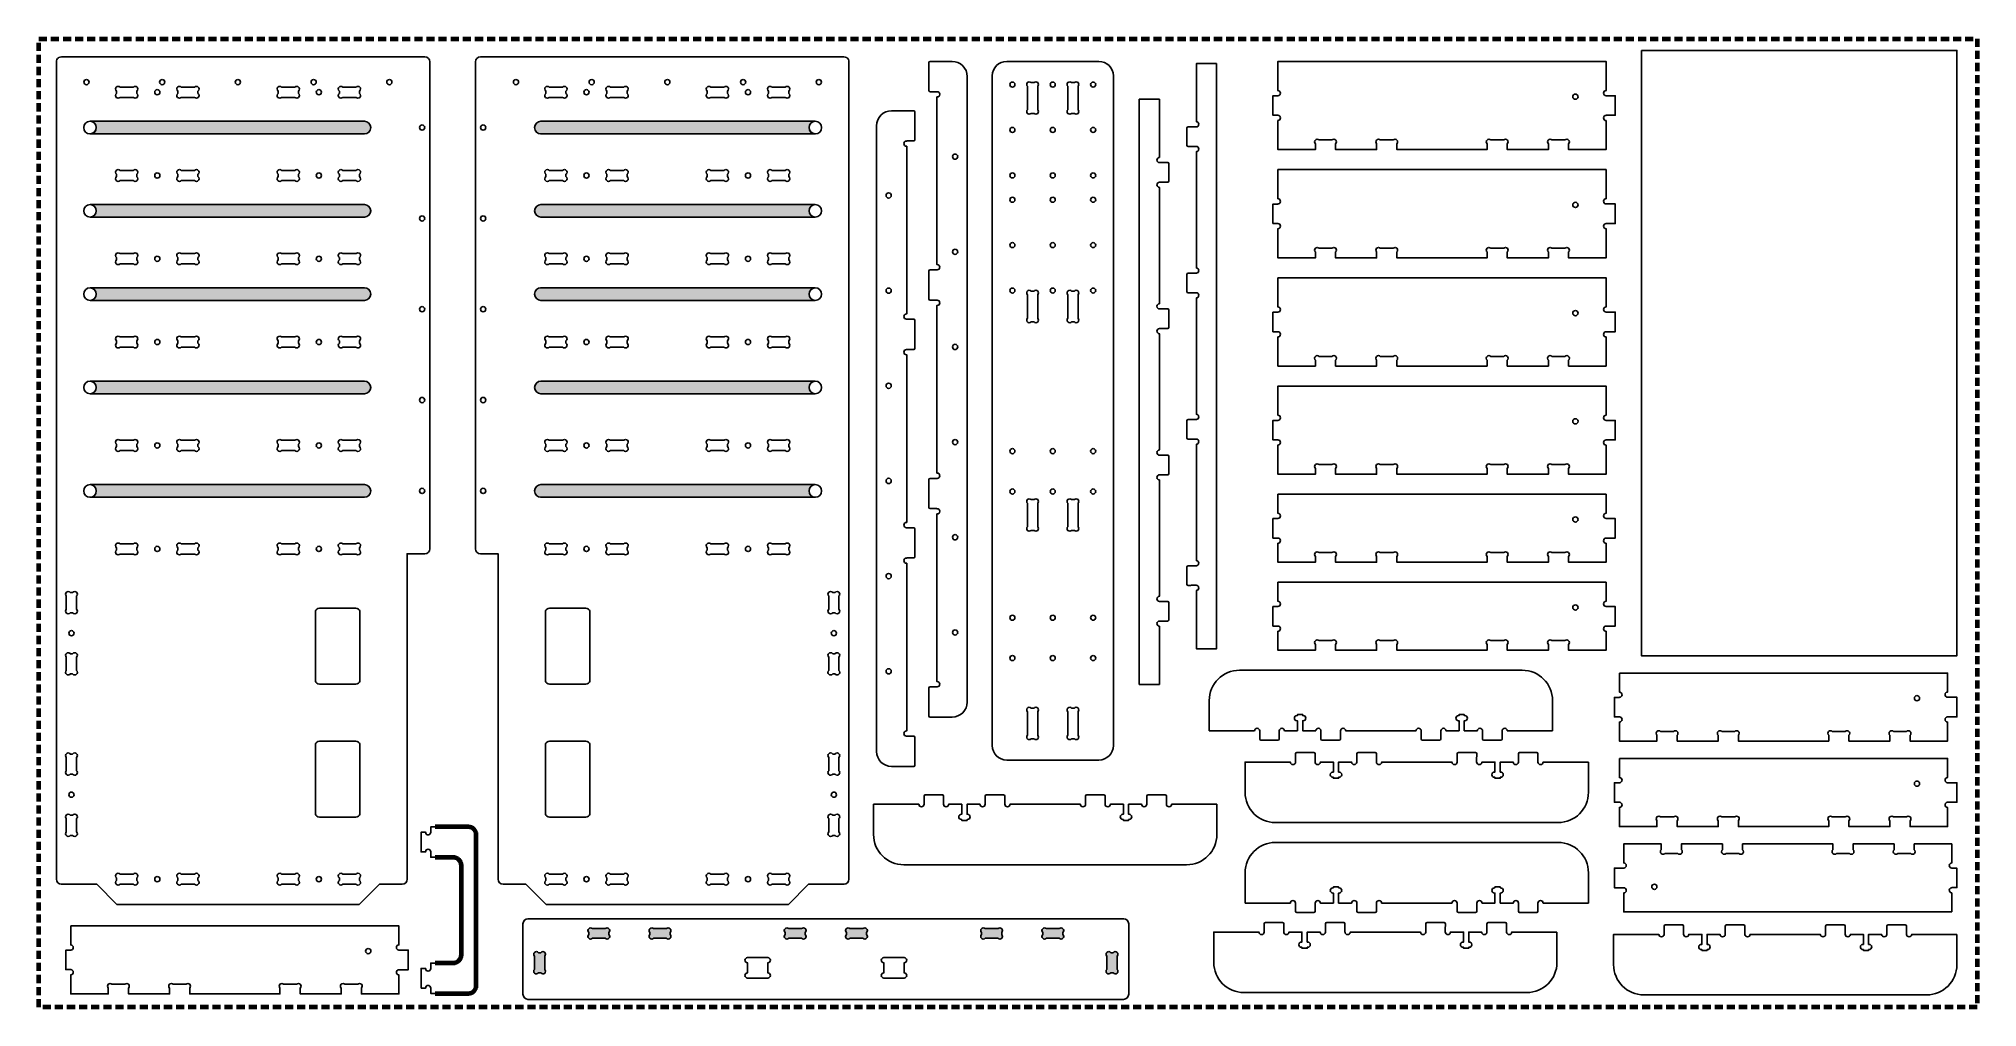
# Model space of a CAD drawing. Header units: inches. Extents: x 96.7 to 192.7, y 150 to 198.
import ezdxf

# ---------------------------------------------------------------- set-up
doc = ezdxf.new("R2010")
doc.units = ezdxf.units.IN
doc.header["$MEASUREMENT"] = 0
doc.linetypes.add('AI-Linetype-1', pattern=[0.6, 0.4, -0.2])
doc.layers.add('Layer 1', color=7, linetype='Continuous')

msp = doc.modelspace()

# ---------------------------------------------------------------- hatches: boundary and pattern name
at = {"layer": 'Layer 1'}
h = msp.add_hatch(color=4, dxfattribs=at)
h.dxf.hatch_style = 2
edge = h.paths.add_edge_path()
edge.add_spline(control_points=[(99.09, 175.79), (99.083, 175.785), (99.076, 175.779), (99.07, 175.773), (99.076, 175.779), (99.083, 175.785), (99.09, 175.79)], knot_values=[0, 0, 0, 0, 1, 1, 1, 2, 2, 2, 2], degree=3, periodic=1)
edge = h.paths.add_edge_path()
edge.add_spline(control_points=[(99.285, 175.859), (99.458, 175.859), (99.597, 175.719), (99.597, 175.547), (99.597, 175.375), (99.458, 175.235), (99.285, 175.235), (99.285, 175.235), (112.878, 175.235), (112.878, 175.235), (113.051, 175.235), (113.19, 175.374), (113.19, 175.547), (113.19, 175.72), (113.051, 175.859), (112.878, 175.859), (112.878, 175.859), (99.285, 175.859), (99.285, 175.859)], knot_values=[0, 0, 0, 0, 1, 1, 1, 2, 2, 2, 3, 3, 3, 4, 4, 4, 5, 5, 5, 6, 6, 6, 6], degree=3, periodic=1)
edge = h.paths.add_edge_path()
edge.add_spline(control_points=[(99.295, 180.985), (99.295, 180.985), (99.295, 180.985), (99.295, 180.985), (99.463, 180.979), (99.597, 180.842), (99.597, 180.673), (99.597, 180.504), (99.463, 180.367), (99.295, 180.362), (99.295, 180.362), (99.295, 180.361), (99.295, 180.361), (99.295, 180.361), (112.878, 180.361), (112.878, 180.361), (113.051, 180.361), (113.19, 180.5), (113.19, 180.673), (113.19, 180.846), (113.051, 180.985), (112.878, 180.985), (112.878, 180.985), (99.295, 180.985), (99.295, 180.985)], knot_values=[0, 0, 0, 0, 1, 1, 1, 2, 2, 2, 3, 3, 3, 4, 4, 4, 5, 5, 5, 6, 6, 6, 7, 7, 7, 8, 8, 8, 8], degree=3, periodic=1)
edge = h.paths.add_edge_path()
edge.add_spline(control_points=[(99.295, 185.611), (99.295, 185.611), (99.295, 185.611), (99.295, 185.611), (99.463, 185.605), (99.597, 185.468), (99.597, 185.299), (99.597, 185.13), (99.463, 184.993), (99.295, 184.988), (99.295, 184.988), (99.295, 184.987), (99.295, 184.987), (99.295, 184.987), (112.878, 184.987), (112.878, 184.987), (113.051, 184.987), (113.19, 185.127), (113.19, 185.299), (113.19, 185.472), (113.051, 185.611), (112.878, 185.611), (112.878, 185.611), (99.295, 185.611), (99.295, 185.611)], knot_values=[0, 0, 0, 0, 1, 1, 1, 2, 2, 2, 3, 3, 3, 4, 4, 4, 5, 5, 5, 6, 6, 6, 7, 7, 7, 8, 8, 8, 8], degree=3, periodic=1)
edge = h.paths.add_edge_path()
edge.add_spline(control_points=[(99.295, 189.737), (99.295, 189.737), (99.295, 189.737), (99.295, 189.737), (99.463, 189.732), (99.597, 189.595), (99.597, 189.426), (99.597, 189.257), (99.463, 189.119), (99.295, 189.114), (99.295, 189.114), (99.295, 189.114), (99.295, 189.114), (99.295, 189.114), (112.878, 189.114), (112.878, 189.114), (113.051, 189.114), (113.19, 189.253), (113.19, 189.426), (113.19, 189.598), (113.051, 189.737), (112.878, 189.737), (112.878, 189.737), (99.295, 189.737), (99.295, 189.737), (99.295, 189.737), (99.295, 189.737), (99.295, 189.737)], knot_values=[0, 0, 0, 0, 1, 1, 1, 2, 2, 2, 3, 3, 3, 4, 4, 4, 5, 5, 5, 6, 6, 6, 7, 7, 7, 8, 8, 8, 9, 9, 9, 9], degree=3, periodic=1)
edge = h.paths.add_edge_path()
edge.add_spline(control_points=[(99.295, 193.864), (99.295, 193.864), (99.295, 193.863), (99.295, 193.863), (99.463, 193.858), (99.597, 193.721), (99.597, 193.552), (99.597, 193.383), (99.463, 193.246), (99.295, 193.241), (99.295, 193.241), (99.295, 193.24), (99.295, 193.24), (99.295, 193.24), (112.878, 193.24), (112.878, 193.24), (113.051, 193.24), (113.19, 193.379), (113.19, 193.552), (113.19, 193.725), (113.051, 193.864), (112.878, 193.864), (112.878, 193.864), (99.295, 193.864), (99.295, 193.864)], knot_values=[0, 0, 0, 0, 1, 1, 1, 2, 2, 2, 3, 3, 3, 4, 4, 4, 5, 5, 5, 6, 6, 6, 7, 7, 7, 8, 8, 8, 8], degree=3, periodic=1)
h = msp.add_hatch(color=4, dxfattribs=at)
h.dxf.hatch_style = 2
edge = h.paths.add_edge_path()
edge.add_spline(control_points=[(135.399, 175.79), (135.405, 175.785), (135.412, 175.779), (135.418, 175.773), (135.412, 175.779), (135.405, 175.785), (135.399, 175.79)], knot_values=[0, 0, 0, 0, 1, 1, 1, 2, 2, 2, 2], degree=3, periodic=1)
edge = h.paths.add_edge_path()
edge.add_spline(control_points=[(135.203, 175.859), (135.031, 175.859), (134.891, 175.719), (134.891, 175.547), (134.891, 175.375), (135.031, 175.235), (135.203, 175.235), (135.203, 175.235), (121.61, 175.235), (121.61, 175.235), (121.438, 175.235), (121.299, 175.374), (121.299, 175.547), (121.299, 175.72), (121.438, 175.859), (121.61, 175.859), (121.61, 175.859), (135.203, 175.859), (135.203, 175.859)], knot_values=[0, 0, 0, 0, 1, 1, 1, 2, 2, 2, 3, 3, 3, 4, 4, 4, 5, 5, 5, 6, 6, 6, 6], degree=3, periodic=1)
edge = h.paths.add_edge_path()
edge.add_spline(control_points=[(135.193, 180.985), (135.193, 180.985), (135.193, 180.985), (135.193, 180.985), (135.025, 180.979), (134.891, 180.842), (134.891, 180.673), (134.891, 180.504), (135.025, 180.367), (135.193, 180.362), (135.193, 180.362), (135.193, 180.361), (135.193, 180.361), (135.193, 180.361), (121.61, 180.361), (121.61, 180.361), (121.438, 180.361), (121.299, 180.5), (121.299, 180.673), (121.299, 180.846), (121.438, 180.985), (121.61, 180.985), (121.61, 180.985), (135.193, 180.985), (135.193, 180.985)], knot_values=[0, 0, 0, 0, 1, 1, 1, 2, 2, 2, 3, 3, 3, 4, 4, 4, 5, 5, 5, 6, 6, 6, 7, 7, 7, 8, 8, 8, 8], degree=3, periodic=1)
edge = h.paths.add_edge_path()
edge.add_spline(control_points=[(135.193, 185.611), (135.193, 185.611), (135.193, 185.611), (135.193, 185.611), (135.025, 185.605), (134.891, 185.468), (134.891, 185.299), (134.891, 185.13), (135.025, 184.993), (135.193, 184.988), (135.193, 184.988), (135.193, 184.987), (135.193, 184.987), (135.193, 184.987), (121.61, 184.987), (121.61, 184.987), (121.438, 184.987), (121.299, 185.127), (121.299, 185.299), (121.299, 185.472), (121.438, 185.611), (121.61, 185.611), (121.61, 185.611), (135.193, 185.611), (135.193, 185.611)], knot_values=[0, 0, 0, 0, 1, 1, 1, 2, 2, 2, 3, 3, 3, 4, 4, 4, 5, 5, 5, 6, 6, 6, 7, 7, 7, 8, 8, 8, 8], degree=3, periodic=1)
edge = h.paths.add_edge_path()
edge.add_spline(control_points=[(135.193, 189.737), (135.193, 189.737), (135.193, 189.737), (135.193, 189.737), (135.025, 189.732), (134.891, 189.595), (134.891, 189.426), (134.891, 189.257), (135.025, 189.119), (135.193, 189.114), (135.193, 189.114), (135.193, 189.114), (135.193, 189.114), (135.193, 189.114), (121.61, 189.114), (121.61, 189.114), (121.438, 189.114), (121.299, 189.253), (121.299, 189.426), (121.299, 189.598), (121.438, 189.737), (121.61, 189.737), (121.61, 189.737), (135.193, 189.737), (135.193, 189.737), (135.193, 189.737), (135.193, 189.737), (135.193, 189.737)], knot_values=[0, 0, 0, 0, 1, 1, 1, 2, 2, 2, 3, 3, 3, 4, 4, 4, 5, 5, 5, 6, 6, 6, 7, 7, 7, 8, 8, 8, 9, 9, 9, 9], degree=3, periodic=1)
edge = h.paths.add_edge_path()
edge.add_spline(control_points=[(135.193, 193.864), (135.193, 193.864), (135.193, 193.863), (135.193, 193.863), (135.025, 193.858), (134.891, 193.721), (134.891, 193.552), (134.891, 193.383), (135.025, 193.246), (135.193, 193.241), (135.193, 193.241), (135.193, 193.24), (135.193, 193.24), (135.193, 193.24), (121.61, 193.24), (121.61, 193.24), (121.438, 193.24), (121.299, 193.379), (121.299, 193.552), (121.299, 193.725), (121.438, 193.864), (121.61, 193.864), (121.61, 193.864), (135.193, 193.864), (135.193, 193.864)], knot_values=[0, 0, 0, 0, 1, 1, 1, 2, 2, 2, 3, 3, 3, 4, 4, 4, 5, 5, 5, 6, 6, 6, 7, 7, 7, 8, 8, 8, 8], degree=3, periodic=1)
h = msp.add_hatch(color=4, dxfattribs=at)
h.dxf.hatch_style = 2
edge = h.paths.add_edge_path()
edge.add_spline(control_points=[(149.735, 152.713), (149.663, 152.713), (149.605, 152.655), (149.605, 152.583), (149.605, 152.547), (149.619, 152.515), (149.642, 152.492), (149.642, 152.492), (149.642, 151.83), (149.642, 151.83), (149.619, 151.807), (149.605, 151.774), (149.605, 151.738), (149.605, 151.666), (149.663, 151.609), (149.735, 151.609), (149.777, 151.609), (149.815, 151.629), (149.839, 151.661), (149.839, 151.661), (149.955, 151.661), (149.955, 151.661), (149.979, 151.629), (150.016, 151.609), (150.059, 151.609), (150.131, 151.609), (150.189, 151.666), (150.189, 151.738), (150.189, 151.774), (150.175, 151.807), (150.151, 151.83), (150.151, 151.83), (150.151, 152.491), (150.151, 152.491), (150.175, 152.515), (150.189, 152.547), (150.189, 152.583), (150.189, 152.655), (150.131, 152.713), (150.059, 152.713), (150.016, 152.713), (149.979, 152.692), (149.955, 152.661), (149.955, 152.661), (149.839, 152.661), (149.839, 152.661), (149.815, 152.692), (149.778, 152.713), (149.735, 152.713)], knot_values=[0, 0, 0, 0, 1, 1, 1, 2, 2, 2, 3, 3, 3, 4, 4, 4, 5, 5, 5, 6, 6, 6, 7, 7, 7, 8, 8, 8, 9, 9, 9, 10, 10, 10, 11, 11, 11, 12, 12, 12, 13, 13, 13, 14, 14, 14, 15, 15, 15, 16, 16, 16, 16], degree=3, periodic=1)
edge = h.paths.add_edge_path()
edge.add_spline(control_points=[(121.389, 152.713), (121.317, 152.713), (121.259, 152.655), (121.259, 152.583), (121.259, 152.547), (121.274, 152.515), (121.297, 152.492), (121.297, 152.492), (121.297, 151.83), (121.297, 151.83), (121.274, 151.807), (121.259, 151.774), (121.259, 151.738), (121.259, 151.666), (121.317, 151.609), (121.389, 151.609), (121.432, 151.609), (121.469, 151.629), (121.493, 151.661), (121.493, 151.661), (121.609, 151.661), (121.609, 151.661), (121.633, 151.629), (121.671, 151.609), (121.714, 151.609), (121.786, 151.609), (121.843, 151.666), (121.843, 151.738), (121.843, 151.774), (121.829, 151.807), (121.806, 151.83), (121.806, 151.83), (121.806, 152.491), (121.806, 152.491), (121.829, 152.515), (121.843, 152.547), (121.843, 152.583), (121.843, 152.655), (121.786, 152.713), (121.714, 152.713), (121.671, 152.713), (121.633, 152.692), (121.609, 152.661), (121.609, 152.661), (121.493, 152.661), (121.493, 152.661), (121.47, 152.692), (121.432, 152.713), (121.389, 152.713)], knot_values=[0, 0, 0, 0, 1, 1, 1, 2, 2, 2, 3, 3, 3, 4, 4, 4, 5, 5, 5, 6, 6, 6, 7, 7, 7, 8, 8, 8, 9, 9, 9, 10, 10, 10, 11, 11, 11, 12, 12, 12, 13, 13, 13, 14, 14, 14, 15, 15, 15, 16, 16, 16, 16], degree=3, periodic=1)
edge = h.paths.add_edge_path()
edge.add_spline(control_points=[(146.556, 153.889), (146.484, 153.889), (146.426, 153.832), (146.426, 153.76), (146.426, 153.722), (146.441, 153.689), (146.466, 153.666), (146.466, 153.666), (146.466, 153.561), (146.466, 153.561), (146.441, 153.538), (146.426, 153.504), (146.426, 153.467), (146.426, 153.395), (146.484, 153.337), (146.556, 153.337), (146.591, 153.337), (146.623, 153.351), (146.647, 153.374), (146.647, 153.374), (147.285, 153.374), (147.285, 153.374), (147.308, 153.351), (147.341, 153.337), (147.376, 153.337), (147.448, 153.337), (147.506, 153.395), (147.506, 153.467), (147.506, 153.504), (147.491, 153.538), (147.466, 153.561), (147.466, 153.561), (147.466, 153.666), (147.466, 153.666), (147.491, 153.689), (147.506, 153.723), (147.506, 153.76), (147.506, 153.832), (147.448, 153.889), (147.376, 153.889), (147.341, 153.889), (147.308, 153.876), (147.285, 153.853), (147.285, 153.853), (146.647, 153.853), (146.647, 153.853), (146.623, 153.876), (146.591, 153.889), (146.556, 153.889)], knot_values=[0, 0, 0, 0, 1, 1, 1, 2, 2, 2, 3, 3, 3, 4, 4, 4, 5, 5, 5, 6, 6, 6, 7, 7, 7, 8, 8, 8, 9, 9, 9, 10, 10, 10, 11, 11, 11, 12, 12, 12, 13, 13, 13, 14, 14, 14, 15, 15, 15, 16, 16, 16, 16], degree=3, periodic=1)
edge = h.paths.add_edge_path()
edge.add_spline(control_points=[(143.524, 153.889), (143.452, 153.889), (143.394, 153.832), (143.394, 153.76), (143.394, 153.722), (143.41, 153.689), (143.435, 153.666), (143.435, 153.666), (143.435, 153.561), (143.435, 153.561), (143.41, 153.538), (143.394, 153.504), (143.394, 153.467), (143.394, 153.395), (143.452, 153.337), (143.524, 153.337), (143.56, 153.337), (143.592, 153.351), (143.615, 153.374), (143.615, 153.374), (144.254, 153.374), (144.254, 153.374), (144.277, 153.351), (144.309, 153.337), (144.345, 153.337), (144.417, 153.337), (144.475, 153.395), (144.475, 153.467), (144.475, 153.504), (144.46, 153.538), (144.435, 153.561), (144.435, 153.561), (144.435, 153.666), (144.435, 153.666), (144.46, 153.689), (144.475, 153.723), (144.475, 153.76), (144.475, 153.832), (144.417, 153.889), (144.345, 153.889), (144.309, 153.889), (144.277, 153.876), (144.254, 153.853), (144.254, 153.853), (143.615, 153.853), (143.615, 153.853), (143.592, 153.876), (143.56, 153.889), (143.524, 153.889)], knot_values=[0, 0, 0, 0, 1, 1, 1, 2, 2, 2, 3, 3, 3, 4, 4, 4, 5, 5, 5, 6, 6, 6, 7, 7, 7, 8, 8, 8, 9, 9, 9, 10, 10, 10, 11, 11, 11, 12, 12, 12, 13, 13, 13, 14, 14, 14, 15, 15, 15, 16, 16, 16, 16], degree=3, periodic=1)
edge = h.paths.add_edge_path()
edge.add_spline(control_points=[(136.829, 153.889), (136.757, 153.889), (136.699, 153.832), (136.699, 153.76), (136.699, 153.722), (136.715, 153.689), (136.74, 153.666), (136.74, 153.666), (136.74, 153.561), (136.74, 153.561), (136.715, 153.538), (136.699, 153.504), (136.699, 153.467), (136.699, 153.395), (136.757, 153.337), (136.829, 153.337), (136.865, 153.337), (136.897, 153.351), (136.92, 153.374), (136.92, 153.374), (137.559, 153.374), (137.559, 153.374), (137.582, 153.351), (137.614, 153.337), (137.65, 153.337), (137.722, 153.337), (137.78, 153.395), (137.78, 153.467), (137.78, 153.504), (137.764, 153.538), (137.74, 153.561), (137.74, 153.561), (137.74, 153.666), (137.74, 153.666), (137.764, 153.689), (137.78, 153.723), (137.78, 153.76), (137.78, 153.832), (137.722, 153.889), (137.65, 153.889), (137.614, 153.889), (137.582, 153.876), (137.559, 153.853), (137.559, 153.853), (136.92, 153.853), (136.92, 153.853), (136.897, 153.876), (136.865, 153.889), (136.829, 153.889)], knot_values=[0, 0, 0, 0, 1, 1, 1, 2, 2, 2, 3, 3, 3, 4, 4, 4, 5, 5, 5, 6, 6, 6, 7, 7, 7, 8, 8, 8, 9, 9, 9, 10, 10, 10, 11, 11, 11, 12, 12, 12, 13, 13, 13, 14, 14, 14, 15, 15, 15, 16, 16, 16, 16], degree=3, periodic=1)
edge = h.paths.add_edge_path()
edge.add_spline(control_points=[(133.798, 153.889), (133.726, 153.889), (133.668, 153.832), (133.668, 153.76), (133.668, 153.722), (133.684, 153.689), (133.708, 153.666), (133.708, 153.666), (133.708, 153.561), (133.708, 153.561), (133.684, 153.538), (133.668, 153.504), (133.668, 153.467), (133.668, 153.395), (133.726, 153.337), (133.798, 153.337), (133.833, 153.337), (133.865, 153.351), (133.889, 153.374), (133.889, 153.374), (134.527, 153.374), (134.527, 153.374), (134.551, 153.351), (134.583, 153.337), (134.618, 153.337), (134.69, 153.337), (134.749, 153.395), (134.749, 153.467), (134.749, 153.504), (134.733, 153.538), (134.708, 153.561), (134.708, 153.561), (134.708, 153.666), (134.708, 153.666), (134.733, 153.689), (134.749, 153.723), (134.749, 153.76), (134.749, 153.832), (134.69, 153.889), (134.618, 153.889), (134.583, 153.889), (134.551, 153.876), (134.527, 153.853), (134.527, 153.853), (133.889, 153.853), (133.889, 153.853), (133.865, 153.876), (133.833, 153.889), (133.798, 153.889)], knot_values=[0, 0, 0, 0, 1, 1, 1, 2, 2, 2, 3, 3, 3, 4, 4, 4, 5, 5, 5, 6, 6, 6, 7, 7, 7, 8, 8, 8, 9, 9, 9, 10, 10, 10, 11, 11, 11, 12, 12, 12, 13, 13, 13, 14, 14, 14, 15, 15, 15, 16, 16, 16, 16], degree=3, periodic=1)
edge = h.paths.add_edge_path()
edge.add_spline(control_points=[(127.103, 153.889), (127.031, 153.889), (126.973, 153.832), (126.973, 153.76), (126.973, 153.722), (126.988, 153.689), (127.013, 153.666), (127.013, 153.666), (127.013, 153.561), (127.013, 153.561), (126.988, 153.538), (126.973, 153.504), (126.973, 153.467), (126.973, 153.395), (127.031, 153.337), (127.103, 153.337), (127.138, 153.337), (127.17, 153.351), (127.194, 153.374), (127.194, 153.374), (127.832, 153.374), (127.832, 153.374), (127.856, 153.351), (127.888, 153.337), (127.923, 153.337), (127.995, 153.337), (128.053, 153.395), (128.053, 153.467), (128.053, 153.504), (128.038, 153.538), (128.013, 153.561), (128.013, 153.561), (128.013, 153.666), (128.013, 153.666), (128.038, 153.689), (128.053, 153.723), (128.053, 153.76), (128.053, 153.832), (127.995, 153.889), (127.923, 153.889), (127.888, 153.889), (127.856, 153.876), (127.832, 153.853), (127.832, 153.853), (127.194, 153.853), (127.194, 153.853), (127.17, 153.876), (127.138, 153.889), (127.103, 153.889)], knot_values=[0, 0, 0, 0, 1, 1, 1, 2, 2, 2, 3, 3, 3, 4, 4, 4, 5, 5, 5, 6, 6, 6, 7, 7, 7, 8, 8, 8, 9, 9, 9, 10, 10, 10, 11, 11, 11, 12, 12, 12, 13, 13, 13, 14, 14, 14, 15, 15, 15, 16, 16, 16, 16], degree=3, periodic=1)
edge = h.paths.add_edge_path()
edge.add_spline(control_points=[(124.072, 153.889), (123.999, 153.889), (123.942, 153.832), (123.942, 153.76), (123.942, 153.722), (123.957, 153.689), (123.982, 153.666), (123.982, 153.666), (123.982, 153.561), (123.982, 153.561), (123.957, 153.538), (123.942, 153.504), (123.942, 153.467), (123.942, 153.395), (123.999, 153.337), (124.072, 153.337), (124.107, 153.337), (124.139, 153.351), (124.163, 153.374), (124.163, 153.374), (124.801, 153.374), (124.801, 153.374), (124.824, 153.351), (124.857, 153.337), (124.892, 153.337), (124.964, 153.337), (125.022, 153.395), (125.022, 153.467), (125.022, 153.504), (125.007, 153.538), (124.982, 153.561), (124.982, 153.561), (124.982, 153.666), (124.982, 153.666), (125.007, 153.689), (125.022, 153.723), (125.022, 153.76), (125.022, 153.832), (124.964, 153.889), (124.892, 153.889), (124.857, 153.889), (124.824, 153.876), (124.801, 153.853), (124.801, 153.853), (124.163, 153.853), (124.163, 153.853), (124.139, 153.876), (124.107, 153.889), (124.072, 153.889)], knot_values=[0, 0, 0, 0, 1, 1, 1, 2, 2, 2, 3, 3, 3, 4, 4, 4, 5, 5, 5, 6, 6, 6, 7, 7, 7, 8, 8, 8, 9, 9, 9, 10, 10, 10, 11, 11, 11, 12, 12, 12, 13, 13, 13, 14, 14, 14, 15, 15, 15, 16, 16, 16, 16], degree=3, periodic=1)

# ---------------------------------------------------------------- linework, layer by layer
at = {"layer": 'Layer 1', "color": 1, "linetype": 'AI-Linetype-1', "lineweight": 120}
msp.add_lwpolyline([(96.747, 197.955), (192.745, 197.955), (192.745, 149.957), (96.747, 149.957), (96.747, 197.955)], dxfattribs=at)
at = {"layer": 'Layer 1', "color": 7, "lineweight": 25}
msp.add_lwpolyline([(176.114, 197.38), (191.737, 197.38), (191.737, 167.381), (176.114, 167.381), (176.114, 197.38)], dxfattribs=at)
for points, knots in [([(97.868, 197.054), (97.82, 197.054), (97.776, 197.041), (97.738, 197.018), (97.734, 197.016), (97.731, 197.014), (97.727, 197.011), (97.661, 196.966), (97.618, 196.891), (97.618, 196.804), (97.618, 196.804), (97.618, 156.305), (97.618, 156.305), (97.618, 156.167), (97.729, 156.055), (97.868, 156.055), (97.868, 156.055), (99.618, 156.055), (99.618, 156.055), (99.618, 156.055), (100.618, 155.055), (100.618, 155.055), (100.618, 155.055), (112.616, 155.055), (112.616, 155.055), (112.616, 155.055), (113.616, 156.055), (113.616, 156.055), (113.616, 156.055), (114.741, 156.055), (114.741, 156.055), (114.88, 156.055), (114.991, 156.167), (114.991, 156.305), (114.991, 156.305), (114.991, 172.43), (114.991, 172.43), (114.991, 172.43), (115.866, 172.43), (115.866, 172.43), (116.005, 172.43), (116.116, 172.542), (116.116, 172.68), (116.116, 172.68), (116.116, 196.804), (116.116, 196.804), (116.116, 196.943), (116.005, 197.054), (115.866, 197.054), (115.866, 197.054), (97.868, 197.054), (97.868, 197.054)], [0, 0, 0, 0, 1, 1, 1, 2, 2, 2, 3, 3, 3, 4, 4, 4, 5, 5, 5, 6, 6, 6, 7, 7, 7, 8, 8, 8, 9, 9, 9, 10, 10, 10, 11, 11, 11, 12, 12, 12, 13, 13, 13, 14, 14, 14, 15, 15, 15, 16, 16, 16, 17, 17, 17, 17]), ([(136.62, 197.054), (136.668, 197.054), (136.712, 197.041), (136.75, 197.018), (136.754, 197.016), (136.757, 197.014), (136.761, 197.011), (136.827, 196.966), (136.87, 196.891), (136.87, 196.804), (136.87, 196.804), (136.87, 156.305), (136.87, 156.305), (136.87, 156.167), (136.759, 156.055), (136.62, 156.055), (136.62, 156.055), (134.87, 156.055), (134.87, 156.055), (134.87, 156.055), (133.87, 155.055), (133.87, 155.055), (133.87, 155.055), (121.872, 155.055), (121.872, 155.055), (121.872, 155.055), (120.872, 156.055), (120.872, 156.055), (120.872, 156.055), (119.747, 156.055), (119.747, 156.055), (119.608, 156.055), (119.497, 156.167), (119.497, 156.305), (119.497, 156.305), (119.497, 172.43), (119.497, 172.43), (119.497, 172.43), (118.622, 172.43), (118.622, 172.43), (118.483, 172.43), (118.372, 172.542), (118.372, 172.68), (118.372, 172.68), (118.372, 196.804), (118.372, 196.804), (118.372, 196.943), (118.483, 197.054), (118.622, 197.054), (118.622, 197.054), (136.62, 197.054), (136.62, 197.054)], [0, 0, 0, 0, 1, 1, 1, 2, 2, 2, 3, 3, 3, 4, 4, 4, 5, 5, 5, 6, 6, 6, 7, 7, 7, 8, 8, 8, 9, 9, 9, 10, 10, 10, 11, 11, 11, 12, 12, 12, 13, 13, 13, 14, 14, 14, 15, 15, 15, 16, 16, 16, 17, 17, 17, 17]), ([(140.886, 196.832), (140.851, 196.832), (140.823, 196.804), (140.823, 196.77), (140.823, 196.77), (140.823, 195.395), (140.823, 195.395), (140.823, 195.36), (140.851, 195.332), (140.886, 195.332), (140.886, 195.332), (141.228, 195.332), (141.228, 195.332), (141.228, 195.332), (141.228, 195.331), (141.228, 195.331), (141.228, 195.331), (141.241, 195.331), (141.241, 195.331), (141.313, 195.331), (141.371, 195.273), (141.371, 195.201), (141.371, 195.129), (141.313, 195.071), (141.241, 195.071), (141.241, 195.071), (141.228, 195.071), (141.228, 195.071), (141.228, 195.071), (141.228, 186.761), (141.228, 186.761), (141.228, 186.761), (141.241, 186.761), (141.241, 186.761), (141.313, 186.761), (141.371, 186.703), (141.371, 186.631), (141.371, 186.559), (141.313, 186.501), (141.241, 186.501), (141.241, 186.501), (141.228, 186.501), (141.228, 186.501), (141.228, 186.501), (141.228, 186.499), (141.228, 186.499), (141.228, 186.499), (140.886, 186.499), (140.886, 186.499), (140.851, 186.499), (140.823, 186.472), (140.823, 186.437), (140.823, 186.437), (140.823, 185.062), (140.823, 185.062), (140.823, 185.027), (140.851, 184.999), (140.886, 184.999), (140.886, 184.999), (141.228, 184.999), (141.228, 184.999), (141.228, 184.999), (141.228, 184.998), (141.228, 184.998), (141.228, 184.998), (141.241, 184.998), (141.241, 184.998), (141.313, 184.998), (141.371, 184.94), (141.371, 184.868), (141.371, 184.796), (141.313, 184.738), (141.241, 184.738), (141.241, 184.738), (141.228, 184.738), (141.228, 184.738), (141.228, 184.738), (141.228, 176.428), (141.228, 176.428), (141.228, 176.428), (141.241, 176.428), (141.241, 176.428), (141.313, 176.428), (141.371, 176.37), (141.371, 176.298), (141.371, 176.226), (141.313, 176.168), (141.241, 176.168), (141.241, 176.168), (141.228, 176.168), (141.228, 176.168), (141.228, 176.168), (141.228, 176.167), (141.228, 176.167), (141.228, 176.167), (140.886, 176.167), (140.886, 176.167), (140.851, 176.167), (140.823, 176.139), (140.823, 176.104), (140.823, 176.104), (140.823, 174.729), (140.823, 174.729), (140.823, 174.695), (140.851, 174.667), (140.886, 174.667), (140.886, 174.667), (141.228, 174.667), (141.228, 174.667), (141.228, 174.667), (141.228, 174.665), (141.228, 174.665), (141.228, 174.665), (141.241, 174.665), (141.241, 174.665), (141.313, 174.665), (141.371, 174.607), (141.371, 174.535), (141.371, 174.463), (141.313, 174.405), (141.241, 174.405), (141.241, 174.405), (141.228, 174.405), (141.228, 174.405), (141.228, 174.405), (141.228, 166.095), (141.228, 166.095), (141.228, 166.095), (141.241, 166.095), (141.241, 166.095), (141.313, 166.095), (141.371, 166.037), (141.371, 165.965), (141.371, 165.893), (141.313, 165.835), (141.241, 165.835), (141.241, 165.835), (141.228, 165.835), (141.228, 165.835), (141.228, 165.835), (141.228, 165.834), (141.228, 165.834), (141.228, 165.834), (140.886, 165.834), (140.886, 165.834), (140.851, 165.834), (140.823, 165.806), (140.823, 165.771), (140.823, 165.771), (140.823, 164.396), (140.823, 164.396), (140.823, 164.362), (140.851, 164.334), (140.886, 164.334), (140.886, 164.334), (141.977, 164.334), (141.977, 164.334), (142.392, 164.334), (142.726, 164.668), (142.726, 165.083), (142.726, 165.083), (142.726, 196.083), (142.726, 196.083), (142.726, 196.498), (142.392, 196.832), (141.977, 196.832), (141.977, 196.832), (140.886, 196.832), (140.886, 196.832)], [0, 0, 0, 0, 1, 1, 1, 2, 2, 2, 3, 3, 3, 4, 4, 4, 5, 5, 5, 6, 6, 6, 7, 7, 7, 8, 8, 8, 9, 9, 9, 10, 10, 10, 11, 11, 11, 12, 12, 12, 13, 13, 13, 14, 14, 14, 15, 15, 15, 16, 16, 16, 17, 17, 17, 18, 18, 18, 19, 19, 19, 20, 20, 20, 21, 21, 21, 22, 22, 22, 23, 23, 23, 24, 24, 24, 25, 25, 25, 26, 26, 26, 27, 27, 27, 28, 28, 28, 29, 29, 29, 30, 30, 30, 31, 31, 31, 32, 32, 32, 33, 33, 33, 34, 34, 34, 35, 35, 35, 36, 36, 36, 37, 37, 37, 38, 38, 38, 39, 39, 39, 40, 40, 40, 41, 41, 41, 42, 42, 42, 43, 43, 43, 44, 44, 44, 45, 45, 45, 46, 46, 46, 47, 47, 47, 48, 48, 48, 49, 49, 49, 50, 50, 50, 51, 51, 51, 52, 52, 52, 53, 53, 53, 54, 54, 54, 55, 55, 55, 56, 56, 56, 56]), ([(144.682, 196.832), (144.284, 196.832), (143.964, 196.512), (143.964, 196.114), (143.964, 196.114), (143.964, 162.925), (143.964, 162.925), (143.964, 162.528), (144.284, 162.207), (144.682, 162.207), (144.682, 162.207), (149.245, 162.207), (149.245, 162.207), (149.642, 162.207), (149.963, 162.528), (149.963, 162.925), (149.963, 162.925), (149.963, 196.114), (149.963, 196.114), (149.963, 196.512), (149.642, 196.832), (149.245, 196.832), (149.245, 196.832), (144.682, 196.832), (144.682, 196.832)], [0, 0, 0, 0, 1, 1, 1, 2, 2, 2, 3, 3, 3, 4, 4, 4, 5, 5, 5, 6, 6, 6, 7, 7, 7, 8, 8, 8, 8]), ([(158.114, 196.832), (158.114, 196.832), (158.114, 195.388), (158.114, 195.388), (158.183, 195.385), (158.238, 195.328), (158.238, 195.258), (158.238, 195.188), (158.183, 195.131), (158.114, 195.128), (158.114, 195.128), (158.114, 195.127), (158.114, 195.127), (158.114, 195.127), (157.864, 195.127), (157.864, 195.127), (157.864, 195.127), (157.864, 194.161), (157.864, 194.161), (157.865, 194.161), (157.866, 194.162), (157.868, 194.162), (157.868, 194.162), (158.108, 194.162), (158.108, 194.162), (158.18, 194.162), (158.238, 194.104), (158.238, 194.032), (158.238, 193.962), (158.183, 193.905), (158.114, 193.902), (158.114, 193.902), (158.114, 192.458), (158.114, 192.458), (158.114, 192.458), (159.971, 192.458), (159.971, 192.458), (159.971, 192.458), (159.971, 192.749), (159.971, 192.749), (159.946, 192.773), (159.931, 192.806), (159.931, 192.844), (159.931, 192.916), (159.989, 192.973), (160.061, 192.973), (160.096, 192.973), (160.128, 192.96), (160.152, 192.937), (160.152, 192.937), (160.79, 192.937), (160.79, 192.937), (160.814, 192.96), (160.846, 192.973), (160.881, 192.973), (160.953, 192.973), (161.012, 192.916), (161.012, 192.844), (161.012, 192.807), (160.996, 192.773), (160.971, 192.749), (160.971, 192.749), (160.971, 192.458), (160.971, 192.458), (160.971, 192.458), (163.003, 192.458), (163.003, 192.458), (163.003, 192.458), (163.003, 192.749), (163.003, 192.749), (162.978, 192.773), (162.962, 192.806), (162.962, 192.844), (162.962, 192.916), (163.02, 192.973), (163.092, 192.973), (163.128, 192.973), (163.16, 192.96), (163.183, 192.937), (163.183, 192.937), (163.822, 192.937), (163.822, 192.937), (163.845, 192.96), (163.877, 192.973), (163.913, 192.973), (163.985, 192.973), (164.043, 192.916), (164.043, 192.844), (164.043, 192.807), (164.027, 192.773), (164.003, 192.749), (164.003, 192.749), (164.003, 192.458), (164.003, 192.458), (164.003, 192.458), (168.474, 192.458), (168.474, 192.458), (168.474, 192.458), (168.474, 192.749), (168.474, 192.749), (168.449, 192.773), (168.433, 192.806), (168.433, 192.844), (168.433, 192.916), (168.491, 192.973), (168.563, 192.973), (168.599, 192.973), (168.631, 192.96), (168.654, 192.937), (168.654, 192.937), (169.293, 192.937), (169.293, 192.937), (169.316, 192.96), (169.348, 192.973), (169.384, 192.973), (169.456, 192.973), (169.514, 192.916), (169.514, 192.844), (169.514, 192.807), (169.499, 192.773), (169.474, 192.749), (169.474, 192.749), (169.474, 192.458), (169.474, 192.458), (169.474, 192.458), (171.505, 192.458), (171.505, 192.458), (171.505, 192.458), (171.505, 192.749), (171.505, 192.749), (171.48, 192.773), (171.465, 192.806), (171.465, 192.844), (171.465, 192.916), (171.523, 192.973), (171.595, 192.973), (171.63, 192.973), (171.662, 192.96), (171.686, 192.937), (171.686, 192.937), (172.324, 192.937), (172.324, 192.937), (172.348, 192.96), (172.38, 192.973), (172.415, 192.973), (172.487, 192.973), (172.545, 192.916), (172.545, 192.844), (172.545, 192.807), (172.53, 192.773), (172.505, 192.749), (172.505, 192.749), (172.505, 192.458), (172.505, 192.458), (172.505, 192.458), (174.362, 192.458), (174.362, 192.458), (174.362, 192.458), (174.362, 193.899), (174.362, 193.899), (174.293, 193.903), (174.239, 193.959), (174.239, 194.029), (174.239, 194.099), (174.293, 194.156), (174.362, 194.159), (174.362, 194.159), (174.362, 194.161), (174.362, 194.161), (174.362, 194.161), (174.822, 194.161), (174.822, 194.161), (174.822, 194.161), (174.822, 195.129), (174.822, 195.129), (174.822, 195.129), (174.362, 195.129), (174.362, 195.129), (174.362, 195.129), (174.362, 195.131), (174.362, 195.131), (174.293, 195.134), (174.239, 195.191), (174.239, 195.261), (174.239, 195.33), (174.293, 195.387), (174.362, 195.39), (174.362, 195.39), (174.362, 196.832), (174.362, 196.832), (174.362, 196.832), (158.114, 196.832), (158.114, 196.832), (158.114, 196.832), (158.114, 196.832), (158.114, 196.832)], [0, 0, 0, 0, 1, 1, 1, 2, 2, 2, 3, 3, 3, 4, 4, 4, 5, 5, 5, 6, 6, 6, 7, 7, 7, 8, 8, 8, 9, 9, 9, 10, 10, 10, 11, 11, 11, 12, 12, 12, 13, 13, 13, 14, 14, 14, 15, 15, 15, 16, 16, 16, 17, 17, 17, 18, 18, 18, 19, 19, 19, 20, 20, 20, 21, 21, 21, 22, 22, 22, 23, 23, 23, 24, 24, 24, 25, 25, 25, 26, 26, 26, 27, 27, 27, 28, 28, 28, 29, 29, 29, 30, 30, 30, 31, 31, 31, 32, 32, 32, 33, 33, 33, 34, 34, 34, 35, 35, 35, 36, 36, 36, 37, 37, 37, 38, 38, 38, 39, 39, 39, 40, 40, 40, 41, 41, 41, 42, 42, 42, 43, 43, 43, 44, 44, 44, 45, 45, 45, 46, 46, 46, 47, 47, 47, 48, 48, 48, 49, 49, 49, 50, 50, 50, 51, 51, 51, 52, 52, 52, 53, 53, 53, 54, 54, 54, 55, 55, 55, 56, 56, 56, 57, 57, 57, 58, 58, 58, 59, 59, 59, 60, 60, 60, 61, 61, 61, 62, 62, 62, 63, 63, 63, 64, 64, 64, 65, 65, 65, 65]), ([(99.11, 195.934), (99.181, 195.934), (99.239, 195.876), (99.239, 195.804), (99.239, 195.733), (99.181, 195.675), (99.11, 195.675), (99.039, 195.675), (98.981, 195.733), (98.981, 195.804), (98.981, 195.876), (99.039, 195.934), (99.11, 195.934)], [0, 0, 0, 0, 1, 1, 1, 2, 2, 2, 3, 3, 3, 4, 4, 4, 4]), ([(102.86, 195.934), (102.931, 195.934), (102.989, 195.876), (102.989, 195.804), (102.989, 195.733), (102.931, 195.675), (102.86, 195.675), (102.789, 195.675), (102.731, 195.733), (102.731, 195.804), (102.731, 195.876), (102.789, 195.934), (102.86, 195.934)], [0, 0, 0, 0, 1, 1, 1, 2, 2, 2, 3, 3, 3, 4, 4, 4, 4]), ([(106.61, 195.934), (106.681, 195.934), (106.739, 195.876), (106.739, 195.804), (106.739, 195.733), (106.681, 195.675), (106.61, 195.675), (106.539, 195.675), (106.481, 195.733), (106.481, 195.804), (106.481, 195.876), (106.539, 195.934), (106.61, 195.934)], [0, 0, 0, 0, 1, 1, 1, 2, 2, 2, 3, 3, 3, 4, 4, 4, 4]), ([(110.36, 195.934), (110.431, 195.934), (110.489, 195.876), (110.489, 195.804), (110.489, 195.733), (110.431, 195.675), (110.36, 195.675), (110.289, 195.675), (110.231, 195.733), (110.231, 195.804), (110.231, 195.876), (110.289, 195.934), (110.36, 195.934)], [0, 0, 0, 0, 1, 1, 1, 2, 2, 2, 3, 3, 3, 4, 4, 4, 4]), ([(114.11, 195.934), (114.181, 195.934), (114.239, 195.876), (114.239, 195.804), (114.239, 195.733), (114.181, 195.675), (114.11, 195.675), (114.039, 195.675), (113.981, 195.733), (113.981, 195.804), (113.981, 195.876), (114.039, 195.934), (114.11, 195.934)], [0, 0, 0, 0, 1, 1, 1, 2, 2, 2, 3, 3, 3, 4, 4, 4, 4]), ([(120.378, 195.934), (120.307, 195.934), (120.249, 195.876), (120.249, 195.804), (120.249, 195.733), (120.307, 195.675), (120.378, 195.675), (120.45, 195.675), (120.507, 195.733), (120.507, 195.804), (120.507, 195.876), (120.45, 195.934), (120.378, 195.934)], [0, 0, 0, 0, 1, 1, 1, 2, 2, 2, 3, 3, 3, 4, 4, 4, 4]), ([(124.128, 195.934), (124.057, 195.934), (123.999, 195.876), (123.999, 195.804), (123.999, 195.733), (124.057, 195.675), (124.128, 195.675), (124.2, 195.675), (124.257, 195.733), (124.257, 195.804), (124.257, 195.876), (124.2, 195.934), (124.128, 195.934)], [0, 0, 0, 0, 1, 1, 1, 2, 2, 2, 3, 3, 3, 4, 4, 4, 4]), ([(127.878, 195.934), (127.807, 195.934), (127.749, 195.876), (127.749, 195.804), (127.749, 195.733), (127.807, 195.675), (127.878, 195.675), (127.95, 195.675), (128.007, 195.733), (128.007, 195.804), (128.007, 195.876), (127.95, 195.934), (127.878, 195.934)], [0, 0, 0, 0, 1, 1, 1, 2, 2, 2, 3, 3, 3, 4, 4, 4, 4]), ([(131.628, 195.934), (131.557, 195.934), (131.499, 195.876), (131.499, 195.804), (131.499, 195.733), (131.557, 195.675), (131.628, 195.675), (131.7, 195.675), (131.757, 195.733), (131.757, 195.804), (131.757, 195.876), (131.7, 195.934), (131.628, 195.934)], [0, 0, 0, 0, 1, 1, 1, 2, 2, 2, 3, 3, 3, 4, 4, 4, 4]), ([(135.378, 195.934), (135.307, 195.934), (135.249, 195.876), (135.249, 195.804), (135.249, 195.733), (135.307, 195.675), (135.378, 195.675), (135.45, 195.675), (135.507, 195.733), (135.507, 195.804), (135.507, 195.876), (135.45, 195.934), (135.378, 195.934)], [0, 0, 0, 0, 1, 1, 1, 2, 2, 2, 3, 3, 3, 4, 4, 4, 4]), ([(155.072, 196.724), (155.072, 196.724), (154.073, 196.724), (154.073, 196.724), (154.073, 196.724), (154.073, 193.845), (154.073, 193.845), (154.142, 193.842), (154.197, 193.785), (154.197, 193.716), (154.197, 193.646), (154.142, 193.589), (154.073, 193.586), (154.073, 193.586), (154.073, 193.584), (154.073, 193.584), (154.073, 193.584), (153.664, 193.584), (153.664, 193.584), (153.629, 193.584), (153.602, 193.556), (153.602, 193.522), (153.602, 193.522), (153.602, 192.678), (153.602, 192.678), (153.602, 192.643), (153.629, 192.616), (153.664, 192.616), (153.664, 192.616), (153.796, 192.616), (153.796, 192.616), (153.806, 192.618), (153.817, 192.619), (153.827, 192.619), (153.827, 192.619), (154.067, 192.619), (154.067, 192.619), (154.139, 192.619), (154.197, 192.561), (154.197, 192.49), (154.197, 192.42), (154.142, 192.363), (154.073, 192.36), (154.073, 192.36), (154.073, 186.595), (154.073, 186.595), (154.142, 186.592), (154.197, 186.535), (154.197, 186.465), (154.197, 186.395), (154.142, 186.339), (154.073, 186.336), (154.073, 186.336), (154.073, 186.334), (154.073, 186.334), (154.073, 186.334), (153.664, 186.334), (153.664, 186.334), (153.629, 186.334), (153.602, 186.306), (153.602, 186.271), (153.602, 186.271), (153.602, 185.428), (153.602, 185.428), (153.602, 185.393), (153.629, 185.365), (153.664, 185.365), (153.664, 185.365), (153.796, 185.365), (153.796, 185.365), (153.806, 185.367), (153.817, 185.369), (153.827, 185.369), (153.827, 185.369), (154.067, 185.369), (154.067, 185.369), (154.139, 185.369), (154.197, 185.311), (154.197, 185.239), (154.197, 185.169), (154.142, 185.113), (154.073, 185.109), (154.073, 185.109), (154.073, 179.345), (154.073, 179.345), (154.142, 179.342), (154.197, 179.285), (154.197, 179.215), (154.197, 179.145), (154.142, 179.089), (154.073, 179.086), (154.073, 179.086), (154.073, 179.084), (154.073, 179.084), (154.073, 179.084), (153.664, 179.084), (153.664, 179.084), (153.629, 179.084), (153.602, 179.056), (153.602, 179.021), (153.602, 179.021), (153.602, 178.178), (153.602, 178.178), (153.602, 178.143), (153.629, 178.115), (153.664, 178.115), (153.664, 178.115), (153.796, 178.115), (153.796, 178.115), (153.806, 178.117), (153.817, 178.119), (153.827, 178.119), (153.827, 178.119), (154.067, 178.119), (154.067, 178.119), (154.139, 178.119), (154.197, 178.061), (154.197, 177.989), (154.197, 177.919), (154.142, 177.863), (154.073, 177.859), (154.073, 177.859), (154.073, 172.095), (154.073, 172.095), (154.142, 172.092), (154.197, 172.035), (154.197, 171.965), (154.197, 171.895), (154.142, 171.839), (154.073, 171.836), (154.073, 171.836), (154.073, 171.834), (154.073, 171.834), (154.073, 171.834), (153.664, 171.834), (153.664, 171.834), (153.629, 171.834), (153.602, 171.806), (153.602, 171.771), (153.602, 171.771), (153.602, 170.928), (153.602, 170.928), (153.602, 170.893), (153.629, 170.865), (153.664, 170.865), (153.664, 170.865), (153.796, 170.865), (153.796, 170.865), (153.806, 170.867), (153.817, 170.869), (153.827, 170.869), (153.827, 170.869), (154.067, 170.869), (154.067, 170.869), (154.139, 170.869), (154.197, 170.811), (154.197, 170.739), (154.197, 170.669), (154.142, 170.613), (154.073, 170.609), (154.073, 170.609), (154.073, 167.725), (154.073, 167.725), (154.073, 167.725), (155.072, 167.725), (155.072, 167.725), (155.072, 167.725), (155.072, 196.724), (155.072, 196.724)], [0, 0, 0, 0, 1, 1, 1, 2, 2, 2, 3, 3, 3, 4, 4, 4, 5, 5, 5, 6, 6, 6, 7, 7, 7, 8, 8, 8, 9, 9, 9, 10, 10, 10, 11, 11, 11, 12, 12, 12, 13, 13, 13, 14, 14, 14, 15, 15, 15, 16, 16, 16, 17, 17, 17, 18, 18, 18, 19, 19, 19, 20, 20, 20, 21, 21, 21, 22, 22, 22, 23, 23, 23, 24, 24, 24, 25, 25, 25, 26, 26, 26, 27, 27, 27, 28, 28, 28, 29, 29, 29, 30, 30, 30, 31, 31, 31, 32, 32, 32, 33, 33, 33, 34, 34, 34, 35, 35, 35, 36, 36, 36, 37, 37, 37, 38, 38, 38, 39, 39, 39, 40, 40, 40, 41, 41, 41, 42, 42, 42, 43, 43, 43, 44, 44, 44, 45, 45, 45, 46, 46, 46, 47, 47, 47, 48, 48, 48, 49, 49, 49, 50, 50, 50, 51, 51, 51, 52, 52, 52, 53, 53, 53, 54, 54, 54, 55, 55, 55, 56, 56, 56, 56]), ([(100.678, 195.596), (100.714, 195.596), (100.747, 195.582), (100.77, 195.558), (100.77, 195.558), (101.431, 195.558), (101.431, 195.558), (101.454, 195.582), (101.487, 195.596), (101.523, 195.596), (101.595, 195.596), (101.653, 195.538), (101.653, 195.466), (101.653, 195.423), (101.632, 195.386), (101.601, 195.362), (101.601, 195.362), (101.601, 195.246), (101.601, 195.246), (101.632, 195.222), (101.653, 195.185), (101.653, 195.142), (101.653, 195.07), (101.595, 195.012), (101.523, 195.012), (101.487, 195.012), (101.455, 195.026), (101.431, 195.05), (101.431, 195.05), (100.77, 195.05), (100.77, 195.05), (100.746, 195.026), (100.714, 195.012), (100.678, 195.012), (100.606, 195.012), (100.548, 195.07), (100.548, 195.142), (100.548, 195.185), (100.569, 195.222), (100.601, 195.246), (100.601, 195.246), (100.601, 195.362), (100.601, 195.362), (100.569, 195.386), (100.548, 195.423), (100.548, 195.466), (100.548, 195.538), (100.606, 195.596), (100.678, 195.596)], [0, 0, 0, 0, 1, 1, 1, 2, 2, 2, 3, 3, 3, 4, 4, 4, 5, 5, 5, 6, 6, 6, 7, 7, 7, 8, 8, 8, 9, 9, 9, 10, 10, 10, 11, 11, 11, 12, 12, 12, 13, 13, 13, 14, 14, 14, 15, 15, 15, 16, 16, 16, 16]), ([(102.616, 195.433), (102.688, 195.433), (102.745, 195.375), (102.745, 195.304), (102.745, 195.232), (102.688, 195.175), (102.616, 195.175), (102.545, 195.175), (102.487, 195.232), (102.487, 195.304), (102.487, 195.375), (102.545, 195.433), (102.616, 195.433)], [0, 0, 0, 0, 1, 1, 1, 2, 2, 2, 3, 3, 3, 4, 4, 4, 4]), ([(103.71, 195.596), (103.746, 195.596), (103.778, 195.582), (103.802, 195.558), (103.802, 195.558), (104.462, 195.558), (104.462, 195.558), (104.486, 195.582), (104.518, 195.596), (104.554, 195.596), (104.626, 195.596), (104.684, 195.538), (104.684, 195.466), (104.684, 195.423), (104.664, 195.386), (104.632, 195.362), (104.632, 195.362), (104.632, 195.246), (104.632, 195.246), (104.664, 195.222), (104.684, 195.185), (104.684, 195.142), (104.684, 195.07), (104.626, 195.012), (104.554, 195.012), (104.518, 195.012), (104.486, 195.026), (104.462, 195.05), (104.462, 195.05), (103.801, 195.05), (103.801, 195.05), (103.778, 195.026), (103.746, 195.012), (103.71, 195.012), (103.638, 195.012), (103.58, 195.07), (103.58, 195.142), (103.58, 195.185), (103.6, 195.222), (103.632, 195.246), (103.632, 195.246), (103.632, 195.362), (103.632, 195.362), (103.6, 195.386), (103.58, 195.423), (103.58, 195.466), (103.58, 195.538), (103.638, 195.596), (103.71, 195.596)], [0, 0, 0, 0, 1, 1, 1, 2, 2, 2, 3, 3, 3, 4, 4, 4, 5, 5, 5, 6, 6, 6, 7, 7, 7, 8, 8, 8, 9, 9, 9, 10, 10, 10, 11, 11, 11, 12, 12, 12, 13, 13, 13, 14, 14, 14, 15, 15, 15, 16, 16, 16, 16]), ([(108.679, 195.596), (108.715, 195.596), (108.748, 195.582), (108.771, 195.558), (108.771, 195.558), (109.432, 195.558), (109.432, 195.558), (109.455, 195.582), (109.488, 195.596), (109.524, 195.596), (109.596, 195.596), (109.654, 195.538), (109.654, 195.466), (109.654, 195.423), (109.633, 195.386), (109.602, 195.362), (109.602, 195.362), (109.602, 195.246), (109.602, 195.246), (109.633, 195.222), (109.654, 195.185), (109.654, 195.142), (109.654, 195.07), (109.596, 195.012), (109.524, 195.012), (109.488, 195.012), (109.456, 195.026), (109.432, 195.05), (109.432, 195.05), (108.771, 195.05), (108.771, 195.05), (108.747, 195.026), (108.715, 195.012), (108.679, 195.012), (108.607, 195.012), (108.549, 195.07), (108.549, 195.142), (108.549, 195.185), (108.57, 195.222), (108.602, 195.246), (108.602, 195.246), (108.602, 195.362), (108.602, 195.362), (108.57, 195.386), (108.549, 195.423), (108.549, 195.466), (108.549, 195.538), (108.607, 195.596), (108.679, 195.596)], [0, 0, 0, 0, 1, 1, 1, 2, 2, 2, 3, 3, 3, 4, 4, 4, 5, 5, 5, 6, 6, 6, 7, 7, 7, 8, 8, 8, 9, 9, 9, 10, 10, 10, 11, 11, 11, 12, 12, 12, 13, 13, 13, 14, 14, 14, 15, 15, 15, 16, 16, 16, 16]), ([(110.617, 195.433), (110.689, 195.433), (110.747, 195.375), (110.747, 195.304), (110.747, 195.232), (110.689, 195.175), (110.617, 195.175), (110.546, 195.175), (110.488, 195.232), (110.488, 195.304), (110.488, 195.375), (110.546, 195.433), (110.617, 195.433)], [0, 0, 0, 0, 1, 1, 1, 2, 2, 2, 3, 3, 3, 4, 4, 4, 4]), ([(111.711, 195.596), (111.747, 195.596), (111.779, 195.582), (111.803, 195.558), (111.803, 195.558), (112.463, 195.558), (112.463, 195.558), (112.487, 195.582), (112.519, 195.596), (112.555, 195.596), (112.627, 195.596), (112.685, 195.538), (112.685, 195.466), (112.685, 195.423), (112.665, 195.386), (112.633, 195.362), (112.633, 195.362), (112.633, 195.246), (112.633, 195.246), (112.665, 195.222), (112.685, 195.185), (112.685, 195.142), (112.685, 195.07), (112.627, 195.012), (112.555, 195.012), (112.519, 195.012), (112.487, 195.026), (112.464, 195.05), (112.464, 195.05), (111.802, 195.05), (111.802, 195.05), (111.779, 195.026), (111.747, 195.012), (111.711, 195.012), (111.639, 195.012), (111.581, 195.07), (111.581, 195.142), (111.581, 195.185), (111.601, 195.222), (111.633, 195.246), (111.633, 195.246), (111.633, 195.362), (111.633, 195.362), (111.601, 195.386), (111.581, 195.423), (111.581, 195.466), (111.581, 195.538), (111.639, 195.596), (111.711, 195.596)], [0, 0, 0, 0, 1, 1, 1, 2, 2, 2, 3, 3, 3, 4, 4, 4, 5, 5, 5, 6, 6, 6, 7, 7, 7, 8, 8, 8, 9, 9, 9, 10, 10, 10, 11, 11, 11, 12, 12, 12, 13, 13, 13, 14, 14, 14, 15, 15, 15, 16, 16, 16, 16]), ([(122.777, 195.596), (122.741, 195.596), (122.709, 195.582), (122.685, 195.558), (122.685, 195.558), (122.025, 195.558), (122.025, 195.558), (122.001, 195.582), (121.969, 195.596), (121.933, 195.596), (121.861, 195.596), (121.803, 195.538), (121.803, 195.466), (121.803, 195.423), (121.823, 195.386), (121.855, 195.362), (121.855, 195.362), (121.855, 195.246), (121.855, 195.246), (121.823, 195.222), (121.803, 195.185), (121.803, 195.142), (121.803, 195.07), (121.861, 195.012), (121.933, 195.012), (121.969, 195.012), (122.001, 195.026), (122.025, 195.05), (122.025, 195.05), (122.686, 195.05), (122.686, 195.05), (122.709, 195.026), (122.742, 195.012), (122.777, 195.012), (122.849, 195.012), (122.908, 195.07), (122.908, 195.142), (122.908, 195.185), (122.887, 195.222), (122.855, 195.246), (122.855, 195.246), (122.855, 195.362), (122.855, 195.362), (122.887, 195.386), (122.908, 195.423), (122.908, 195.466), (122.908, 195.538), (122.849, 195.596), (122.777, 195.596)], [0, 0, 0, 0, 1, 1, 1, 2, 2, 2, 3, 3, 3, 4, 4, 4, 5, 5, 5, 6, 6, 6, 7, 7, 7, 8, 8, 8, 9, 9, 9, 10, 10, 10, 11, 11, 11, 12, 12, 12, 13, 13, 13, 14, 14, 14, 15, 15, 15, 16, 16, 16, 16]), ([(123.871, 195.433), (123.799, 195.433), (123.742, 195.375), (123.742, 195.304), (123.742, 195.232), (123.799, 195.175), (123.871, 195.175), (123.942, 195.175), (124, 195.232), (124, 195.304), (124, 195.375), (123.942, 195.433), (123.871, 195.433)], [0, 0, 0, 0, 1, 1, 1, 2, 2, 2, 3, 3, 3, 4, 4, 4, 4]), ([(125.809, 195.596), (125.773, 195.596), (125.74, 195.582), (125.717, 195.558), (125.717, 195.558), (125.056, 195.558), (125.056, 195.558), (125.033, 195.582), (125, 195.596), (124.964, 195.596), (124.892, 195.596), (124.834, 195.538), (124.834, 195.466), (124.834, 195.423), (124.855, 195.386), (124.886, 195.362), (124.886, 195.362), (124.886, 195.246), (124.886, 195.246), (124.855, 195.222), (124.834, 195.185), (124.834, 195.142), (124.834, 195.07), (124.892, 195.012), (124.964, 195.012), (125, 195.012), (125.032, 195.026), (125.056, 195.05), (125.056, 195.05), (125.717, 195.05), (125.717, 195.05), (125.741, 195.026), (125.773, 195.012), (125.809, 195.012), (125.881, 195.012), (125.939, 195.07), (125.939, 195.142), (125.939, 195.185), (125.918, 195.222), (125.886, 195.246), (125.886, 195.246), (125.886, 195.362), (125.886, 195.362), (125.918, 195.386), (125.939, 195.423), (125.939, 195.466), (125.939, 195.538), (125.881, 195.596), (125.809, 195.596)], [0, 0, 0, 0, 1, 1, 1, 2, 2, 2, 3, 3, 3, 4, 4, 4, 5, 5, 5, 6, 6, 6, 7, 7, 7, 8, 8, 8, 9, 9, 9, 10, 10, 10, 11, 11, 11, 12, 12, 12, 13, 13, 13, 14, 14, 14, 15, 15, 15, 16, 16, 16, 16]), ([(130.778, 195.596), (130.742, 195.596), (130.71, 195.582), (130.686, 195.558), (130.686, 195.558), (130.026, 195.558), (130.026, 195.558), (130.003, 195.582), (129.97, 195.596), (129.934, 195.596), (129.862, 195.596), (129.804, 195.538), (129.804, 195.466), (129.804, 195.423), (129.824, 195.386), (129.856, 195.362), (129.856, 195.362), (129.856, 195.246), (129.856, 195.246), (129.824, 195.222), (129.804, 195.185), (129.804, 195.142), (129.804, 195.07), (129.862, 195.012), (129.934, 195.012), (129.97, 195.012), (130.002, 195.026), (130.026, 195.05), (130.026, 195.05), (130.687, 195.05), (130.687, 195.05), (130.71, 195.026), (130.743, 195.012), (130.778, 195.012), (130.85, 195.012), (130.909, 195.07), (130.909, 195.142), (130.909, 195.185), (130.888, 195.222), (130.856, 195.246), (130.856, 195.246), (130.856, 195.362), (130.856, 195.362), (130.888, 195.386), (130.909, 195.423), (130.909, 195.466), (130.909, 195.538), (130.85, 195.596), (130.778, 195.596)], [0, 0, 0, 0, 1, 1, 1, 2, 2, 2, 3, 3, 3, 4, 4, 4, 5, 5, 5, 6, 6, 6, 7, 7, 7, 8, 8, 8, 9, 9, 9, 10, 10, 10, 11, 11, 11, 12, 12, 12, 13, 13, 13, 14, 14, 14, 15, 15, 15, 16, 16, 16, 16]), ([(131.872, 195.433), (131.8, 195.433), (131.743, 195.375), (131.743, 195.304), (131.743, 195.232), (131.8, 195.175), (131.872, 195.175), (131.943, 195.175), (132.001, 195.232), (132.001, 195.304), (132.001, 195.375), (131.943, 195.433), (131.872, 195.433)], [0, 0, 0, 0, 1, 1, 1, 2, 2, 2, 3, 3, 3, 4, 4, 4, 4]), ([(133.81, 195.596), (133.774, 195.596), (133.741, 195.582), (133.718, 195.558), (133.718, 195.558), (133.057, 195.558), (133.057, 195.558), (133.034, 195.582), (133.001, 195.596), (132.965, 195.596), (132.893, 195.596), (132.835, 195.538), (132.835, 195.466), (132.835, 195.423), (132.856, 195.386), (132.887, 195.362), (132.887, 195.362), (132.887, 195.246), (132.887, 195.246), (132.856, 195.222), (132.835, 195.185), (132.835, 195.142), (132.835, 195.07), (132.893, 195.012), (132.965, 195.012), (133.001, 195.012), (133.033, 195.026), (133.057, 195.05), (133.057, 195.05), (133.718, 195.05), (133.718, 195.05), (133.742, 195.026), (133.774, 195.012), (133.81, 195.012), (133.882, 195.012), (133.94, 195.07), (133.94, 195.142), (133.94, 195.185), (133.919, 195.222), (133.887, 195.246), (133.887, 195.246), (133.887, 195.362), (133.887, 195.362), (133.919, 195.386), (133.94, 195.423), (133.94, 195.466), (133.94, 195.538), (133.882, 195.596), (133.81, 195.596)], [0, 0, 0, 0, 1, 1, 1, 2, 2, 2, 3, 3, 3, 4, 4, 4, 5, 5, 5, 6, 6, 6, 7, 7, 7, 8, 8, 8, 9, 9, 9, 10, 10, 10, 11, 11, 11, 12, 12, 12, 13, 13, 13, 14, 14, 14, 15, 15, 15, 16, 16, 16, 16]), ([(144.964, 195.809), (145.033, 195.809), (145.089, 195.753), (145.089, 195.684), (145.089, 195.615), (145.033, 195.559), (144.964, 195.559), (144.895, 195.559), (144.839, 195.615), (144.839, 195.684), (144.839, 195.753), (144.895, 195.809), (144.964, 195.809)], [0, 0, 0, 0, 1, 1, 1, 2, 2, 2, 3, 3, 3, 4, 4, 4, 4]), ([(145.801, 195.821), (145.837, 195.821), (145.869, 195.807), (145.893, 195.784), (145.893, 195.784), (146.034, 195.784), (146.034, 195.784), (146.058, 195.807), (146.09, 195.821), (146.126, 195.821), (146.161, 195.821), (146.193, 195.807), (146.217, 195.784), (146.217, 195.784), (146.218, 195.784), (146.218, 195.784), (146.218, 195.784), (146.218, 195.783), (146.218, 195.783), (146.241, 195.759), (146.256, 195.727), (146.256, 195.691), (146.256, 195.655), (146.241, 195.622), (146.218, 195.599), (146.218, 195.599), (146.218, 194.44), (146.218, 194.44), (146.241, 194.416), (146.256, 194.384), (146.256, 194.348), (146.256, 194.311), (146.241, 194.279), (146.218, 194.256), (146.218, 194.256), (146.218, 194.255), (146.218, 194.255), (146.218, 194.255), (146.217, 194.255), (146.217, 194.255), (146.193, 194.232), (146.161, 194.217), (146.126, 194.217), (146.09, 194.217), (146.058, 194.232), (146.034, 194.255), (146.034, 194.255), (145.893, 194.255), (145.893, 194.255), (145.869, 194.232), (145.837, 194.217), (145.801, 194.217), (145.766, 194.217), (145.733, 194.232), (145.71, 194.255), (145.71, 194.255), (145.709, 194.255), (145.709, 194.255), (145.709, 194.255), (145.709, 194.256), (145.709, 194.256), (145.686, 194.279), (145.671, 194.311), (145.671, 194.348), (145.671, 194.384), (145.686, 194.416), (145.709, 194.44), (145.709, 194.44), (145.709, 195.599), (145.709, 195.599), (145.686, 195.622), (145.671, 195.655), (145.671, 195.691), (145.671, 195.727), (145.686, 195.759), (145.709, 195.783), (145.709, 195.783), (145.709, 195.784), (145.709, 195.784), (145.709, 195.784), (145.71, 195.784), (145.71, 195.784), (145.733, 195.807), (145.766, 195.821), (145.801, 195.821)], [0, 0, 0, 0, 1, 1, 1, 2, 2, 2, 3, 3, 3, 4, 4, 4, 5, 5, 5, 6, 6, 6, 7, 7, 7, 8, 8, 8, 9, 9, 9, 10, 10, 10, 11, 11, 11, 12, 12, 12, 13, 13, 13, 14, 14, 14, 15, 15, 15, 16, 16, 16, 17, 17, 17, 18, 18, 18, 19, 19, 19, 20, 20, 20, 21, 21, 21, 22, 22, 22, 23, 23, 23, 24, 24, 24, 25, 25, 25, 26, 26, 26, 27, 27, 27, 28, 28, 28, 28]), ([(146.963, 195.809), (147.032, 195.809), (147.088, 195.753), (147.088, 195.684), (147.088, 195.615), (147.032, 195.559), (146.963, 195.559), (146.894, 195.559), (146.838, 195.615), (146.838, 195.684), (146.838, 195.753), (146.894, 195.809), (146.963, 195.809)], [0, 0, 0, 0, 1, 1, 1, 2, 2, 2, 3, 3, 3, 4, 4, 4, 4]), ([(147.801, 195.821), (147.836, 195.821), (147.868, 195.807), (147.892, 195.784), (147.892, 195.784), (148.034, 195.784), (148.034, 195.784), (148.057, 195.807), (148.089, 195.821), (148.125, 195.821), (148.161, 195.821), (148.193, 195.807), (148.216, 195.784), (148.216, 195.784), (148.217, 195.784), (148.217, 195.784), (148.217, 195.784), (148.217, 195.783), (148.217, 195.783), (148.24, 195.759), (148.255, 195.727), (148.255, 195.691), (148.255, 195.655), (148.24, 195.622), (148.217, 195.599), (148.217, 195.599), (148.217, 194.44), (148.217, 194.44), (148.24, 194.416), (148.255, 194.384), (148.255, 194.348), (148.255, 194.311), (148.24, 194.279), (148.217, 194.256), (148.217, 194.256), (148.217, 194.255), (148.217, 194.255), (148.217, 194.255), (148.216, 194.255), (148.216, 194.255), (148.193, 194.232), (148.161, 194.217), (148.125, 194.217), (148.089, 194.217), (148.057, 194.232), (148.034, 194.255), (148.034, 194.255), (147.892, 194.255), (147.892, 194.255), (147.868, 194.232), (147.836, 194.217), (147.801, 194.217), (147.765, 194.217), (147.733, 194.232), (147.709, 194.255), (147.709, 194.255), (147.709, 194.255), (147.709, 194.255), (147.709, 194.255), (147.709, 194.256), (147.709, 194.256), (147.685, 194.279), (147.671, 194.311), (147.671, 194.348), (147.671, 194.384), (147.685, 194.416), (147.709, 194.44), (147.709, 194.44), (147.709, 195.599), (147.709, 195.599), (147.685, 195.622), (147.671, 195.655), (147.671, 195.691), (147.671, 195.727), (147.685, 195.759), (147.709, 195.783), (147.709, 195.783), (147.709, 195.784), (147.709, 195.784), (147.709, 195.784), (147.709, 195.784), (147.709, 195.784), (147.733, 195.807), (147.765, 195.821), (147.801, 195.821)], [0, 0, 0, 0, 1, 1, 1, 2, 2, 2, 3, 3, 3, 4, 4, 4, 5, 5, 5, 6, 6, 6, 7, 7, 7, 8, 8, 8, 9, 9, 9, 10, 10, 10, 11, 11, 11, 12, 12, 12, 13, 13, 13, 14, 14, 14, 15, 15, 15, 16, 16, 16, 17, 17, 17, 18, 18, 18, 19, 19, 19, 20, 20, 20, 21, 21, 21, 22, 22, 22, 23, 23, 23, 24, 24, 24, 25, 25, 25, 26, 26, 26, 27, 27, 27, 28, 28, 28, 28]), ([(148.963, 195.809), (149.032, 195.809), (149.088, 195.753), (149.088, 195.684), (149.088, 195.615), (149.032, 195.559), (148.963, 195.559), (148.894, 195.559), (148.838, 195.615), (148.838, 195.684), (148.838, 195.753), (148.894, 195.809), (148.963, 195.809)], [0, 0, 0, 0, 1, 1, 1, 2, 2, 2, 3, 3, 3, 4, 4, 4, 4]), ([(151.249, 165.959), (151.249, 165.959), (152.247, 165.959), (152.247, 165.959), (152.247, 165.959), (152.247, 168.838), (152.247, 168.838), (152.178, 168.841), (152.124, 168.898), (152.124, 168.968), (152.124, 169.038), (152.178, 169.094), (152.247, 169.097), (152.247, 169.097), (152.247, 169.099), (152.247, 169.099), (152.247, 169.099), (152.657, 169.099), (152.657, 169.099), (152.691, 169.099), (152.719, 169.127), (152.719, 169.162), (152.719, 169.162), (152.719, 170.005), (152.719, 170.005), (152.719, 170.04), (152.691, 170.068), (152.657, 170.068), (152.657, 170.068), (152.524, 170.068), (152.524, 170.068), (152.514, 170.066), (152.504, 170.064), (152.493, 170.064), (152.493, 170.064), (152.253, 170.064), (152.253, 170.064), (152.181, 170.064), (152.124, 170.122), (152.124, 170.194), (152.124, 170.264), (152.178, 170.32), (152.247, 170.324), (152.247, 170.324), (152.247, 176.088), (152.247, 176.088), (152.178, 176.092), (152.124, 176.148), (152.124, 176.218), (152.124, 176.288), (152.178, 176.344), (152.247, 176.348), (152.247, 176.348), (152.247, 176.349), (152.247, 176.349), (152.247, 176.349), (152.657, 176.349), (152.657, 176.349), (152.691, 176.349), (152.719, 176.377), (152.719, 176.412), (152.719, 176.412), (152.719, 177.256), (152.719, 177.256), (152.719, 177.29), (152.691, 177.318), (152.657, 177.318), (152.657, 177.318), (152.524, 177.318), (152.524, 177.318), (152.514, 177.316), (152.504, 177.314), (152.493, 177.314), (152.493, 177.314), (152.253, 177.314), (152.253, 177.314), (152.181, 177.314), (152.124, 177.372), (152.124, 177.444), (152.124, 177.514), (152.178, 177.571), (152.247, 177.574), (152.247, 177.574), (152.247, 183.338), (152.247, 183.338), (152.178, 183.342), (152.124, 183.398), (152.124, 183.468), (152.124, 183.538), (152.178, 183.594), (152.247, 183.598), (152.247, 183.598), (152.247, 183.599), (152.247, 183.599), (152.247, 183.599), (152.657, 183.599), (152.657, 183.599), (152.691, 183.599), (152.719, 183.627), (152.719, 183.662), (152.719, 183.662), (152.719, 184.506), (152.719, 184.506), (152.719, 184.54), (152.691, 184.568), (152.657, 184.568), (152.657, 184.568), (152.524, 184.568), (152.524, 184.568), (152.514, 184.566), (152.504, 184.564), (152.493, 184.564), (152.493, 184.564), (152.253, 184.564), (152.253, 184.564), (152.181, 184.564), (152.124, 184.622), (152.124, 184.694), (152.124, 184.764), (152.178, 184.821), (152.247, 184.824), (152.247, 184.824), (152.247, 190.588), (152.247, 190.588), (152.178, 190.592), (152.124, 190.648), (152.124, 190.718), (152.124, 190.788), (152.178, 190.844), (152.247, 190.848), (152.247, 190.848), (152.247, 190.849), (152.247, 190.849), (152.247, 190.849), (152.657, 190.849), (152.657, 190.849), (152.691, 190.849), (152.719, 190.877), (152.719, 190.912), (152.719, 190.912), (152.719, 191.756), (152.719, 191.756), (152.719, 191.79), (152.691, 191.818), (152.657, 191.818), (152.657, 191.818), (152.524, 191.818), (152.524, 191.818), (152.514, 191.816), (152.504, 191.814), (152.493, 191.814), (152.493, 191.814), (152.253, 191.814), (152.253, 191.814), (152.181, 191.814), (152.124, 191.872), (152.124, 191.944), (152.124, 192.014), (152.178, 192.071), (152.247, 192.074), (152.247, 192.074), (152.247, 194.958), (152.247, 194.958), (152.247, 194.958), (151.249, 194.958), (151.249, 194.958), (151.249, 194.958), (151.249, 165.959), (151.249, 165.959)], [0, 0, 0, 0, 1, 1, 1, 2, 2, 2, 3, 3, 3, 4, 4, 4, 5, 5, 5, 6, 6, 6, 7, 7, 7, 8, 8, 8, 9, 9, 9, 10, 10, 10, 11, 11, 11, 12, 12, 12, 13, 13, 13, 14, 14, 14, 15, 15, 15, 16, 16, 16, 17, 17, 17, 18, 18, 18, 19, 19, 19, 20, 20, 20, 21, 21, 21, 22, 22, 22, 23, 23, 23, 24, 24, 24, 25, 25, 25, 26, 26, 26, 27, 27, 27, 28, 28, 28, 29, 29, 29, 30, 30, 30, 31, 31, 31, 32, 32, 32, 33, 33, 33, 34, 34, 34, 35, 35, 35, 36, 36, 36, 37, 37, 37, 38, 38, 38, 39, 39, 39, 40, 40, 40, 41, 41, 41, 42, 42, 42, 43, 43, 43, 44, 44, 44, 45, 45, 45, 46, 46, 46, 47, 47, 47, 48, 48, 48, 49, 49, 49, 50, 50, 50, 51, 51, 51, 52, 52, 52, 53, 53, 53, 54, 54, 54, 55, 55, 55, 56, 56, 56, 56]), ([(172.845, 195.212), (172.917, 195.212), (172.975, 195.154), (172.975, 195.083), (172.975, 195.011), (172.917, 194.953), (172.845, 194.953), (172.774, 194.953), (172.716, 195.011), (172.716, 195.083), (172.716, 195.154), (172.774, 195.212), (172.845, 195.212)], [0, 0, 0, 0, 1, 1, 1, 2, 2, 2, 3, 3, 3, 4, 4, 4, 4]), ([(140.075, 161.889), (140.11, 161.889), (140.138, 161.917), (140.138, 161.952), (140.138, 161.952), (140.138, 163.327), (140.138, 163.327), (140.138, 163.361), (140.11, 163.389), (140.075, 163.389), (140.075, 163.389), (139.733, 163.389), (139.733, 163.389), (139.733, 163.389), (139.733, 163.391), (139.733, 163.391), (139.733, 163.391), (139.72, 163.391), (139.72, 163.391), (139.648, 163.391), (139.59, 163.449), (139.59, 163.521), (139.59, 163.593), (139.648, 163.651), (139.72, 163.651), (139.72, 163.651), (139.733, 163.651), (139.733, 163.651), (139.733, 163.651), (139.733, 171.961), (139.733, 171.961), (139.733, 171.961), (139.72, 171.961), (139.72, 171.961), (139.648, 171.961), (139.59, 172.019), (139.59, 172.091), (139.59, 172.163), (139.648, 172.221), (139.72, 172.221), (139.72, 172.221), (139.733, 172.221), (139.733, 172.221), (139.733, 172.221), (139.733, 172.222), (139.733, 172.222), (139.733, 172.222), (140.075, 172.222), (140.075, 172.222), (140.11, 172.222), (140.138, 172.25), (140.138, 172.285), (140.138, 172.285), (140.138, 173.66), (140.138, 173.66), (140.138, 173.694), (140.11, 173.722), (140.075, 173.722), (140.075, 173.722), (139.733, 173.722), (139.733, 173.722), (139.733, 173.722), (139.733, 173.724), (139.733, 173.724), (139.733, 173.724), (139.72, 173.724), (139.72, 173.724), (139.648, 173.724), (139.59, 173.782), (139.59, 173.854), (139.59, 173.926), (139.648, 173.983), (139.72, 173.983), (139.72, 173.983), (139.733, 173.983), (139.733, 173.983), (139.733, 173.983), (139.733, 182.293), (139.733, 182.293), (139.733, 182.293), (139.72, 182.293), (139.72, 182.293), (139.648, 182.293), (139.59, 182.352), (139.59, 182.424), (139.59, 182.496), (139.648, 182.554), (139.72, 182.554), (139.72, 182.554), (139.733, 182.554), (139.733, 182.554), (139.733, 182.554), (139.733, 182.555), (139.733, 182.555), (139.733, 182.555), (140.075, 182.555), (140.075, 182.555), (140.11, 182.555), (140.138, 182.583), (140.138, 182.617), (140.138, 182.617), (140.138, 183.992), (140.138, 183.992), (140.138, 184.027), (140.11, 184.055), (140.075, 184.055), (140.075, 184.055), (139.733, 184.055), (139.733, 184.055), (139.733, 184.055), (139.733, 184.056), (139.733, 184.056), (139.733, 184.056), (139.72, 184.056), (139.72, 184.056), (139.648, 184.056), (139.59, 184.115), (139.59, 184.187), (139.59, 184.259), (139.648, 184.316), (139.72, 184.316), (139.72, 184.316), (139.733, 184.316), (139.733, 184.316), (139.733, 184.316), (139.733, 192.626), (139.733, 192.626), (139.733, 192.626), (139.72, 192.626), (139.72, 192.626), (139.648, 192.626), (139.59, 192.685), (139.59, 192.757), (139.59, 192.829), (139.648, 192.887), (139.72, 192.887), (139.72, 192.887), (139.733, 192.887), (139.733, 192.887), (139.733, 192.887), (139.733, 192.888), (139.733, 192.888), (139.733, 192.888), (140.075, 192.888), (140.075, 192.888), (140.11, 192.888), (140.138, 192.916), (140.138, 192.95), (140.138, 192.95), (140.138, 194.325), (140.138, 194.325), (140.138, 194.36), (140.11, 194.388), (140.075, 194.388), (140.075, 194.388), (138.984, 194.388), (138.984, 194.388), (138.569, 194.388), (138.235, 194.054), (138.235, 193.639), (138.235, 193.639), (138.235, 162.638), (138.235, 162.638), (138.235, 162.223), (138.569, 161.889), (138.984, 161.889), (138.984, 161.889), (140.075, 161.889), (140.075, 161.889)], [0, 0, 0, 0, 1, 1, 1, 2, 2, 2, 3, 3, 3, 4, 4, 4, 5, 5, 5, 6, 6, 6, 7, 7, 7, 8, 8, 8, 9, 9, 9, 10, 10, 10, 11, 11, 11, 12, 12, 12, 13, 13, 13, 14, 14, 14, 15, 15, 15, 16, 16, 16, 17, 17, 17, 18, 18, 18, 19, 19, 19, 20, 20, 20, 21, 21, 21, 22, 22, 22, 23, 23, 23, 24, 24, 24, 25, 25, 25, 26, 26, 26, 27, 27, 27, 28, 28, 28, 29, 29, 29, 30, 30, 30, 31, 31, 31, 32, 32, 32, 33, 33, 33, 34, 34, 34, 35, 35, 35, 36, 36, 36, 37, 37, 37, 38, 38, 38, 39, 39, 39, 40, 40, 40, 41, 41, 41, 42, 42, 42, 43, 43, 43, 44, 44, 44, 45, 45, 45, 46, 46, 46, 47, 47, 47, 48, 48, 48, 49, 49, 49, 50, 50, 50, 51, 51, 51, 52, 52, 52, 53, 53, 53, 54, 54, 54, 55, 55, 55, 56, 56, 56, 56]), ([(99.285, 193.864), (99.458, 193.864), (99.597, 193.724), (99.597, 193.552), (99.597, 193.38), (99.458, 193.24), (99.285, 193.24), (99.113, 193.24), (98.974, 193.38), (98.974, 193.552), (98.974, 193.724), (99.113, 193.864), (99.285, 193.864)], [0, 0, 0, 0, 1, 1, 1, 2, 2, 2, 3, 3, 3, 4, 4, 4, 4]), ([(99.295, 193.864), (99.295, 193.864), (99.295, 193.863), (99.295, 193.863), (99.463, 193.858), (99.597, 193.721), (99.597, 193.552), (99.597, 193.383), (99.463, 193.246), (99.295, 193.241), (99.295, 193.241), (99.295, 193.24), (99.295, 193.24), (99.295, 193.24), (112.878, 193.24), (112.878, 193.24), (113.051, 193.24), (113.19, 193.379), (113.19, 193.552), (113.19, 193.725), (113.051, 193.864), (112.878, 193.864), (112.878, 193.864), (99.295, 193.864), (99.295, 193.864)], [0, 0, 0, 0, 1, 1, 1, 2, 2, 2, 3, 3, 3, 4, 4, 4, 5, 5, 5, 6, 6, 6, 7, 7, 7, 8, 8, 8, 8]), ([(115.733, 193.681), (115.804, 193.681), (115.862, 193.623), (115.862, 193.552), (115.862, 193.481), (115.804, 193.423), (115.733, 193.423), (115.662, 193.423), (115.604, 193.481), (115.604, 193.552), (115.604, 193.623), (115.662, 193.681), (115.733, 193.681)], [0, 0, 0, 0, 1, 1, 1, 2, 2, 2, 3, 3, 3, 4, 4, 4, 4]), ([(118.755, 193.681), (118.684, 193.681), (118.626, 193.623), (118.626, 193.552), (118.626, 193.481), (118.684, 193.423), (118.755, 193.423), (118.827, 193.423), (118.884, 193.481), (118.884, 193.552), (118.884, 193.623), (118.827, 193.681), (118.755, 193.681)], [0, 0, 0, 0, 1, 1, 1, 2, 2, 2, 3, 3, 3, 4, 4, 4, 4]), ([(135.193, 193.864), (135.193, 193.864), (135.193, 193.863), (135.193, 193.863), (135.025, 193.858), (134.891, 193.721), (134.891, 193.552), (134.891, 193.383), (135.025, 193.246), (135.193, 193.241), (135.193, 193.241), (135.193, 193.24), (135.193, 193.24), (135.193, 193.24), (121.61, 193.24), (121.61, 193.24), (121.438, 193.24), (121.299, 193.379), (121.299, 193.552), (121.299, 193.725), (121.438, 193.864), (121.61, 193.864), (121.61, 193.864), (135.193, 193.864), (135.193, 193.864)], [0, 0, 0, 0, 1, 1, 1, 2, 2, 2, 3, 3, 3, 4, 4, 4, 5, 5, 5, 6, 6, 6, 7, 7, 7, 8, 8, 8, 8]), ([(135.203, 193.864), (135.031, 193.864), (134.891, 193.724), (134.891, 193.552), (134.891, 193.38), (135.031, 193.24), (135.203, 193.24), (135.375, 193.24), (135.515, 193.38), (135.515, 193.552), (135.515, 193.724), (135.375, 193.864), (135.203, 193.864)], [0, 0, 0, 0, 1, 1, 1, 2, 2, 2, 3, 3, 3, 4, 4, 4, 4]), ([(144.964, 193.559), (145.033, 193.559), (145.089, 193.503), (145.089, 193.434), (145.089, 193.365), (145.033, 193.309), (144.964, 193.309), (144.895, 193.309), (144.839, 193.365), (144.839, 193.434), (144.839, 193.503), (144.895, 193.559), (144.964, 193.559)], [0, 0, 0, 0, 1, 1, 1, 2, 2, 2, 3, 3, 3, 4, 4, 4, 4]), ([(146.963, 193.559), (147.032, 193.559), (147.088, 193.503), (147.088, 193.434), (147.088, 193.365), (147.032, 193.309), (146.963, 193.309), (146.894, 193.309), (146.838, 193.365), (146.838, 193.434), (146.838, 193.503), (146.894, 193.559), (146.963, 193.559)], [0, 0, 0, 0, 1, 1, 1, 2, 2, 2, 3, 3, 3, 4, 4, 4, 4]), ([(148.963, 193.559), (149.032, 193.559), (149.088, 193.503), (149.088, 193.434), (149.088, 193.365), (149.032, 193.309), (148.963, 193.309), (148.894, 193.309), (148.838, 193.365), (148.838, 193.434), (148.838, 193.503), (148.894, 193.559), (148.963, 193.559)], [0, 0, 0, 0, 1, 1, 1, 2, 2, 2, 3, 3, 3, 4, 4, 4, 4]), ([(142.125, 192.243), (142.196, 192.243), (142.254, 192.185), (142.254, 192.114), (142.254, 192.042), (142.196, 191.984), (142.125, 191.984), (142.053, 191.984), (141.996, 192.042), (141.996, 192.114), (141.996, 192.185), (142.053, 192.243), (142.125, 192.243)], [0, 0, 0, 0, 1, 1, 1, 2, 2, 2, 3, 3, 3, 4, 4, 4, 4]), ([(100.678, 191.47), (100.714, 191.47), (100.747, 191.455), (100.77, 191.432), (100.77, 191.432), (101.431, 191.432), (101.431, 191.432), (101.454, 191.455), (101.487, 191.47), (101.523, 191.47), (101.595, 191.47), (101.653, 191.412), (101.653, 191.34), (101.653, 191.297), (101.632, 191.259), (101.601, 191.236), (101.601, 191.236), (101.601, 191.119), (101.601, 191.119), (101.632, 191.096), (101.653, 191.058), (101.653, 191.016), (101.653, 190.944), (101.595, 190.885), (101.523, 190.885), (101.487, 190.885), (101.455, 190.9), (101.431, 190.923), (101.431, 190.923), (100.77, 190.923), (100.77, 190.923), (100.746, 190.9), (100.714, 190.885), (100.678, 190.885), (100.606, 190.885), (100.548, 190.944), (100.548, 191.016), (100.548, 191.058), (100.569, 191.096), (100.601, 191.12), (100.601, 191.12), (100.601, 191.236), (100.601, 191.236), (100.569, 191.259), (100.548, 191.297), (100.548, 191.34), (100.548, 191.412), (100.606, 191.47), (100.678, 191.47)], [0, 0, 0, 0, 1, 1, 1, 2, 2, 2, 3, 3, 3, 4, 4, 4, 5, 5, 5, 6, 6, 6, 7, 7, 7, 8, 8, 8, 9, 9, 9, 10, 10, 10, 11, 11, 11, 12, 12, 12, 13, 13, 13, 14, 14, 14, 15, 15, 15, 16, 16, 16, 16]), ([(102.616, 191.307), (102.688, 191.307), (102.745, 191.249), (102.745, 191.177), (102.745, 191.106), (102.688, 191.048), (102.616, 191.048), (102.545, 191.048), (102.487, 191.106), (102.487, 191.177), (102.487, 191.249), (102.545, 191.307), (102.616, 191.307)], [0, 0, 0, 0, 1, 1, 1, 2, 2, 2, 3, 3, 3, 4, 4, 4, 4]), ([(103.71, 191.47), (103.746, 191.47), (103.778, 191.455), (103.802, 191.432), (103.802, 191.432), (104.462, 191.432), (104.462, 191.432), (104.486, 191.455), (104.518, 191.47), (104.554, 191.47), (104.626, 191.47), (104.684, 191.412), (104.684, 191.34), (104.684, 191.297), (104.664, 191.259), (104.632, 191.236), (104.632, 191.236), (104.632, 191.12), (104.632, 191.12), (104.664, 191.096), (104.684, 191.058), (104.684, 191.016), (104.684, 190.944), (104.626, 190.885), (104.554, 190.885), (104.518, 190.885), (104.486, 190.9), (104.462, 190.923), (104.462, 190.923), (103.801, 190.923), (103.801, 190.923), (103.778, 190.9), (103.746, 190.885), (103.71, 190.885), (103.638, 190.885), (103.58, 190.944), (103.58, 191.016), (103.58, 191.058), (103.6, 191.096), (103.632, 191.12), (103.632, 191.12), (103.632, 191.236), (103.632, 191.236), (103.6, 191.259), (103.58, 191.297), (103.58, 191.34), (103.58, 191.412), (103.638, 191.47), (103.71, 191.47)], [0, 0, 0, 0, 1, 1, 1, 2, 2, 2, 3, 3, 3, 4, 4, 4, 5, 5, 5, 6, 6, 6, 7, 7, 7, 8, 8, 8, 9, 9, 9, 10, 10, 10, 11, 11, 11, 12, 12, 12, 13, 13, 13, 14, 14, 14, 15, 15, 15, 16, 16, 16, 16]), ([(108.679, 191.47), (108.715, 191.47), (108.748, 191.455), (108.771, 191.432), (108.771, 191.432), (109.432, 191.432), (109.432, 191.432), (109.455, 191.455), (109.488, 191.47), (109.524, 191.47), (109.596, 191.47), (109.654, 191.412), (109.654, 191.34), (109.654, 191.297), (109.633, 191.259), (109.602, 191.236), (109.602, 191.236), (109.602, 191.119), (109.602, 191.119), (109.633, 191.096), (109.654, 191.058), (109.654, 191.016), (109.654, 190.944), (109.596, 190.885), (109.524, 190.885), (109.488, 190.885), (109.456, 190.9), (109.432, 190.923), (109.432, 190.923), (108.771, 190.923), (108.771, 190.923), (108.747, 190.9), (108.715, 190.885), (108.679, 190.885), (108.607, 190.885), (108.549, 190.944), (108.549, 191.016), (108.549, 191.058), (108.57, 191.096), (108.602, 191.12), (108.602, 191.12), (108.602, 191.236), (108.602, 191.236), (108.57, 191.259), (108.549, 191.297), (108.549, 191.34), (108.549, 191.412), (108.607, 191.47), (108.679, 191.47)], [0, 0, 0, 0, 1, 1, 1, 2, 2, 2, 3, 3, 3, 4, 4, 4, 5, 5, 5, 6, 6, 6, 7, 7, 7, 8, 8, 8, 9, 9, 9, 10, 10, 10, 11, 11, 11, 12, 12, 12, 13, 13, 13, 14, 14, 14, 15, 15, 15, 16, 16, 16, 16]), ([(110.617, 191.307), (110.689, 191.307), (110.747, 191.249), (110.747, 191.177), (110.747, 191.106), (110.689, 191.048), (110.617, 191.048), (110.546, 191.048), (110.488, 191.106), (110.488, 191.177), (110.488, 191.249), (110.546, 191.307), (110.617, 191.307)], [0, 0, 0, 0, 1, 1, 1, 2, 2, 2, 3, 3, 3, 4, 4, 4, 4]), ([(111.711, 191.47), (111.747, 191.47), (111.779, 191.455), (111.803, 191.432), (111.803, 191.432), (112.463, 191.432), (112.463, 191.432), (112.487, 191.455), (112.519, 191.47), (112.555, 191.47), (112.627, 191.47), (112.685, 191.412), (112.685, 191.34), (112.685, 191.297), (112.665, 191.259), (112.633, 191.236), (112.633, 191.236), (112.633, 191.12), (112.633, 191.12), (112.665, 191.096), (112.685, 191.058), (112.685, 191.016), (112.685, 190.944), (112.627, 190.885), (112.555, 190.885), (112.519, 190.885), (112.487, 190.9), (112.464, 190.923), (112.464, 190.923), (111.802, 190.923), (111.802, 190.923), (111.779, 190.9), (111.747, 190.885), (111.711, 190.885), (111.639, 190.885), (111.581, 190.944), (111.581, 191.016), (111.581, 191.058), (111.601, 191.096), (111.633, 191.12), (111.633, 191.12), (111.633, 191.236), (111.633, 191.236), (111.601, 191.259), (111.581, 191.297), (111.581, 191.34), (111.581, 191.412), (111.639, 191.47), (111.711, 191.47)], [0, 0, 0, 0, 1, 1, 1, 2, 2, 2, 3, 3, 3, 4, 4, 4, 5, 5, 5, 6, 6, 6, 7, 7, 7, 8, 8, 8, 9, 9, 9, 10, 10, 10, 11, 11, 11, 12, 12, 12, 13, 13, 13, 14, 14, 14, 15, 15, 15, 16, 16, 16, 16]), ([(122.777, 191.47), (122.741, 191.47), (122.709, 191.455), (122.685, 191.432), (122.685, 191.432), (122.025, 191.432), (122.025, 191.432), (122.001, 191.455), (121.969, 191.47), (121.933, 191.47), (121.861, 191.47), (121.803, 191.412), (121.803, 191.34), (121.803, 191.297), (121.823, 191.259), (121.855, 191.236), (121.855, 191.236), (121.855, 191.12), (121.855, 191.12), (121.823, 191.096), (121.803, 191.058), (121.803, 191.016), (121.803, 190.944), (121.861, 190.885), (121.933, 190.885), (121.969, 190.885), (122.001, 190.9), (122.025, 190.923), (122.025, 190.923), (122.686, 190.923), (122.686, 190.923), (122.709, 190.9), (122.742, 190.885), (122.777, 190.885), (122.849, 190.885), (122.908, 190.944), (122.908, 191.016), (122.908, 191.058), (122.887, 191.096), (122.855, 191.12), (122.855, 191.12), (122.855, 191.236), (122.855, 191.236), (122.887, 191.259), (122.908, 191.297), (122.908, 191.34), (122.908, 191.412), (122.849, 191.47), (122.777, 191.47)], [0, 0, 0, 0, 1, 1, 1, 2, 2, 2, 3, 3, 3, 4, 4, 4, 5, 5, 5, 6, 6, 6, 7, 7, 7, 8, 8, 8, 9, 9, 9, 10, 10, 10, 11, 11, 11, 12, 12, 12, 13, 13, 13, 14, 14, 14, 15, 15, 15, 16, 16, 16, 16]), ([(123.871, 191.307), (123.799, 191.307), (123.742, 191.249), (123.742, 191.177), (123.742, 191.106), (123.799, 191.048), (123.871, 191.048), (123.942, 191.048), (124, 191.106), (124, 191.177), (124, 191.249), (123.942, 191.307), (123.871, 191.307)], [0, 0, 0, 0, 1, 1, 1, 2, 2, 2, 3, 3, 3, 4, 4, 4, 4]), ([(125.809, 191.47), (125.773, 191.47), (125.74, 191.455), (125.717, 191.432), (125.717, 191.432), (125.056, 191.432), (125.056, 191.432), (125.033, 191.455), (125, 191.47), (124.964, 191.47), (124.892, 191.47), (124.834, 191.412), (124.834, 191.34), (124.834, 191.297), (124.855, 191.259), (124.886, 191.236), (124.886, 191.236), (124.886, 191.119), (124.886, 191.119), (124.855, 191.096), (124.834, 191.058), (124.834, 191.016), (124.834, 190.944), (124.892, 190.885), (124.964, 190.885), (125, 190.885), (125.032, 190.9), (125.056, 190.923), (125.056, 190.923), (125.717, 190.923), (125.717, 190.923), (125.741, 190.9), (125.773, 190.885), (125.809, 190.885), (125.881, 190.885), (125.939, 190.944), (125.939, 191.016), (125.939, 191.058), (125.918, 191.096), (125.886, 191.12), (125.886, 191.12), (125.886, 191.236), (125.886, 191.236), (125.918, 191.259), (125.939, 191.297), (125.939, 191.34), (125.939, 191.412), (125.881, 191.47), (125.809, 191.47)], [0, 0, 0, 0, 1, 1, 1, 2, 2, 2, 3, 3, 3, 4, 4, 4, 5, 5, 5, 6, 6, 6, 7, 7, 7, 8, 8, 8, 9, 9, 9, 10, 10, 10, 11, 11, 11, 12, 12, 12, 13, 13, 13, 14, 14, 14, 15, 15, 15, 16, 16, 16, 16]), ([(130.778, 191.47), (130.742, 191.47), (130.71, 191.455), (130.686, 191.432), (130.686, 191.432), (130.026, 191.432), (130.026, 191.432), (130.003, 191.455), (129.97, 191.47), (129.934, 191.47), (129.862, 191.47), (129.804, 191.412), (129.804, 191.34), (129.804, 191.297), (129.824, 191.259), (129.856, 191.236), (129.856, 191.236), (129.856, 191.12), (129.856, 191.12), (129.824, 191.096), (129.804, 191.058), (129.804, 191.016), (129.804, 190.944), (129.862, 190.885), (129.934, 190.885), (129.97, 190.885), (130.002, 190.9), (130.026, 190.923), (130.026, 190.923), (130.687, 190.923), (130.687, 190.923), (130.71, 190.9), (130.743, 190.885), (130.778, 190.885), (130.85, 190.885), (130.909, 190.944), (130.909, 191.016), (130.909, 191.058), (130.888, 191.096), (130.856, 191.12), (130.856, 191.12), (130.856, 191.236), (130.856, 191.236), (130.888, 191.259), (130.909, 191.297), (130.909, 191.34), (130.909, 191.412), (130.85, 191.47), (130.778, 191.47)], [0, 0, 0, 0, 1, 1, 1, 2, 2, 2, 3, 3, 3, 4, 4, 4, 5, 5, 5, 6, 6, 6, 7, 7, 7, 8, 8, 8, 9, 9, 9, 10, 10, 10, 11, 11, 11, 12, 12, 12, 13, 13, 13, 14, 14, 14, 15, 15, 15, 16, 16, 16, 16]), ([(131.872, 191.307), (131.8, 191.307), (131.743, 191.249), (131.743, 191.177), (131.743, 191.106), (131.8, 191.048), (131.872, 191.048), (131.943, 191.048), (132.001, 191.106), (132.001, 191.177), (132.001, 191.249), (131.943, 191.307), (131.872, 191.307)], [0, 0, 0, 0, 1, 1, 1, 2, 2, 2, 3, 3, 3, 4, 4, 4, 4]), ([(133.81, 191.47), (133.774, 191.47), (133.741, 191.455), (133.718, 191.432), (133.718, 191.432), (133.057, 191.432), (133.057, 191.432), (133.034, 191.455), (133.001, 191.47), (132.965, 191.47), (132.893, 191.47), (132.835, 191.412), (132.835, 191.34), (132.835, 191.297), (132.856, 191.259), (132.887, 191.236), (132.887, 191.236), (132.887, 191.119), (132.887, 191.119), (132.856, 191.096), (132.835, 191.058), (132.835, 191.016), (132.835, 190.944), (132.893, 190.885), (132.965, 190.885), (133.001, 190.885), (133.033, 190.9), (133.057, 190.923), (133.057, 190.923), (133.718, 190.923), (133.718, 190.923), (133.742, 190.9), (133.774, 190.885), (133.81, 190.885), (133.882, 190.885), (133.94, 190.944), (133.94, 191.016), (133.94, 191.058), (133.919, 191.096), (133.887, 191.12), (133.887, 191.12), (133.887, 191.236), (133.887, 191.236), (133.919, 191.259), (133.94, 191.297), (133.94, 191.34), (133.94, 191.412), (133.882, 191.47), (133.81, 191.47)], [0, 0, 0, 0, 1, 1, 1, 2, 2, 2, 3, 3, 3, 4, 4, 4, 5, 5, 5, 6, 6, 6, 7, 7, 7, 8, 8, 8, 9, 9, 9, 10, 10, 10, 11, 11, 11, 12, 12, 12, 13, 13, 13, 14, 14, 14, 15, 15, 15, 16, 16, 16, 16]), ([(144.964, 191.309), (145.033, 191.309), (145.089, 191.253), (145.089, 191.184), (145.089, 191.115), (145.033, 191.059), (144.964, 191.059), (144.895, 191.059), (144.839, 191.115), (144.839, 191.184), (144.839, 191.253), (144.895, 191.309), (144.964, 191.309)], [0, 0, 0, 0, 1, 1, 1, 2, 2, 2, 3, 3, 3, 4, 4, 4, 4]), ([(146.963, 191.309), (147.032, 191.309), (147.088, 191.253), (147.088, 191.184), (147.088, 191.115), (147.032, 191.059), (146.963, 191.059), (146.894, 191.059), (146.838, 191.115), (146.838, 191.184), (146.838, 191.253), (146.894, 191.309), (146.963, 191.309)], [0, 0, 0, 0, 1, 1, 1, 2, 2, 2, 3, 3, 3, 4, 4, 4, 4]), ([(148.963, 191.309), (149.032, 191.309), (149.088, 191.253), (149.088, 191.184), (149.088, 191.115), (149.032, 191.059), (148.963, 191.059), (148.894, 191.059), (148.838, 191.115), (148.838, 191.184), (148.838, 191.253), (148.894, 191.309), (148.963, 191.309)], [0, 0, 0, 0, 1, 1, 1, 2, 2, 2, 3, 3, 3, 4, 4, 4, 4]), ([(158.114, 191.469), (158.114, 191.469), (158.114, 190.025), (158.114, 190.025), (158.183, 190.022), (158.238, 189.966), (158.238, 189.896), (158.238, 189.826), (158.183, 189.769), (158.114, 189.766), (158.114, 189.766), (158.114, 189.764), (158.114, 189.764), (158.114, 189.764), (157.864, 189.764), (157.864, 189.764), (157.864, 189.764), (157.864, 188.799), (157.864, 188.799), (157.865, 188.799), (157.866, 188.799), (157.868, 188.799), (157.868, 188.799), (158.108, 188.799), (158.108, 188.799), (158.18, 188.799), (158.238, 188.741), (158.238, 188.669), (158.238, 188.599), (158.183, 188.543), (158.114, 188.54), (158.114, 188.54), (158.114, 187.096), (158.114, 187.096), (158.114, 187.096), (159.971, 187.096), (159.971, 187.096), (159.971, 187.096), (159.971, 187.387), (159.971, 187.387), (159.946, 187.411), (159.931, 187.444), (159.931, 187.481), (159.931, 187.553), (159.989, 187.611), (160.061, 187.611), (160.096, 187.611), (160.128, 187.597), (160.152, 187.574), (160.152, 187.574), (160.79, 187.574), (160.79, 187.574), (160.814, 187.597), (160.846, 187.611), (160.881, 187.611), (160.953, 187.611), (161.012, 187.553), (161.012, 187.481), (161.012, 187.444), (160.996, 187.411), (160.971, 187.387), (160.971, 187.387), (160.971, 187.096), (160.971, 187.096), (160.971, 187.096), (163.003, 187.096), (163.003, 187.096), (163.003, 187.096), (163.003, 187.387), (163.003, 187.387), (162.978, 187.411), (162.962, 187.444), (162.962, 187.481), (162.962, 187.553), (163.02, 187.611), (163.092, 187.611), (163.128, 187.611), (163.16, 187.597), (163.183, 187.574), (163.183, 187.574), (163.822, 187.574), (163.822, 187.574), (163.845, 187.597), (163.877, 187.611), (163.913, 187.611), (163.985, 187.611), (164.043, 187.553), (164.043, 187.481), (164.043, 187.444), (164.027, 187.411), (164.003, 187.387), (164.003, 187.387), (164.003, 187.096), (164.003, 187.096), (164.003, 187.096), (168.474, 187.096), (168.474, 187.096), (168.474, 187.096), (168.474, 187.387), (168.474, 187.387), (168.449, 187.411), (168.433, 187.444), (168.433, 187.481), (168.433, 187.553), (168.491, 187.611), (168.563, 187.611), (168.599, 187.611), (168.631, 187.597), (168.654, 187.574), (168.654, 187.574), (169.293, 187.574), (169.293, 187.574), (169.316, 187.597), (169.348, 187.611), (169.384, 187.611), (169.456, 187.611), (169.514, 187.553), (169.514, 187.481), (169.514, 187.444), (169.499, 187.411), (169.474, 187.387), (169.474, 187.387), (169.474, 187.096), (169.474, 187.096), (169.474, 187.096), (171.505, 187.096), (171.505, 187.096), (171.505, 187.096), (171.505, 187.387), (171.505, 187.387), (171.48, 187.411), (171.465, 187.444), (171.465, 187.481), (171.465, 187.553), (171.523, 187.611), (171.595, 187.611), (171.63, 187.611), (171.662, 187.597), (171.686, 187.574), (171.686, 187.574), (172.324, 187.574), (172.324, 187.574), (172.348, 187.597), (172.38, 187.611), (172.415, 187.611), (172.487, 187.611), (172.545, 187.553), (172.545, 187.481), (172.545, 187.444), (172.53, 187.411), (172.505, 187.387), (172.505, 187.387), (172.505, 187.096), (172.505, 187.096), (172.505, 187.096), (174.362, 187.096), (174.362, 187.096), (174.362, 187.096), (174.362, 188.537), (174.362, 188.537), (174.293, 188.54), (174.239, 188.597), (174.239, 188.667), (174.239, 188.737), (174.293, 188.793), (174.362, 188.797), (174.362, 188.797), (174.362, 188.798), (174.362, 188.798), (174.362, 188.798), (174.822, 188.798), (174.822, 188.798), (174.822, 188.798), (174.822, 189.767), (174.822, 189.767), (174.822, 189.767), (174.362, 189.767), (174.362, 189.767), (174.362, 189.767), (174.362, 189.769), (174.362, 189.769), (174.293, 189.772), (174.239, 189.828), (174.239, 189.898), (174.239, 189.968), (174.293, 190.025), (174.362, 190.028), (174.362, 190.028), (174.362, 191.469), (174.362, 191.469), (174.362, 191.469), (158.114, 191.469), (158.114, 191.469)], [0, 0, 0, 0, 1, 1, 1, 2, 2, 2, 3, 3, 3, 4, 4, 4, 5, 5, 5, 6, 6, 6, 7, 7, 7, 8, 8, 8, 9, 9, 9, 10, 10, 10, 11, 11, 11, 12, 12, 12, 13, 13, 13, 14, 14, 14, 15, 15, 15, 16, 16, 16, 17, 17, 17, 18, 18, 18, 19, 19, 19, 20, 20, 20, 21, 21, 21, 22, 22, 22, 23, 23, 23, 24, 24, 24, 25, 25, 25, 26, 26, 26, 27, 27, 27, 28, 28, 28, 29, 29, 29, 30, 30, 30, 31, 31, 31, 32, 32, 32, 33, 33, 33, 34, 34, 34, 35, 35, 35, 36, 36, 36, 37, 37, 37, 38, 38, 38, 39, 39, 39, 40, 40, 40, 41, 41, 41, 42, 42, 42, 43, 43, 43, 44, 44, 44, 45, 45, 45, 46, 46, 46, 47, 47, 47, 48, 48, 48, 49, 49, 49, 50, 50, 50, 51, 51, 51, 52, 52, 52, 53, 53, 53, 54, 54, 54, 55, 55, 55, 56, 56, 56, 57, 57, 57, 58, 58, 58, 59, 59, 59, 60, 60, 60, 61, 61, 61, 62, 62, 62, 63, 63, 63, 64, 64, 64, 64]), ([(138.836, 190.059), (138.765, 190.059), (138.707, 190.118), (138.707, 190.189), (138.707, 190.26), (138.765, 190.318), (138.836, 190.318), (138.908, 190.318), (138.966, 190.26), (138.966, 190.189), (138.966, 190.118), (138.908, 190.059), (138.836, 190.059)], [0, 0, 0, 0, 1, 1, 1, 2, 2, 2, 3, 3, 3, 4, 4, 4, 4]), ([(144.964, 190.102), (145.033, 190.102), (145.089, 190.046), (145.089, 189.977), (145.089, 189.908), (145.033, 189.852), (144.964, 189.852), (144.895, 189.852), (144.839, 189.908), (144.839, 189.977), (144.839, 190.046), (144.895, 190.102), (144.964, 190.102)], [0, 0, 0, 0, 1, 1, 1, 2, 2, 2, 3, 3, 3, 4, 4, 4, 4]), ([(146.963, 190.102), (147.032, 190.102), (147.088, 190.046), (147.088, 189.977), (147.088, 189.908), (147.032, 189.852), (146.963, 189.852), (146.894, 189.852), (146.838, 189.908), (146.838, 189.977), (146.838, 190.046), (146.894, 190.102), (146.963, 190.102)], [0, 0, 0, 0, 1, 1, 1, 2, 2, 2, 3, 3, 3, 4, 4, 4, 4]), ([(148.963, 190.102), (149.032, 190.102), (149.088, 190.046), (149.088, 189.977), (149.088, 189.908), (149.032, 189.852), (148.963, 189.852), (148.894, 189.852), (148.838, 189.908), (148.838, 189.977), (148.838, 190.046), (148.894, 190.102), (148.963, 190.102)], [0, 0, 0, 0, 1, 1, 1, 2, 2, 2, 3, 3, 3, 4, 4, 4, 4]), ([(99.285, 189.737), (99.458, 189.737), (99.597, 189.598), (99.597, 189.426), (99.597, 189.253), (99.458, 189.114), (99.285, 189.114), (99.113, 189.114), (98.974, 189.253), (98.974, 189.426), (98.974, 189.598), (99.113, 189.737), (99.285, 189.737)], [0, 0, 0, 0, 1, 1, 1, 2, 2, 2, 3, 3, 3, 4, 4, 4, 4]), ([(99.295, 189.737), (99.295, 189.737), (99.295, 189.737), (99.295, 189.737), (99.463, 189.732), (99.597, 189.595), (99.597, 189.426), (99.597, 189.257), (99.463, 189.119), (99.295, 189.114), (99.295, 189.114), (99.295, 189.114), (99.295, 189.114), (99.295, 189.114), (112.878, 189.114), (112.878, 189.114), (113.051, 189.114), (113.19, 189.253), (113.19, 189.426), (113.19, 189.598), (113.051, 189.737), (112.878, 189.737), (112.878, 189.737), (99.295, 189.737), (99.295, 189.737), (99.295, 189.737), (99.295, 189.737), (99.295, 189.737)], [0, 0, 0, 0, 1, 1, 1, 2, 2, 2, 3, 3, 3, 4, 4, 4, 5, 5, 5, 6, 6, 6, 7, 7, 7, 8, 8, 8, 9, 9, 9, 9]), ([(115.733, 189.18), (115.804, 189.18), (115.862, 189.122), (115.862, 189.051), (115.862, 188.98), (115.804, 188.922), (115.733, 188.922), (115.662, 188.922), (115.604, 188.98), (115.604, 189.051), (115.604, 189.122), (115.662, 189.18), (115.733, 189.18)], [0, 0, 0, 0, 1, 1, 1, 2, 2, 2, 3, 3, 3, 4, 4, 4, 4]), ([(118.755, 189.18), (118.684, 189.18), (118.626, 189.122), (118.626, 189.051), (118.626, 188.98), (118.684, 188.922), (118.755, 188.922), (118.827, 188.922), (118.884, 188.98), (118.884, 189.051), (118.884, 189.122), (118.827, 189.18), (118.755, 189.18)], [0, 0, 0, 0, 1, 1, 1, 2, 2, 2, 3, 3, 3, 4, 4, 4, 4]), ([(135.193, 189.737), (135.193, 189.737), (135.193, 189.737), (135.193, 189.737), (135.025, 189.732), (134.891, 189.595), (134.891, 189.426), (134.891, 189.257), (135.025, 189.119), (135.193, 189.114), (135.193, 189.114), (135.193, 189.114), (135.193, 189.114), (135.193, 189.114), (121.61, 189.114), (121.61, 189.114), (121.438, 189.114), (121.299, 189.253), (121.299, 189.426), (121.299, 189.598), (121.438, 189.737), (121.61, 189.737), (121.61, 189.737), (135.193, 189.737), (135.193, 189.737), (135.193, 189.737), (135.193, 189.737), (135.193, 189.737)], [0, 0, 0, 0, 1, 1, 1, 2, 2, 2, 3, 3, 3, 4, 4, 4, 5, 5, 5, 6, 6, 6, 7, 7, 7, 8, 8, 8, 9, 9, 9, 9]), ([(135.203, 189.737), (135.031, 189.737), (134.891, 189.598), (134.891, 189.426), (134.891, 189.253), (135.031, 189.114), (135.203, 189.114), (135.375, 189.114), (135.515, 189.253), (135.515, 189.426), (135.515, 189.598), (135.375, 189.737), (135.203, 189.737)], [0, 0, 0, 0, 1, 1, 1, 2, 2, 2, 3, 3, 3, 4, 4, 4, 4]), ([(172.845, 189.85), (172.917, 189.85), (172.975, 189.792), (172.975, 189.72), (172.975, 189.649), (172.917, 189.591), (172.845, 189.591), (172.774, 189.591), (172.716, 189.649), (172.716, 189.72), (172.716, 189.792), (172.774, 189.85), (172.845, 189.85)], [0, 0, 0, 0, 1, 1, 1, 2, 2, 2, 3, 3, 3, 4, 4, 4, 4]), ([(100.678, 187.343), (100.714, 187.343), (100.747, 187.329), (100.77, 187.305), (100.77, 187.305), (101.431, 187.305), (101.431, 187.305), (101.454, 187.329), (101.487, 187.343), (101.523, 187.343), (101.595, 187.343), (101.653, 187.285), (101.653, 187.213), (101.653, 187.171), (101.632, 187.133), (101.601, 187.109), (101.601, 187.109), (101.601, 186.993), (101.601, 186.993), (101.632, 186.969), (101.653, 186.932), (101.653, 186.889), (101.653, 186.817), (101.595, 186.759), (101.523, 186.759), (101.487, 186.759), (101.455, 186.774), (101.431, 186.797), (101.431, 186.797), (100.77, 186.797), (100.77, 186.797), (100.746, 186.774), (100.714, 186.759), (100.678, 186.759), (100.606, 186.759), (100.548, 186.817), (100.548, 186.889), (100.548, 186.932), (100.569, 186.97), (100.601, 186.993), (100.601, 186.993), (100.601, 187.109), (100.601, 187.109), (100.569, 187.133), (100.548, 187.171), (100.548, 187.213), (100.548, 187.285), (100.606, 187.343), (100.678, 187.343)], [0, 0, 0, 0, 1, 1, 1, 2, 2, 2, 3, 3, 3, 4, 4, 4, 5, 5, 5, 6, 6, 6, 7, 7, 7, 8, 8, 8, 9, 9, 9, 10, 10, 10, 11, 11, 11, 12, 12, 12, 13, 13, 13, 14, 14, 14, 15, 15, 15, 16, 16, 16, 16]), ([(103.71, 187.343), (103.746, 187.343), (103.778, 187.329), (103.802, 187.305), (103.802, 187.305), (104.462, 187.305), (104.462, 187.305), (104.486, 187.329), (104.518, 187.343), (104.554, 187.343), (104.626, 187.343), (104.684, 187.285), (104.684, 187.213), (104.684, 187.171), (104.664, 187.133), (104.632, 187.109), (104.632, 187.109), (104.632, 186.993), (104.632, 186.993), (104.664, 186.97), (104.684, 186.932), (104.684, 186.889), (104.684, 186.817), (104.626, 186.759), (104.554, 186.759), (104.518, 186.759), (104.486, 186.774), (104.462, 186.797), (104.462, 186.797), (103.801, 186.797), (103.801, 186.797), (103.778, 186.774), (103.746, 186.759), (103.71, 186.759), (103.638, 186.759), (103.58, 186.817), (103.58, 186.889), (103.58, 186.932), (103.6, 186.97), (103.632, 186.993), (103.632, 186.993), (103.632, 187.109), (103.632, 187.109), (103.6, 187.133), (103.58, 187.171), (103.58, 187.213), (103.58, 187.285), (103.638, 187.343), (103.71, 187.343)], [0, 0, 0, 0, 1, 1, 1, 2, 2, 2, 3, 3, 3, 4, 4, 4, 5, 5, 5, 6, 6, 6, 7, 7, 7, 8, 8, 8, 9, 9, 9, 10, 10, 10, 11, 11, 11, 12, 12, 12, 13, 13, 13, 14, 14, 14, 15, 15, 15, 16, 16, 16, 16]), ([(108.679, 187.343), (108.715, 187.343), (108.748, 187.329), (108.771, 187.305), (108.771, 187.305), (109.432, 187.305), (109.432, 187.305), (109.455, 187.329), (109.488, 187.343), (109.524, 187.343), (109.596, 187.343), (109.654, 187.285), (109.654, 187.213), (109.654, 187.171), (109.633, 187.133), (109.602, 187.109), (109.602, 187.109), (109.602, 186.993), (109.602, 186.993), (109.633, 186.969), (109.654, 186.932), (109.654, 186.889), (109.654, 186.817), (109.596, 186.759), (109.524, 186.759), (109.488, 186.759), (109.456, 186.774), (109.432, 186.797), (109.432, 186.797), (108.771, 186.797), (108.771, 186.797), (108.747, 186.774), (108.715, 186.759), (108.679, 186.759), (108.607, 186.759), (108.549, 186.817), (108.549, 186.889), (108.549, 186.932), (108.57, 186.97), (108.602, 186.993), (108.602, 186.993), (108.602, 187.109), (108.602, 187.109), (108.57, 187.133), (108.549, 187.171), (108.549, 187.213), (108.549, 187.285), (108.607, 187.343), (108.679, 187.343)], [0, 0, 0, 0, 1, 1, 1, 2, 2, 2, 3, 3, 3, 4, 4, 4, 5, 5, 5, 6, 6, 6, 7, 7, 7, 8, 8, 8, 9, 9, 9, 10, 10, 10, 11, 11, 11, 12, 12, 12, 13, 13, 13, 14, 14, 14, 15, 15, 15, 16, 16, 16, 16]), ([(111.711, 187.343), (111.747, 187.343), (111.779, 187.329), (111.803, 187.305), (111.803, 187.305), (112.463, 187.305), (112.463, 187.305), (112.487, 187.329), (112.519, 187.343), (112.555, 187.343), (112.627, 187.343), (112.685, 187.285), (112.685, 187.213), (112.685, 187.171), (112.665, 187.133), (112.633, 187.109), (112.633, 187.109), (112.633, 186.993), (112.633, 186.993), (112.665, 186.97), (112.685, 186.932), (112.685, 186.889), (112.685, 186.817), (112.627, 186.759), (112.555, 186.759), (112.519, 186.759), (112.487, 186.774), (112.464, 186.797), (112.464, 186.797), (111.802, 186.797), (111.802, 186.797), (111.779, 186.774), (111.747, 186.759), (111.711, 186.759), (111.639, 186.759), (111.581, 186.817), (111.581, 186.889), (111.581, 186.932), (111.601, 186.97), (111.633, 186.993), (111.633, 186.993), (111.633, 187.109), (111.633, 187.109), (111.601, 187.133), (111.581, 187.171), (111.581, 187.213), (111.581, 187.285), (111.639, 187.343), (111.711, 187.343)], [0, 0, 0, 0, 1, 1, 1, 2, 2, 2, 3, 3, 3, 4, 4, 4, 5, 5, 5, 6, 6, 6, 7, 7, 7, 8, 8, 8, 9, 9, 9, 10, 10, 10, 11, 11, 11, 12, 12, 12, 13, 13, 13, 14, 14, 14, 15, 15, 15, 16, 16, 16, 16]), ([(122.777, 187.343), (122.741, 187.343), (122.709, 187.329), (122.685, 187.305), (122.685, 187.305), (122.025, 187.305), (122.025, 187.305), (122.001, 187.329), (121.969, 187.343), (121.933, 187.343), (121.861, 187.343), (121.803, 187.285), (121.803, 187.213), (121.803, 187.171), (121.823, 187.133), (121.855, 187.109), (121.855, 187.109), (121.855, 186.993), (121.855, 186.993), (121.823, 186.97), (121.803, 186.932), (121.803, 186.889), (121.803, 186.817), (121.861, 186.759), (121.933, 186.759), (121.969, 186.759), (122.001, 186.774), (122.025, 186.797), (122.025, 186.797), (122.686, 186.797), (122.686, 186.797), (122.709, 186.774), (122.742, 186.759), (122.777, 186.759), (122.849, 186.759), (122.908, 186.817), (122.908, 186.889), (122.908, 186.932), (122.887, 186.97), (122.855, 186.993), (122.855, 186.993), (122.855, 187.109), (122.855, 187.109), (122.887, 187.133), (122.908, 187.171), (122.908, 187.213), (122.908, 187.285), (122.849, 187.343), (122.777, 187.343)], [0, 0, 0, 0, 1, 1, 1, 2, 2, 2, 3, 3, 3, 4, 4, 4, 5, 5, 5, 6, 6, 6, 7, 7, 7, 8, 8, 8, 9, 9, 9, 10, 10, 10, 11, 11, 11, 12, 12, 12, 13, 13, 13, 14, 14, 14, 15, 15, 15, 16, 16, 16, 16]), ([(125.809, 187.343), (125.773, 187.343), (125.74, 187.329), (125.717, 187.305), (125.717, 187.305), (125.056, 187.305), (125.056, 187.305), (125.033, 187.329), (125, 187.343), (124.964, 187.343), (124.892, 187.343), (124.834, 187.285), (124.834, 187.213), (124.834, 187.171), (124.855, 187.133), (124.886, 187.109), (124.886, 187.109), (124.886, 186.993), (124.886, 186.993), (124.855, 186.969), (124.834, 186.932), (124.834, 186.889), (124.834, 186.817), (124.892, 186.759), (124.964, 186.759), (125, 186.759), (125.032, 186.774), (125.056, 186.797), (125.056, 186.797), (125.717, 186.797), (125.717, 186.797), (125.741, 186.774), (125.773, 186.759), (125.809, 186.759), (125.881, 186.759), (125.939, 186.817), (125.939, 186.889), (125.939, 186.932), (125.918, 186.97), (125.886, 186.993), (125.886, 186.993), (125.886, 187.109), (125.886, 187.109), (125.918, 187.133), (125.939, 187.171), (125.939, 187.213), (125.939, 187.285), (125.881, 187.343), (125.809, 187.343)], [0, 0, 0, 0, 1, 1, 1, 2, 2, 2, 3, 3, 3, 4, 4, 4, 5, 5, 5, 6, 6, 6, 7, 7, 7, 8, 8, 8, 9, 9, 9, 10, 10, 10, 11, 11, 11, 12, 12, 12, 13, 13, 13, 14, 14, 14, 15, 15, 15, 16, 16, 16, 16]), ([(130.778, 187.343), (130.742, 187.343), (130.71, 187.329), (130.686, 187.305), (130.686, 187.305), (130.026, 187.305), (130.026, 187.305), (130.003, 187.329), (129.97, 187.343), (129.934, 187.343), (129.862, 187.343), (129.804, 187.285), (129.804, 187.213), (129.804, 187.171), (129.824, 187.133), (129.856, 187.109), (129.856, 187.109), (129.856, 186.993), (129.856, 186.993), (129.824, 186.97), (129.804, 186.932), (129.804, 186.889), (129.804, 186.817), (129.862, 186.759), (129.934, 186.759), (129.97, 186.759), (130.002, 186.774), (130.026, 186.797), (130.026, 186.797), (130.687, 186.797), (130.687, 186.797), (130.71, 186.774), (130.743, 186.759), (130.778, 186.759), (130.85, 186.759), (130.909, 186.817), (130.909, 186.889), (130.909, 186.932), (130.888, 186.97), (130.856, 186.993), (130.856, 186.993), (130.856, 187.109), (130.856, 187.109), (130.888, 187.133), (130.909, 187.171), (130.909, 187.213), (130.909, 187.285), (130.85, 187.343), (130.778, 187.343)], [0, 0, 0, 0, 1, 1, 1, 2, 2, 2, 3, 3, 3, 4, 4, 4, 5, 5, 5, 6, 6, 6, 7, 7, 7, 8, 8, 8, 9, 9, 9, 10, 10, 10, 11, 11, 11, 12, 12, 12, 13, 13, 13, 14, 14, 14, 15, 15, 15, 16, 16, 16, 16]), ([(133.81, 187.343), (133.774, 187.343), (133.741, 187.329), (133.718, 187.305), (133.718, 187.305), (133.057, 187.305), (133.057, 187.305), (133.034, 187.329), (133.001, 187.343), (132.965, 187.343), (132.893, 187.343), (132.835, 187.285), (132.835, 187.213), (132.835, 187.171), (132.856, 187.133), (132.887, 187.109), (132.887, 187.109), (132.887, 186.993), (132.887, 186.993), (132.856, 186.969), (132.835, 186.932), (132.835, 186.889), (132.835, 186.817), (132.893, 186.759), (132.965, 186.759), (133.001, 186.759), (133.033, 186.774), (133.057, 186.797), (133.057, 186.797), (133.718, 186.797), (133.718, 186.797), (133.742, 186.774), (133.774, 186.759), (133.81, 186.759), (133.882, 186.759), (133.94, 186.817), (133.94, 186.889), (133.94, 186.932), (133.919, 186.97), (133.887, 186.993), (133.887, 186.993), (133.887, 187.109), (133.887, 187.109), (133.919, 187.133), (133.94, 187.171), (133.94, 187.213), (133.94, 187.285), (133.882, 187.343), (133.81, 187.343)], [0, 0, 0, 0, 1, 1, 1, 2, 2, 2, 3, 3, 3, 4, 4, 4, 5, 5, 5, 6, 6, 6, 7, 7, 7, 8, 8, 8, 9, 9, 9, 10, 10, 10, 11, 11, 11, 12, 12, 12, 13, 13, 13, 14, 14, 14, 15, 15, 15, 16, 16, 16, 16]), ([(142.125, 187.527), (142.196, 187.527), (142.254, 187.469), (142.254, 187.398), (142.254, 187.326), (142.196, 187.268), (142.125, 187.268), (142.053, 187.268), (141.996, 187.326), (141.996, 187.398), (141.996, 187.469), (142.053, 187.527), (142.125, 187.527)], [0, 0, 0, 0, 1, 1, 1, 2, 2, 2, 3, 3, 3, 4, 4, 4, 4]), ([(144.964, 187.852), (145.033, 187.852), (145.089, 187.796), (145.089, 187.727), (145.089, 187.658), (145.033, 187.602), (144.964, 187.602), (144.895, 187.602), (144.839, 187.658), (144.839, 187.727), (144.839, 187.796), (144.895, 187.852), (144.964, 187.852)], [0, 0, 0, 0, 1, 1, 1, 2, 2, 2, 3, 3, 3, 4, 4, 4, 4]), ([(146.963, 187.852), (147.032, 187.852), (147.088, 187.796), (147.088, 187.727), (147.088, 187.658), (147.032, 187.602), (146.963, 187.602), (146.894, 187.602), (146.838, 187.658), (146.838, 187.727), (146.838, 187.796), (146.894, 187.852), (146.963, 187.852)], [0, 0, 0, 0, 1, 1, 1, 2, 2, 2, 3, 3, 3, 4, 4, 4, 4]), ([(148.963, 187.852), (149.032, 187.852), (149.088, 187.796), (149.088, 187.727), (149.088, 187.658), (149.032, 187.602), (148.963, 187.602), (148.894, 187.602), (148.838, 187.658), (148.838, 187.727), (148.838, 187.796), (148.894, 187.852), (148.963, 187.852)], [0, 0, 0, 0, 1, 1, 1, 2, 2, 2, 3, 3, 3, 4, 4, 4, 4]), ([(102.616, 187.18), (102.688, 187.18), (102.745, 187.122), (102.745, 187.051), (102.745, 186.98), (102.688, 186.922), (102.616, 186.922), (102.545, 186.922), (102.487, 186.98), (102.487, 187.051), (102.487, 187.122), (102.545, 187.18), (102.616, 187.18)], [0, 0, 0, 0, 1, 1, 1, 2, 2, 2, 3, 3, 3, 4, 4, 4, 4]), ([(110.617, 187.18), (110.689, 187.18), (110.747, 187.122), (110.747, 187.051), (110.747, 186.98), (110.689, 186.922), (110.617, 186.922), (110.546, 186.922), (110.488, 186.98), (110.488, 187.051), (110.488, 187.122), (110.546, 187.18), (110.617, 187.18)], [0, 0, 0, 0, 1, 1, 1, 2, 2, 2, 3, 3, 3, 4, 4, 4, 4]), ([(123.871, 187.18), (123.799, 187.18), (123.742, 187.122), (123.742, 187.051), (123.742, 186.98), (123.799, 186.922), (123.871, 186.922), (123.942, 186.922), (124, 186.98), (124, 187.051), (124, 187.122), (123.942, 187.18), (123.871, 187.18)], [0, 0, 0, 0, 1, 1, 1, 2, 2, 2, 3, 3, 3, 4, 4, 4, 4]), ([(131.872, 187.18), (131.8, 187.18), (131.743, 187.122), (131.743, 187.051), (131.743, 186.98), (131.8, 186.922), (131.872, 186.922), (131.943, 186.922), (132.001, 186.98), (132.001, 187.051), (132.001, 187.122), (131.943, 187.18), (131.872, 187.18)], [0, 0, 0, 0, 1, 1, 1, 2, 2, 2, 3, 3, 3, 4, 4, 4, 4]), ([(99.285, 185.611), (99.458, 185.611), (99.597, 185.471), (99.597, 185.299), (99.597, 185.127), (99.458, 184.987), (99.285, 184.987), (99.113, 184.987), (98.974, 185.127), (98.974, 185.299), (98.974, 185.471), (99.113, 185.611), (99.285, 185.611)], [0, 0, 0, 0, 1, 1, 1, 2, 2, 2, 3, 3, 3, 4, 4, 4, 4]), ([(99.295, 185.611), (99.295, 185.611), (99.295, 185.611), (99.295, 185.611), (99.463, 185.605), (99.597, 185.468), (99.597, 185.299), (99.597, 185.13), (99.463, 184.993), (99.295, 184.988), (99.295, 184.988), (99.295, 184.987), (99.295, 184.987), (99.295, 184.987), (112.878, 184.987), (112.878, 184.987), (113.051, 184.987), (113.19, 185.127), (113.19, 185.299), (113.19, 185.472), (113.051, 185.611), (112.878, 185.611), (112.878, 185.611), (99.295, 185.611), (99.295, 185.611)], [0, 0, 0, 0, 1, 1, 1, 2, 2, 2, 3, 3, 3, 4, 4, 4, 5, 5, 5, 6, 6, 6, 7, 7, 7, 8, 8, 8, 8]), ([(135.193, 185.611), (135.193, 185.611), (135.193, 185.611), (135.193, 185.611), (135.025, 185.605), (134.891, 185.468), (134.891, 185.299), (134.891, 185.13), (135.025, 184.993), (135.193, 184.988), (135.193, 184.988), (135.193, 184.987), (135.193, 184.987), (135.193, 184.987), (121.61, 184.987), (121.61, 184.987), (121.438, 184.987), (121.299, 185.127), (121.299, 185.299), (121.299, 185.472), (121.438, 185.611), (121.61, 185.611), (121.61, 185.611), (135.193, 185.611), (135.193, 185.611)], [0, 0, 0, 0, 1, 1, 1, 2, 2, 2, 3, 3, 3, 4, 4, 4, 5, 5, 5, 6, 6, 6, 7, 7, 7, 8, 8, 8, 8]), ([(135.203, 185.611), (135.031, 185.611), (134.891, 185.471), (134.891, 185.299), (134.891, 185.127), (135.031, 184.987), (135.203, 184.987), (135.375, 184.987), (135.515, 185.127), (135.515, 185.299), (135.515, 185.471), (135.375, 185.611), (135.203, 185.611)], [0, 0, 0, 0, 1, 1, 1, 2, 2, 2, 3, 3, 3, 4, 4, 4, 4]), ([(138.836, 185.343), (138.765, 185.343), (138.707, 185.401), (138.707, 185.473), (138.707, 185.544), (138.765, 185.602), (138.836, 185.602), (138.908, 185.602), (138.966, 185.544), (138.966, 185.473), (138.966, 185.401), (138.908, 185.343), (138.836, 185.343)], [0, 0, 0, 0, 1, 1, 1, 2, 2, 2, 3, 3, 3, 4, 4, 4, 4]), ([(144.964, 185.602), (145.033, 185.602), (145.089, 185.546), (145.089, 185.477), (145.089, 185.408), (145.033, 185.352), (144.964, 185.352), (144.895, 185.352), (144.839, 185.408), (144.839, 185.477), (144.839, 185.546), (144.895, 185.602), (144.964, 185.602)], [0, 0, 0, 0, 1, 1, 1, 2, 2, 2, 3, 3, 3, 4, 4, 4, 4]), ([(145.801, 185.488), (145.837, 185.488), (145.869, 185.474), (145.893, 185.451), (145.893, 185.451), (146.034, 185.451), (146.034, 185.451), (146.058, 185.474), (146.09, 185.488), (146.126, 185.488), (146.161, 185.488), (146.193, 185.474), (146.217, 185.451), (146.217, 185.451), (146.218, 185.451), (146.218, 185.451), (146.218, 185.451), (146.218, 185.45), (146.218, 185.45), (146.241, 185.426), (146.256, 185.394), (146.256, 185.358), (146.256, 185.322), (146.241, 185.289), (146.218, 185.266), (146.218, 185.266), (146.218, 184.107), (146.218, 184.107), (146.241, 184.083), (146.256, 184.051), (146.256, 184.015), (146.256, 183.979), (146.241, 183.946), (146.218, 183.922), (146.218, 183.922), (146.218, 183.922), (146.218, 183.922), (146.218, 183.922), (146.217, 183.922), (146.217, 183.922), (146.193, 183.899), (146.161, 183.884), (146.126, 183.884), (146.09, 183.884), (146.058, 183.899), (146.034, 183.922), (146.034, 183.922), (145.893, 183.922), (145.893, 183.922), (145.869, 183.899), (145.837, 183.884), (145.801, 183.884), (145.766, 183.884), (145.733, 183.899), (145.71, 183.922), (145.71, 183.922), (145.709, 183.922), (145.709, 183.922), (145.709, 183.922), (145.709, 183.922), (145.709, 183.922), (145.686, 183.946), (145.671, 183.979), (145.671, 184.015), (145.671, 184.051), (145.686, 184.083), (145.709, 184.107), (145.709, 184.107), (145.709, 185.266), (145.709, 185.266), (145.686, 185.289), (145.671, 185.322), (145.671, 185.358), (145.671, 185.394), (145.686, 185.426), (145.709, 185.45), (145.709, 185.45), (145.709, 185.451), (145.709, 185.451), (145.709, 185.451), (145.71, 185.451), (145.71, 185.451), (145.733, 185.474), (145.766, 185.488), (145.801, 185.488)], [0, 0, 0, 0, 1, 1, 1, 2, 2, 2, 3, 3, 3, 4, 4, 4, 5, 5, 5, 6, 6, 6, 7, 7, 7, 8, 8, 8, 9, 9, 9, 10, 10, 10, 11, 11, 11, 12, 12, 12, 13, 13, 13, 14, 14, 14, 15, 15, 15, 16, 16, 16, 17, 17, 17, 18, 18, 18, 19, 19, 19, 20, 20, 20, 21, 21, 21, 22, 22, 22, 23, 23, 23, 24, 24, 24, 25, 25, 25, 26, 26, 26, 27, 27, 27, 28, 28, 28, 28]), ([(146.963, 185.602), (147.032, 185.602), (147.088, 185.546), (147.088, 185.477), (147.088, 185.408), (147.032, 185.352), (146.963, 185.352), (146.894, 185.352), (146.838, 185.408), (146.838, 185.477), (146.838, 185.546), (146.894, 185.602), (146.963, 185.602)], [0, 0, 0, 0, 1, 1, 1, 2, 2, 2, 3, 3, 3, 4, 4, 4, 4]), ([(147.801, 185.488), (147.836, 185.488), (147.868, 185.474), (147.892, 185.451), (147.892, 185.451), (148.034, 185.451), (148.034, 185.451), (148.057, 185.474), (148.089, 185.488), (148.125, 185.488), (148.161, 185.488), (148.193, 185.474), (148.216, 185.451), (148.216, 185.451), (148.217, 185.451), (148.217, 185.451), (148.217, 185.451), (148.217, 185.45), (148.217, 185.45), (148.24, 185.426), (148.255, 185.394), (148.255, 185.358), (148.255, 185.322), (148.24, 185.289), (148.217, 185.266), (148.217, 185.266), (148.217, 184.107), (148.217, 184.107), (148.24, 184.083), (148.255, 184.051), (148.255, 184.015), (148.255, 183.979), (148.24, 183.946), (148.217, 183.922), (148.217, 183.922), (148.217, 183.922), (148.217, 183.922), (148.217, 183.922), (148.216, 183.922), (148.216, 183.922), (148.193, 183.899), (148.161, 183.884), (148.125, 183.884), (148.089, 183.884), (148.057, 183.899), (148.034, 183.922), (148.034, 183.922), (147.892, 183.922), (147.892, 183.922), (147.868, 183.899), (147.836, 183.884), (147.801, 183.884), (147.765, 183.884), (147.733, 183.899), (147.709, 183.922), (147.709, 183.922), (147.709, 183.922), (147.709, 183.922), (147.709, 183.922), (147.709, 183.922), (147.709, 183.922), (147.685, 183.946), (147.671, 183.979), (147.671, 184.015), (147.671, 184.051), (147.685, 184.083), (147.709, 184.107), (147.709, 184.107), (147.709, 185.266), (147.709, 185.266), (147.685, 185.289), (147.671, 185.322), (147.671, 185.358), (147.671, 185.394), (147.685, 185.426), (147.709, 185.45), (147.709, 185.45), (147.709, 185.451), (147.709, 185.451), (147.709, 185.451), (147.709, 185.451), (147.709, 185.451), (147.733, 185.474), (147.765, 185.488), (147.801, 185.488)], [0, 0, 0, 0, 1, 1, 1, 2, 2, 2, 3, 3, 3, 4, 4, 4, 5, 5, 5, 6, 6, 6, 7, 7, 7, 8, 8, 8, 9, 9, 9, 10, 10, 10, 11, 11, 11, 12, 12, 12, 13, 13, 13, 14, 14, 14, 15, 15, 15, 16, 16, 16, 17, 17, 17, 18, 18, 18, 19, 19, 19, 20, 20, 20, 21, 21, 21, 22, 22, 22, 23, 23, 23, 24, 24, 24, 25, 25, 25, 26, 26, 26, 27, 27, 27, 28, 28, 28, 28]), ([(148.963, 185.602), (149.032, 185.602), (149.088, 185.546), (149.088, 185.477), (149.088, 185.408), (149.032, 185.352), (148.963, 185.352), (148.894, 185.352), (148.838, 185.408), (148.838, 185.477), (148.838, 185.546), (148.894, 185.602), (148.963, 185.602)], [0, 0, 0, 0, 1, 1, 1, 2, 2, 2, 3, 3, 3, 4, 4, 4, 4]), ([(158.114, 186.107), (158.114, 186.107), (158.114, 184.663), (158.114, 184.663), (158.183, 184.66), (158.238, 184.603), (158.238, 184.533), (158.238, 184.463), (158.183, 184.407), (158.114, 184.404), (158.114, 184.404), (158.114, 184.402), (158.114, 184.402), (158.114, 184.402), (157.864, 184.402), (157.864, 184.402), (157.864, 184.402), (157.864, 183.437), (157.864, 183.437), (157.865, 183.437), (157.866, 183.437), (157.868, 183.437), (157.868, 183.437), (158.108, 183.437), (158.108, 183.437), (158.18, 183.437), (158.238, 183.379), (158.238, 183.307), (158.238, 183.237), (158.183, 183.181), (158.114, 183.178), (158.114, 183.178), (158.114, 181.733), (158.114, 181.733), (158.114, 181.733), (159.971, 181.733), (159.971, 181.733), (159.971, 181.733), (159.971, 182.025), (159.971, 182.025), (159.946, 182.048), (159.931, 182.082), (159.931, 182.119), (159.931, 182.191), (159.989, 182.249), (160.061, 182.249), (160.096, 182.249), (160.128, 182.235), (160.152, 182.212), (160.152, 182.212), (160.79, 182.212), (160.79, 182.212), (160.814, 182.235), (160.846, 182.249), (160.881, 182.249), (160.953, 182.249), (161.012, 182.191), (161.012, 182.119), (161.012, 182.082), (160.996, 182.048), (160.971, 182.025), (160.971, 182.025), (160.971, 181.733), (160.971, 181.733), (160.971, 181.733), (163.003, 181.733), (163.003, 181.733), (163.003, 181.733), (163.003, 182.025), (163.003, 182.025), (162.978, 182.048), (162.962, 182.082), (162.962, 182.119), (162.962, 182.191), (163.02, 182.249), (163.092, 182.249), (163.128, 182.249), (163.16, 182.235), (163.183, 182.212), (163.183, 182.212), (163.822, 182.212), (163.822, 182.212), (163.845, 182.235), (163.877, 182.249), (163.913, 182.249), (163.985, 182.249), (164.043, 182.191), (164.043, 182.119), (164.043, 182.082), (164.027, 182.048), (164.003, 182.025), (164.003, 182.025), (164.003, 181.733), (164.003, 181.733), (164.003, 181.733), (168.474, 181.733), (168.474, 181.733), (168.474, 181.733), (168.474, 182.025), (168.474, 182.025), (168.449, 182.048), (168.433, 182.082), (168.433, 182.119), (168.433, 182.191), (168.491, 182.249), (168.563, 182.249), (168.599, 182.249), (168.631, 182.235), (168.654, 182.212), (168.654, 182.212), (169.293, 182.212), (169.293, 182.212), (169.316, 182.235), (169.348, 182.249), (169.384, 182.249), (169.456, 182.249), (169.514, 182.191), (169.514, 182.119), (169.514, 182.082), (169.499, 182.048), (169.474, 182.025), (169.474, 182.025), (169.474, 181.733), (169.474, 181.733), (169.474, 181.733), (171.505, 181.733), (171.505, 181.733), (171.505, 181.733), (171.505, 182.025), (171.505, 182.025), (171.48, 182.048), (171.465, 182.082), (171.465, 182.119), (171.465, 182.191), (171.523, 182.249), (171.595, 182.249), (171.63, 182.249), (171.662, 182.235), (171.686, 182.212), (171.686, 182.212), (172.324, 182.212), (172.324, 182.212), (172.348, 182.235), (172.38, 182.249), (172.415, 182.249), (172.487, 182.249), (172.545, 182.191), (172.545, 182.119), (172.545, 182.082), (172.53, 182.048), (172.505, 182.025), (172.505, 182.025), (172.505, 181.733), (172.505, 181.733), (172.505, 181.733), (174.362, 181.733), (174.362, 181.733), (174.362, 181.733), (174.362, 183.175), (174.362, 183.175), (174.293, 183.178), (174.239, 183.235), (174.239, 183.305), (174.239, 183.374), (174.293, 183.431), (174.362, 183.434), (174.362, 183.434), (174.362, 183.436), (174.362, 183.436), (174.362, 183.436), (174.822, 183.436), (174.822, 183.436), (174.822, 183.436), (174.822, 184.405), (174.822, 184.405), (174.822, 184.405), (174.362, 184.405), (174.362, 184.405), (174.362, 184.405), (174.362, 184.406), (174.362, 184.406), (174.293, 184.41), (174.239, 184.466), (174.239, 184.536), (174.239, 184.606), (174.293, 184.662), (174.362, 184.666), (174.362, 184.666), (174.362, 186.107), (174.362, 186.107), (174.362, 186.107), (158.114, 186.107), (158.114, 186.107)], [0, 0, 0, 0, 1, 1, 1, 2, 2, 2, 3, 3, 3, 4, 4, 4, 5, 5, 5, 6, 6, 6, 7, 7, 7, 8, 8, 8, 9, 9, 9, 10, 10, 10, 11, 11, 11, 12, 12, 12, 13, 13, 13, 14, 14, 14, 15, 15, 15, 16, 16, 16, 17, 17, 17, 18, 18, 18, 19, 19, 19, 20, 20, 20, 21, 21, 21, 22, 22, 22, 23, 23, 23, 24, 24, 24, 25, 25, 25, 26, 26, 26, 27, 27, 27, 28, 28, 28, 29, 29, 29, 30, 30, 30, 31, 31, 31, 32, 32, 32, 33, 33, 33, 34, 34, 34, 35, 35, 35, 36, 36, 36, 37, 37, 37, 38, 38, 38, 39, 39, 39, 40, 40, 40, 41, 41, 41, 42, 42, 42, 43, 43, 43, 44, 44, 44, 45, 45, 45, 46, 46, 46, 47, 47, 47, 48, 48, 48, 49, 49, 49, 50, 50, 50, 51, 51, 51, 52, 52, 52, 53, 53, 53, 54, 54, 54, 55, 55, 55, 56, 56, 56, 57, 57, 57, 58, 58, 58, 59, 59, 59, 60, 60, 60, 61, 61, 61, 62, 62, 62, 63, 63, 63, 64, 64, 64, 64]), ([(115.733, 184.679), (115.804, 184.679), (115.862, 184.621), (115.862, 184.55), (115.862, 184.478), (115.804, 184.42), (115.733, 184.42), (115.662, 184.42), (115.604, 184.478), (115.604, 184.55), (115.604, 184.621), (115.662, 184.679), (115.733, 184.679)], [0, 0, 0, 0, 1, 1, 1, 2, 2, 2, 3, 3, 3, 4, 4, 4, 4]), ([(118.755, 184.679), (118.684, 184.679), (118.626, 184.621), (118.626, 184.55), (118.626, 184.478), (118.684, 184.42), (118.755, 184.42), (118.827, 184.42), (118.884, 184.478), (118.884, 184.55), (118.884, 184.621), (118.827, 184.679), (118.755, 184.679)], [0, 0, 0, 0, 1, 1, 1, 2, 2, 2, 3, 3, 3, 4, 4, 4, 4]), ([(172.845, 184.487), (172.917, 184.487), (172.975, 184.429), (172.975, 184.358), (172.975, 184.286), (172.917, 184.229), (172.845, 184.229), (172.774, 184.229), (172.716, 184.286), (172.716, 184.358), (172.716, 184.429), (172.774, 184.487), (172.845, 184.487)], [0, 0, 0, 0, 1, 1, 1, 2, 2, 2, 3, 3, 3, 4, 4, 4, 4]), ([(100.678, 183.217), (100.714, 183.217), (100.747, 183.203), (100.77, 183.179), (100.77, 183.179), (101.431, 183.179), (101.431, 183.179), (101.454, 183.203), (101.487, 183.217), (101.523, 183.217), (101.595, 183.217), (101.653, 183.159), (101.653, 183.087), (101.653, 183.044), (101.632, 183.007), (101.601, 182.983), (101.601, 182.983), (101.601, 182.867), (101.601, 182.867), (101.632, 182.843), (101.653, 182.805), (101.653, 182.763), (101.653, 182.691), (101.595, 182.633), (101.523, 182.633), (101.487, 182.633), (101.455, 182.647), (101.431, 182.67), (101.431, 182.67), (100.77, 182.67), (100.77, 182.67), (100.746, 182.647), (100.714, 182.633), (100.678, 182.633), (100.606, 182.633), (100.548, 182.691), (100.548, 182.763), (100.548, 182.806), (100.569, 182.843), (100.601, 182.867), (100.601, 182.867), (100.601, 182.983), (100.601, 182.983), (100.569, 183.007), (100.548, 183.044), (100.548, 183.087), (100.548, 183.159), (100.606, 183.217), (100.678, 183.217)], [0, 0, 0, 0, 1, 1, 1, 2, 2, 2, 3, 3, 3, 4, 4, 4, 5, 5, 5, 6, 6, 6, 7, 7, 7, 8, 8, 8, 9, 9, 9, 10, 10, 10, 11, 11, 11, 12, 12, 12, 13, 13, 13, 14, 14, 14, 15, 15, 15, 16, 16, 16, 16]), ([(102.616, 183.054), (102.688, 183.054), (102.745, 182.996), (102.745, 182.925), (102.745, 182.853), (102.688, 182.795), (102.616, 182.795), (102.545, 182.795), (102.487, 182.853), (102.487, 182.925), (102.487, 182.996), (102.545, 183.054), (102.616, 183.054)], [0, 0, 0, 0, 1, 1, 1, 2, 2, 2, 3, 3, 3, 4, 4, 4, 4]), ([(103.71, 183.217), (103.746, 183.217), (103.778, 183.203), (103.802, 183.179), (103.802, 183.179), (104.462, 183.179), (104.462, 183.179), (104.486, 183.203), (104.518, 183.217), (104.554, 183.217), (104.626, 183.217), (104.684, 183.159), (104.684, 183.087), (104.684, 183.044), (104.664, 183.007), (104.632, 182.983), (104.632, 182.983), (104.632, 182.867), (104.632, 182.867), (104.664, 182.843), (104.684, 182.806), (104.684, 182.763), (104.684, 182.691), (104.626, 182.633), (104.554, 182.633), (104.518, 182.633), (104.486, 182.647), (104.462, 182.67), (104.462, 182.67), (103.801, 182.67), (103.801, 182.67), (103.778, 182.647), (103.746, 182.633), (103.71, 182.633), (103.638, 182.633), (103.58, 182.691), (103.58, 182.763), (103.58, 182.806), (103.6, 182.843), (103.632, 182.867), (103.632, 182.867), (103.632, 182.983), (103.632, 182.983), (103.6, 183.007), (103.58, 183.044), (103.58, 183.087), (103.58, 183.159), (103.638, 183.217), (103.71, 183.217)], [0, 0, 0, 0, 1, 1, 1, 2, 2, 2, 3, 3, 3, 4, 4, 4, 5, 5, 5, 6, 6, 6, 7, 7, 7, 8, 8, 8, 9, 9, 9, 10, 10, 10, 11, 11, 11, 12, 12, 12, 13, 13, 13, 14, 14, 14, 15, 15, 15, 16, 16, 16, 16]), ([(108.679, 183.217), (108.715, 183.217), (108.748, 183.203), (108.771, 183.179), (108.771, 183.179), (109.432, 183.179), (109.432, 183.179), (109.455, 183.203), (109.488, 183.217), (109.524, 183.217), (109.596, 183.217), (109.654, 183.159), (109.654, 183.087), (109.654, 183.044), (109.633, 183.007), (109.602, 182.983), (109.602, 182.983), (109.602, 182.867), (109.602, 182.867), (109.633, 182.843), (109.654, 182.805), (109.654, 182.763), (109.654, 182.691), (109.596, 182.633), (109.524, 182.633), (109.488, 182.633), (109.456, 182.647), (109.432, 182.67), (109.432, 182.67), (108.771, 182.67), (108.771, 182.67), (108.747, 182.647), (108.715, 182.633), (108.679, 182.633), (108.607, 182.633), (108.549, 182.691), (108.549, 182.763), (108.549, 182.806), (108.57, 182.843), (108.602, 182.867), (108.602, 182.867), (108.602, 182.983), (108.602, 182.983), (108.57, 183.007), (108.549, 183.044), (108.549, 183.087), (108.549, 183.159), (108.607, 183.217), (108.679, 183.217)], [0, 0, 0, 0, 1, 1, 1, 2, 2, 2, 3, 3, 3, 4, 4, 4, 5, 5, 5, 6, 6, 6, 7, 7, 7, 8, 8, 8, 9, 9, 9, 10, 10, 10, 11, 11, 11, 12, 12, 12, 13, 13, 13, 14, 14, 14, 15, 15, 15, 16, 16, 16, 16]), ([(110.617, 183.054), (110.689, 183.054), (110.747, 182.996), (110.747, 182.925), (110.747, 182.853), (110.689, 182.795), (110.617, 182.795), (110.546, 182.795), (110.488, 182.853), (110.488, 182.925), (110.488, 182.996), (110.546, 183.054), (110.617, 183.054)], [0, 0, 0, 0, 1, 1, 1, 2, 2, 2, 3, 3, 3, 4, 4, 4, 4]), ([(111.711, 183.217), (111.747, 183.217), (111.779, 183.203), (111.803, 183.179), (111.803, 183.179), (112.463, 183.179), (112.463, 183.179), (112.487, 183.203), (112.519, 183.217), (112.555, 183.217), (112.627, 183.217), (112.685, 183.159), (112.685, 183.087), (112.685, 183.044), (112.665, 183.007), (112.633, 182.983), (112.633, 182.983), (112.633, 182.867), (112.633, 182.867), (112.665, 182.843), (112.685, 182.806), (112.685, 182.763), (112.685, 182.691), (112.627, 182.633), (112.555, 182.633), (112.519, 182.633), (112.487, 182.647), (112.464, 182.67), (112.464, 182.67), (111.802, 182.67), (111.802, 182.67), (111.779, 182.647), (111.747, 182.633), (111.711, 182.633), (111.639, 182.633), (111.581, 182.691), (111.581, 182.763), (111.581, 182.806), (111.601, 182.843), (111.633, 182.867), (111.633, 182.867), (111.633, 182.983), (111.633, 182.983), (111.601, 183.007), (111.581, 183.044), (111.581, 183.087), (111.581, 183.159), (111.639, 183.217), (111.711, 183.217)], [0, 0, 0, 0, 1, 1, 1, 2, 2, 2, 3, 3, 3, 4, 4, 4, 5, 5, 5, 6, 6, 6, 7, 7, 7, 8, 8, 8, 9, 9, 9, 10, 10, 10, 11, 11, 11, 12, 12, 12, 13, 13, 13, 14, 14, 14, 15, 15, 15, 16, 16, 16, 16]), ([(122.777, 183.217), (122.741, 183.217), (122.709, 183.203), (122.685, 183.179), (122.685, 183.179), (122.025, 183.179), (122.025, 183.179), (122.001, 183.203), (121.969, 183.217), (121.933, 183.217), (121.861, 183.217), (121.803, 183.159), (121.803, 183.087), (121.803, 183.044), (121.823, 183.007), (121.855, 182.983), (121.855, 182.983), (121.855, 182.867), (121.855, 182.867), (121.823, 182.843), (121.803, 182.806), (121.803, 182.763), (121.803, 182.691), (121.861, 182.633), (121.933, 182.633), (121.969, 182.633), (122.001, 182.647), (122.025, 182.67), (122.025, 182.67), (122.686, 182.67), (122.686, 182.67), (122.709, 182.647), (122.742, 182.633), (122.777, 182.633), (122.849, 182.633), (122.908, 182.691), (122.908, 182.763), (122.908, 182.806), (122.887, 182.843), (122.855, 182.867), (122.855, 182.867), (122.855, 182.983), (122.855, 182.983), (122.887, 183.007), (122.908, 183.044), (122.908, 183.087), (122.908, 183.159), (122.849, 183.217), (122.777, 183.217)], [0, 0, 0, 0, 1, 1, 1, 2, 2, 2, 3, 3, 3, 4, 4, 4, 5, 5, 5, 6, 6, 6, 7, 7, 7, 8, 8, 8, 9, 9, 9, 10, 10, 10, 11, 11, 11, 12, 12, 12, 13, 13, 13, 14, 14, 14, 15, 15, 15, 16, 16, 16, 16]), ([(123.871, 183.054), (123.799, 183.054), (123.742, 182.996), (123.742, 182.925), (123.742, 182.853), (123.799, 182.795), (123.871, 182.795), (123.942, 182.795), (124, 182.853), (124, 182.925), (124, 182.996), (123.942, 183.054), (123.871, 183.054)], [0, 0, 0, 0, 1, 1, 1, 2, 2, 2, 3, 3, 3, 4, 4, 4, 4]), ([(125.809, 183.217), (125.773, 183.217), (125.74, 183.203), (125.717, 183.179), (125.717, 183.179), (125.056, 183.179), (125.056, 183.179), (125.033, 183.203), (125, 183.217), (124.964, 183.217), (124.892, 183.217), (124.834, 183.159), (124.834, 183.087), (124.834, 183.044), (124.855, 183.007), (124.886, 182.983), (124.886, 182.983), (124.886, 182.867), (124.886, 182.867), (124.855, 182.843), (124.834, 182.805), (124.834, 182.763), (124.834, 182.691), (124.892, 182.633), (124.964, 182.633), (125, 182.633), (125.032, 182.647), (125.056, 182.67), (125.056, 182.67), (125.717, 182.67), (125.717, 182.67), (125.741, 182.647), (125.773, 182.633), (125.809, 182.633), (125.881, 182.633), (125.939, 182.691), (125.939, 182.763), (125.939, 182.806), (125.918, 182.843), (125.886, 182.867), (125.886, 182.867), (125.886, 182.983), (125.886, 182.983), (125.918, 183.007), (125.939, 183.044), (125.939, 183.087), (125.939, 183.159), (125.881, 183.217), (125.809, 183.217)], [0, 0, 0, 0, 1, 1, 1, 2, 2, 2, 3, 3, 3, 4, 4, 4, 5, 5, 5, 6, 6, 6, 7, 7, 7, 8, 8, 8, 9, 9, 9, 10, 10, 10, 11, 11, 11, 12, 12, 12, 13, 13, 13, 14, 14, 14, 15, 15, 15, 16, 16, 16, 16]), ([(130.778, 183.217), (130.742, 183.217), (130.71, 183.203), (130.686, 183.179), (130.686, 183.179), (130.026, 183.179), (130.026, 183.179), (130.003, 183.203), (129.97, 183.217), (129.934, 183.217), (129.862, 183.217), (129.804, 183.159), (129.804, 183.087), (129.804, 183.044), (129.824, 183.007), (129.856, 182.983), (129.856, 182.983), (129.856, 182.867), (129.856, 182.867), (129.824, 182.843), (129.804, 182.806), (129.804, 182.763), (129.804, 182.691), (129.862, 182.633), (129.934, 182.633), (129.97, 182.633), (130.002, 182.647), (130.026, 182.67), (130.026, 182.67), (130.687, 182.67), (130.687, 182.67), (130.71, 182.647), (130.743, 182.633), (130.778, 182.633), (130.85, 182.633), (130.909, 182.691), (130.909, 182.763), (130.909, 182.806), (130.888, 182.843), (130.856, 182.867), (130.856, 182.867), (130.856, 182.983), (130.856, 182.983), (130.888, 183.007), (130.909, 183.044), (130.909, 183.087), (130.909, 183.159), (130.85, 183.217), (130.778, 183.217)], [0, 0, 0, 0, 1, 1, 1, 2, 2, 2, 3, 3, 3, 4, 4, 4, 5, 5, 5, 6, 6, 6, 7, 7, 7, 8, 8, 8, 9, 9, 9, 10, 10, 10, 11, 11, 11, 12, 12, 12, 13, 13, 13, 14, 14, 14, 15, 15, 15, 16, 16, 16, 16]), ([(131.872, 183.054), (131.8, 183.054), (131.743, 182.996), (131.743, 182.925), (131.743, 182.853), (131.8, 182.795), (131.872, 182.795), (131.943, 182.795), (132.001, 182.853), (132.001, 182.925), (132.001, 182.996), (131.943, 183.054), (131.872, 183.054)], [0, 0, 0, 0, 1, 1, 1, 2, 2, 2, 3, 3, 3, 4, 4, 4, 4]), ([(133.81, 183.217), (133.774, 183.217), (133.741, 183.203), (133.718, 183.179), (133.718, 183.179), (133.057, 183.179), (133.057, 183.179), (133.034, 183.203), (133.001, 183.217), (132.965, 183.217), (132.893, 183.217), (132.835, 183.159), (132.835, 183.087), (132.835, 183.044), (132.856, 183.007), (132.887, 182.983), (132.887, 182.983), (132.887, 182.867), (132.887, 182.867), (132.856, 182.843), (132.835, 182.805), (132.835, 182.763), (132.835, 182.691), (132.893, 182.633), (132.965, 182.633), (133.001, 182.633), (133.033, 182.647), (133.057, 182.67), (133.057, 182.67), (133.718, 182.67), (133.718, 182.67), (133.742, 182.647), (133.774, 182.633), (133.81, 182.633), (133.882, 182.633), (133.94, 182.691), (133.94, 182.763), (133.94, 182.806), (133.919, 182.843), (133.887, 182.867), (133.887, 182.867), (133.887, 182.983), (133.887, 182.983), (133.919, 183.007), (133.94, 183.044), (133.94, 183.087), (133.94, 183.159), (133.882, 183.217), (133.81, 183.217)], [0, 0, 0, 0, 1, 1, 1, 2, 2, 2, 3, 3, 3, 4, 4, 4, 5, 5, 5, 6, 6, 6, 7, 7, 7, 8, 8, 8, 9, 9, 9, 10, 10, 10, 11, 11, 11, 12, 12, 12, 13, 13, 13, 14, 14, 14, 15, 15, 15, 16, 16, 16, 16]), ([(142.125, 182.811), (142.196, 182.811), (142.254, 182.753), (142.254, 182.681), (142.254, 182.61), (142.196, 182.552), (142.125, 182.552), (142.053, 182.552), (141.996, 182.61), (141.996, 182.681), (141.996, 182.753), (142.053, 182.811), (142.125, 182.811)], [0, 0, 0, 0, 1, 1, 1, 2, 2, 2, 3, 3, 3, 4, 4, 4, 4]), ([(99.285, 180.985), (99.458, 180.985), (99.597, 180.845), (99.597, 180.673), (99.597, 180.501), (99.458, 180.361), (99.285, 180.361), (99.113, 180.361), (98.974, 180.501), (98.974, 180.673), (98.974, 180.845), (99.113, 180.985), (99.285, 180.985)], [0, 0, 0, 0, 1, 1, 1, 2, 2, 2, 3, 3, 3, 4, 4, 4, 4]), ([(99.295, 180.985), (99.295, 180.985), (99.295, 180.985), (99.295, 180.985), (99.463, 180.979), (99.597, 180.842), (99.597, 180.673), (99.597, 180.504), (99.463, 180.367), (99.295, 180.362), (99.295, 180.362), (99.295, 180.361), (99.295, 180.361), (99.295, 180.361), (112.878, 180.361), (112.878, 180.361), (113.051, 180.361), (113.19, 180.5), (113.19, 180.673), (113.19, 180.846), (113.051, 180.985), (112.878, 180.985), (112.878, 180.985), (99.295, 180.985), (99.295, 180.985)], [0, 0, 0, 0, 1, 1, 1, 2, 2, 2, 3, 3, 3, 4, 4, 4, 5, 5, 5, 6, 6, 6, 7, 7, 7, 8, 8, 8, 8]), ([(135.193, 180.985), (135.193, 180.985), (135.193, 180.985), (135.193, 180.985), (135.025, 180.979), (134.891, 180.842), (134.891, 180.673), (134.891, 180.504), (135.025, 180.367), (135.193, 180.362), (135.193, 180.362), (135.193, 180.361), (135.193, 180.361), (135.193, 180.361), (121.61, 180.361), (121.61, 180.361), (121.438, 180.361), (121.299, 180.5), (121.299, 180.673), (121.299, 180.846), (121.438, 180.985), (121.61, 180.985), (121.61, 180.985), (135.193, 180.985), (135.193, 180.985)], [0, 0, 0, 0, 1, 1, 1, 2, 2, 2, 3, 3, 3, 4, 4, 4, 5, 5, 5, 6, 6, 6, 7, 7, 7, 8, 8, 8, 8]), ([(135.203, 180.985), (135.031, 180.985), (134.891, 180.845), (134.891, 180.673), (134.891, 180.501), (135.031, 180.361), (135.203, 180.361), (135.375, 180.361), (135.515, 180.501), (135.515, 180.673), (135.515, 180.845), (135.375, 180.985), (135.203, 180.985)], [0, 0, 0, 0, 1, 1, 1, 2, 2, 2, 3, 3, 3, 4, 4, 4, 4]), ([(138.836, 180.627), (138.765, 180.627), (138.707, 180.685), (138.707, 180.757), (138.707, 180.828), (138.765, 180.886), (138.836, 180.886), (138.908, 180.886), (138.966, 180.828), (138.966, 180.757), (138.966, 180.685), (138.908, 180.627), (138.836, 180.627)], [0, 0, 0, 0, 1, 1, 1, 2, 2, 2, 3, 3, 3, 4, 4, 4, 4]), ([(158.114, 180.745), (158.114, 180.745), (158.114, 179.301), (158.114, 179.301), (158.183, 179.297), (158.238, 179.241), (158.238, 179.171), (158.238, 179.101), (158.183, 179.044), (158.114, 179.041), (158.114, 179.041), (158.114, 179.039), (158.114, 179.039), (158.114, 179.039), (157.864, 179.039), (157.864, 179.039), (157.864, 179.039), (157.864, 178.074), (157.864, 178.074), (157.865, 178.074), (157.866, 178.075), (157.868, 178.075), (157.868, 178.075), (158.108, 178.075), (158.108, 178.075), (158.18, 178.075), (158.238, 178.017), (158.238, 177.945), (158.238, 177.875), (158.183, 177.818), (158.114, 177.815), (158.114, 177.815), (158.114, 176.371), (158.114, 176.371), (158.114, 176.371), (159.971, 176.371), (159.971, 176.371), (159.971, 176.371), (159.971, 176.662), (159.971, 176.662), (159.946, 176.686), (159.931, 176.719), (159.931, 176.756), (159.931, 176.828), (159.989, 176.886), (160.061, 176.886), (160.096, 176.886), (160.128, 176.872), (160.152, 176.85), (160.152, 176.85), (160.79, 176.85), (160.79, 176.85), (160.814, 176.872), (160.846, 176.886), (160.881, 176.886), (160.953, 176.886), (161.012, 176.828), (161.012, 176.756), (161.012, 176.719), (160.996, 176.686), (160.971, 176.662), (160.971, 176.662), (160.971, 176.371), (160.971, 176.371), (160.971, 176.371), (163.003, 176.371), (163.003, 176.371), (163.003, 176.371), (163.003, 176.662), (163.003, 176.662), (162.978, 176.686), (162.962, 176.719), (162.962, 176.756), (162.962, 176.828), (163.02, 176.886), (163.092, 176.886), (163.128, 176.886), (163.16, 176.872), (163.183, 176.85), (163.183, 176.85), (163.822, 176.85), (163.822, 176.85), (163.845, 176.872), (163.877, 176.886), (163.913, 176.886), (163.985, 176.886), (164.043, 176.828), (164.043, 176.756), (164.043, 176.719), (164.027, 176.686), (164.003, 176.662), (164.003, 176.662), (164.003, 176.371), (164.003, 176.371), (164.003, 176.371), (168.474, 176.371), (168.474, 176.371), (168.474, 176.371), (168.474, 176.662), (168.474, 176.662), (168.449, 176.686), (168.433, 176.719), (168.433, 176.756), (168.433, 176.828), (168.491, 176.886), (168.563, 176.886), (168.599, 176.886), (168.631, 176.872), (168.654, 176.85), (168.654, 176.85), (169.293, 176.85), (169.293, 176.85), (169.316, 176.872), (169.348, 176.886), (169.384, 176.886), (169.456, 176.886), (169.514, 176.828), (169.514, 176.756), (169.514, 176.719), (169.499, 176.686), (169.474, 176.662), (169.474, 176.662), (169.474, 176.371), (169.474, 176.371), (169.474, 176.371), (171.505, 176.371), (171.505, 176.371), (171.505, 176.371), (171.505, 176.662), (171.505, 176.662), (171.48, 176.686), (171.465, 176.719), (171.465, 176.756), (171.465, 176.828), (171.523, 176.886), (171.595, 176.886), (171.63, 176.886), (171.662, 176.872), (171.686, 176.85), (171.686, 176.85), (172.324, 176.85), (172.324, 176.85), (172.348, 176.872), (172.38, 176.886), (172.415, 176.886), (172.487, 176.886), (172.545, 176.828), (172.545, 176.756), (172.545, 176.719), (172.53, 176.686), (172.505, 176.662), (172.505, 176.662), (172.505, 176.371), (172.505, 176.371), (172.505, 176.371), (174.362, 176.371), (174.362, 176.371), (174.362, 176.371), (174.362, 177.812), (174.362, 177.812), (174.293, 177.816), (174.239, 177.872), (174.239, 177.942), (174.239, 178.012), (174.293, 178.068), (174.362, 178.072), (174.362, 178.072), (174.362, 178.073), (174.362, 178.073), (174.362, 178.073), (174.822, 178.073), (174.822, 178.073), (174.822, 178.073), (174.822, 179.042), (174.822, 179.042), (174.822, 179.042), (174.362, 179.042), (174.362, 179.042), (174.362, 179.042), (174.362, 179.044), (174.362, 179.044), (174.293, 179.047), (174.239, 179.104), (174.239, 179.173), (174.239, 179.243), (174.293, 179.3), (174.362, 179.303), (174.362, 179.303), (174.362, 180.745), (174.362, 180.745), (174.362, 180.745), (158.114, 180.745), (158.114, 180.745), (158.114, 180.745), (158.114, 180.745), (158.114, 180.745)], [0, 0, 0, 0, 1, 1, 1, 2, 2, 2, 3, 3, 3, 4, 4, 4, 5, 5, 5, 6, 6, 6, 7, 7, 7, 8, 8, 8, 9, 9, 9, 10, 10, 10, 11, 11, 11, 12, 12, 12, 13, 13, 13, 14, 14, 14, 15, 15, 15, 16, 16, 16, 17, 17, 17, 18, 18, 18, 19, 19, 19, 20, 20, 20, 21, 21, 21, 22, 22, 22, 23, 23, 23, 24, 24, 24, 25, 25, 25, 26, 26, 26, 27, 27, 27, 28, 28, 28, 29, 29, 29, 30, 30, 30, 31, 31, 31, 32, 32, 32, 33, 33, 33, 34, 34, 34, 35, 35, 35, 36, 36, 36, 37, 37, 37, 38, 38, 38, 39, 39, 39, 40, 40, 40, 41, 41, 41, 42, 42, 42, 43, 43, 43, 44, 44, 44, 45, 45, 45, 46, 46, 46, 47, 47, 47, 48, 48, 48, 49, 49, 49, 50, 50, 50, 51, 51, 51, 52, 52, 52, 53, 53, 53, 54, 54, 54, 55, 55, 55, 56, 56, 56, 57, 57, 57, 58, 58, 58, 59, 59, 59, 60, 60, 60, 61, 61, 61, 62, 62, 62, 63, 63, 63, 64, 64, 64, 65, 65, 65, 65]), ([(115.733, 180.178), (115.804, 180.178), (115.862, 180.12), (115.862, 180.049), (115.862, 179.977), (115.804, 179.919), (115.733, 179.919), (115.662, 179.919), (115.604, 179.977), (115.604, 180.049), (115.604, 180.12), (115.662, 180.178), (115.733, 180.178)], [0, 0, 0, 0, 1, 1, 1, 2, 2, 2, 3, 3, 3, 4, 4, 4, 4]), ([(118.755, 180.178), (118.684, 180.178), (118.626, 180.12), (118.626, 180.049), (118.626, 179.977), (118.684, 179.919), (118.755, 179.919), (118.827, 179.919), (118.884, 179.977), (118.884, 180.049), (118.884, 180.12), (118.827, 180.178), (118.755, 180.178)], [0, 0, 0, 0, 1, 1, 1, 2, 2, 2, 3, 3, 3, 4, 4, 4, 4]), ([(172.845, 179.125), (172.917, 179.125), (172.975, 179.067), (172.975, 178.995), (172.975, 178.924), (172.917, 178.866), (172.845, 178.866), (172.774, 178.866), (172.716, 178.924), (172.716, 178.995), (172.716, 179.067), (172.774, 179.125), (172.845, 179.125)], [0, 0, 0, 0, 1, 1, 1, 2, 2, 2, 3, 3, 3, 4, 4, 4, 4]), ([(100.678, 178.091), (100.714, 178.091), (100.747, 178.077), (100.77, 178.053), (100.77, 178.053), (101.431, 178.053), (101.431, 178.053), (101.454, 178.077), (101.487, 178.091), (101.523, 178.091), (101.595, 178.091), (101.653, 178.033), (101.653, 177.961), (101.653, 177.918), (101.632, 177.881), (101.601, 177.857), (101.601, 177.857), (101.601, 177.741), (101.601, 177.741), (101.632, 177.717), (101.653, 177.679), (101.653, 177.637), (101.653, 177.565), (101.595, 177.507), (101.523, 177.507), (101.487, 177.507), (101.455, 177.521), (101.431, 177.544), (101.431, 177.544), (100.77, 177.544), (100.77, 177.544), (100.746, 177.521), (100.714, 177.507), (100.678, 177.507), (100.606, 177.507), (100.548, 177.565), (100.548, 177.637), (100.548, 177.68), (100.569, 177.717), (100.601, 177.741), (100.601, 177.741), (100.601, 177.857), (100.601, 177.857), (100.569, 177.881), (100.548, 177.918), (100.548, 177.961), (100.548, 178.033), (100.606, 178.091), (100.678, 178.091)], [0, 0, 0, 0, 1, 1, 1, 2, 2, 2, 3, 3, 3, 4, 4, 4, 5, 5, 5, 6, 6, 6, 7, 7, 7, 8, 8, 8, 9, 9, 9, 10, 10, 10, 11, 11, 11, 12, 12, 12, 13, 13, 13, 14, 14, 14, 15, 15, 15, 16, 16, 16, 16]), ([(102.616, 177.928), (102.688, 177.928), (102.745, 177.87), (102.745, 177.799), (102.745, 177.727), (102.688, 177.669), (102.616, 177.669), (102.545, 177.669), (102.487, 177.727), (102.487, 177.799), (102.487, 177.87), (102.545, 177.928), (102.616, 177.928)], [0, 0, 0, 0, 1, 1, 1, 2, 2, 2, 3, 3, 3, 4, 4, 4, 4]), ([(103.71, 178.091), (103.746, 178.091), (103.778, 178.077), (103.802, 178.053), (103.802, 178.053), (104.462, 178.053), (104.462, 178.053), (104.486, 178.077), (104.518, 178.091), (104.554, 178.091), (104.626, 178.091), (104.684, 178.033), (104.684, 177.961), (104.684, 177.918), (104.664, 177.881), (104.632, 177.857), (104.632, 177.857), (104.632, 177.741), (104.632, 177.741), (104.664, 177.717), (104.684, 177.68), (104.684, 177.637), (104.684, 177.565), (104.626, 177.507), (104.554, 177.507), (104.518, 177.507), (104.486, 177.521), (104.462, 177.544), (104.462, 177.544), (103.801, 177.544), (103.801, 177.544), (103.778, 177.521), (103.746, 177.507), (103.71, 177.507), (103.638, 177.507), (103.58, 177.565), (103.58, 177.637), (103.58, 177.68), (103.6, 177.717), (103.632, 177.741), (103.632, 177.741), (103.632, 177.857), (103.632, 177.857), (103.6, 177.881), (103.58, 177.918), (103.58, 177.961), (103.58, 178.033), (103.638, 178.091), (103.71, 178.091)], [0, 0, 0, 0, 1, 1, 1, 2, 2, 2, 3, 3, 3, 4, 4, 4, 5, 5, 5, 6, 6, 6, 7, 7, 7, 8, 8, 8, 9, 9, 9, 10, 10, 10, 11, 11, 11, 12, 12, 12, 13, 13, 13, 14, 14, 14, 15, 15, 15, 16, 16, 16, 16]), ([(108.679, 178.091), (108.715, 178.091), (108.748, 178.077), (108.771, 178.053), (108.771, 178.053), (109.432, 178.053), (109.432, 178.053), (109.455, 178.077), (109.488, 178.091), (109.524, 178.091), (109.596, 178.091), (109.654, 178.033), (109.654, 177.961), (109.654, 177.918), (109.633, 177.881), (109.602, 177.857), (109.602, 177.857), (109.602, 177.741), (109.602, 177.741), (109.633, 177.717), (109.654, 177.679), (109.654, 177.637), (109.654, 177.565), (109.596, 177.507), (109.524, 177.507), (109.488, 177.507), (109.456, 177.521), (109.432, 177.544), (109.432, 177.544), (108.771, 177.544), (108.771, 177.544), (108.747, 177.521), (108.715, 177.507), (108.679, 177.507), (108.607, 177.507), (108.549, 177.565), (108.549, 177.637), (108.549, 177.68), (108.57, 177.717), (108.602, 177.741), (108.602, 177.741), (108.602, 177.857), (108.602, 177.857), (108.57, 177.881), (108.549, 177.918), (108.549, 177.961), (108.549, 178.033), (108.607, 178.091), (108.679, 178.091)], [0, 0, 0, 0, 1, 1, 1, 2, 2, 2, 3, 3, 3, 4, 4, 4, 5, 5, 5, 6, 6, 6, 7, 7, 7, 8, 8, 8, 9, 9, 9, 10, 10, 10, 11, 11, 11, 12, 12, 12, 13, 13, 13, 14, 14, 14, 15, 15, 15, 16, 16, 16, 16]), ([(110.617, 177.928), (110.689, 177.928), (110.747, 177.87), (110.747, 177.799), (110.747, 177.727), (110.689, 177.669), (110.617, 177.669), (110.546, 177.669), (110.488, 177.727), (110.488, 177.799), (110.488, 177.87), (110.546, 177.928), (110.617, 177.928)], [0, 0, 0, 0, 1, 1, 1, 2, 2, 2, 3, 3, 3, 4, 4, 4, 4]), ([(111.711, 178.091), (111.747, 178.091), (111.779, 178.077), (111.803, 178.053), (111.803, 178.053), (112.463, 178.053), (112.463, 178.053), (112.487, 178.077), (112.519, 178.091), (112.555, 178.091), (112.627, 178.091), (112.685, 178.033), (112.685, 177.961), (112.685, 177.918), (112.665, 177.881), (112.633, 177.857), (112.633, 177.857), (112.633, 177.741), (112.633, 177.741), (112.665, 177.717), (112.685, 177.68), (112.685, 177.637), (112.685, 177.565), (112.627, 177.507), (112.555, 177.507), (112.519, 177.507), (112.487, 177.521), (112.464, 177.544), (112.464, 177.544), (111.802, 177.544), (111.802, 177.544), (111.779, 177.521), (111.747, 177.507), (111.711, 177.507), (111.639, 177.507), (111.581, 177.565), (111.581, 177.637), (111.581, 177.68), (111.601, 177.717), (111.633, 177.741), (111.633, 177.741), (111.633, 177.857), (111.633, 177.857), (111.601, 177.881), (111.581, 177.918), (111.581, 177.961), (111.581, 178.033), (111.639, 178.091), (111.711, 178.091)], [0, 0, 0, 0, 1, 1, 1, 2, 2, 2, 3, 3, 3, 4, 4, 4, 5, 5, 5, 6, 6, 6, 7, 7, 7, 8, 8, 8, 9, 9, 9, 10, 10, 10, 11, 11, 11, 12, 12, 12, 13, 13, 13, 14, 14, 14, 15, 15, 15, 16, 16, 16, 16]), ([(122.777, 178.091), (122.741, 178.091), (122.709, 178.077), (122.685, 178.053), (122.685, 178.053), (122.025, 178.053), (122.025, 178.053), (122.001, 178.077), (121.969, 178.091), (121.933, 178.091), (121.861, 178.091), (121.803, 178.033), (121.803, 177.961), (121.803, 177.918), (121.823, 177.881), (121.855, 177.857), (121.855, 177.857), (121.855, 177.741), (121.855, 177.741), (121.823, 177.717), (121.803, 177.68), (121.803, 177.637), (121.803, 177.565), (121.861, 177.507), (121.933, 177.507), (121.969, 177.507), (122.001, 177.521), (122.025, 177.544), (122.025, 177.544), (122.686, 177.544), (122.686, 177.544), (122.709, 177.521), (122.742, 177.507), (122.777, 177.507), (122.849, 177.507), (122.908, 177.565), (122.908, 177.637), (122.908, 177.68), (122.887, 177.717), (122.855, 177.741), (122.855, 177.741), (122.855, 177.857), (122.855, 177.857), (122.887, 177.881), (122.908, 177.918), (122.908, 177.961), (122.908, 178.033), (122.849, 178.091), (122.777, 178.091)], [0, 0, 0, 0, 1, 1, 1, 2, 2, 2, 3, 3, 3, 4, 4, 4, 5, 5, 5, 6, 6, 6, 7, 7, 7, 8, 8, 8, 9, 9, 9, 10, 10, 10, 11, 11, 11, 12, 12, 12, 13, 13, 13, 14, 14, 14, 15, 15, 15, 16, 16, 16, 16]), ([(123.871, 177.928), (123.799, 177.928), (123.742, 177.87), (123.742, 177.799), (123.742, 177.727), (123.799, 177.669), (123.871, 177.669), (123.942, 177.669), (124, 177.727), (124, 177.799), (124, 177.87), (123.942, 177.928), (123.871, 177.928)], [0, 0, 0, 0, 1, 1, 1, 2, 2, 2, 3, 3, 3, 4, 4, 4, 4]), ([(125.809, 178.091), (125.773, 178.091), (125.74, 178.077), (125.717, 178.053), (125.717, 178.053), (125.056, 178.053), (125.056, 178.053), (125.033, 178.077), (125, 178.091), (124.964, 178.091), (124.892, 178.091), (124.834, 178.033), (124.834, 177.961), (124.834, 177.918), (124.855, 177.881), (124.886, 177.857), (124.886, 177.857), (124.886, 177.741), (124.886, 177.741), (124.855, 177.717), (124.834, 177.679), (124.834, 177.637), (124.834, 177.565), (124.892, 177.507), (124.964, 177.507), (125, 177.507), (125.032, 177.521), (125.056, 177.544), (125.056, 177.544), (125.717, 177.544), (125.717, 177.544), (125.741, 177.521), (125.773, 177.507), (125.809, 177.507), (125.881, 177.507), (125.939, 177.565), (125.939, 177.637), (125.939, 177.68), (125.918, 177.717), (125.886, 177.741), (125.886, 177.741), (125.886, 177.857), (125.886, 177.857), (125.918, 177.881), (125.939, 177.918), (125.939, 177.961), (125.939, 178.033), (125.881, 178.091), (125.809, 178.091)], [0, 0, 0, 0, 1, 1, 1, 2, 2, 2, 3, 3, 3, 4, 4, 4, 5, 5, 5, 6, 6, 6, 7, 7, 7, 8, 8, 8, 9, 9, 9, 10, 10, 10, 11, 11, 11, 12, 12, 12, 13, 13, 13, 14, 14, 14, 15, 15, 15, 16, 16, 16, 16]), ([(130.778, 178.091), (130.742, 178.091), (130.71, 178.077), (130.686, 178.053), (130.686, 178.053), (130.026, 178.053), (130.026, 178.053), (130.003, 178.077), (129.97, 178.091), (129.934, 178.091), (129.862, 178.091), (129.804, 178.033), (129.804, 177.961), (129.804, 177.918), (129.824, 177.881), (129.856, 177.857), (129.856, 177.857), (129.856, 177.741), (129.856, 177.741), (129.824, 177.717), (129.804, 177.68), (129.804, 177.637), (129.804, 177.565), (129.862, 177.507), (129.934, 177.507), (129.97, 177.507), (130.002, 177.521), (130.026, 177.544), (130.026, 177.544), (130.687, 177.544), (130.687, 177.544), (130.71, 177.521), (130.743, 177.507), (130.778, 177.507), (130.85, 177.507), (130.909, 177.565), (130.909, 177.637), (130.909, 177.68), (130.888, 177.717), (130.856, 177.741), (130.856, 177.741), (130.856, 177.857), (130.856, 177.857), (130.888, 177.881), (130.909, 177.918), (130.909, 177.961), (130.909, 178.033), (130.85, 178.091), (130.778, 178.091)], [0, 0, 0, 0, 1, 1, 1, 2, 2, 2, 3, 3, 3, 4, 4, 4, 5, 5, 5, 6, 6, 6, 7, 7, 7, 8, 8, 8, 9, 9, 9, 10, 10, 10, 11, 11, 11, 12, 12, 12, 13, 13, 13, 14, 14, 14, 15, 15, 15, 16, 16, 16, 16]), ([(131.872, 177.928), (131.8, 177.928), (131.743, 177.87), (131.743, 177.799), (131.743, 177.727), (131.8, 177.669), (131.872, 177.669), (131.943, 177.669), (132.001, 177.727), (132.001, 177.799), (132.001, 177.87), (131.943, 177.928), (131.872, 177.928)], [0, 0, 0, 0, 1, 1, 1, 2, 2, 2, 3, 3, 3, 4, 4, 4, 4]), ([(133.81, 178.091), (133.774, 178.091), (133.741, 178.077), (133.718, 178.053), (133.718, 178.053), (133.057, 178.053), (133.057, 178.053), (133.034, 178.077), (133.001, 178.091), (132.965, 178.091), (132.893, 178.091), (132.835, 178.033), (132.835, 177.961), (132.835, 177.918), (132.856, 177.881), (132.887, 177.857), (132.887, 177.857), (132.887, 177.741), (132.887, 177.741), (132.856, 177.717), (132.835, 177.679), (132.835, 177.637), (132.835, 177.565), (132.893, 177.507), (132.965, 177.507), (133.001, 177.507), (133.033, 177.521), (133.057, 177.544), (133.057, 177.544), (133.718, 177.544), (133.718, 177.544), (133.742, 177.521), (133.774, 177.507), (133.81, 177.507), (133.882, 177.507), (133.94, 177.565), (133.94, 177.637), (133.94, 177.68), (133.919, 177.717), (133.887, 177.741), (133.887, 177.741), (133.887, 177.857), (133.887, 177.857), (133.919, 177.881), (133.94, 177.918), (133.94, 177.961), (133.94, 178.033), (133.882, 178.091), (133.81, 178.091)], [0, 0, 0, 0, 1, 1, 1, 2, 2, 2, 3, 3, 3, 4, 4, 4, 5, 5, 5, 6, 6, 6, 7, 7, 7, 8, 8, 8, 9, 9, 9, 10, 10, 10, 11, 11, 11, 12, 12, 12, 13, 13, 13, 14, 14, 14, 15, 15, 15, 16, 16, 16, 16]), ([(142.125, 178.095), (142.196, 178.095), (142.254, 178.036), (142.254, 177.965), (142.254, 177.894), (142.196, 177.836), (142.125, 177.836), (142.053, 177.836), (141.996, 177.894), (141.996, 177.965), (141.996, 178.036), (142.053, 178.095), (142.125, 178.095)], [0, 0, 0, 0, 1, 1, 1, 2, 2, 2, 3, 3, 3, 4, 4, 4, 4]), ([(144.963, 177.642), (145.032, 177.642), (145.088, 177.586), (145.088, 177.517), (145.088, 177.448), (145.032, 177.392), (144.963, 177.392), (144.894, 177.392), (144.838, 177.448), (144.838, 177.517), (144.838, 177.586), (144.894, 177.642), (144.963, 177.642)], [0, 0, 0, 0, 1, 1, 1, 2, 2, 2, 3, 3, 3, 4, 4, 4, 4]), ([(146.963, 177.642), (147.032, 177.642), (147.088, 177.586), (147.088, 177.517), (147.088, 177.448), (147.032, 177.392), (146.963, 177.392), (146.894, 177.392), (146.838, 177.448), (146.838, 177.517), (146.838, 177.586), (146.894, 177.642), (146.963, 177.642)], [0, 0, 0, 0, 1, 1, 1, 2, 2, 2, 3, 3, 3, 4, 4, 4, 4]), ([(148.963, 177.642), (149.032, 177.642), (149.088, 177.586), (149.088, 177.517), (149.088, 177.448), (149.032, 177.392), (148.963, 177.392), (148.894, 177.392), (148.838, 177.448), (148.838, 177.517), (148.838, 177.586), (148.894, 177.642), (148.963, 177.642)], [0, 0, 0, 0, 1, 1, 1, 2, 2, 2, 3, 3, 3, 4, 4, 4, 4]), ([(99.285, 175.859), (99.458, 175.859), (99.597, 175.719), (99.597, 175.547), (99.597, 175.375), (99.458, 175.235), (99.285, 175.235), (99.113, 175.235), (98.974, 175.375), (98.974, 175.547), (98.974, 175.719), (99.113, 175.859), (99.285, 175.859)], [0, 0, 0, 0, 1, 1, 1, 2, 2, 2, 3, 3, 3, 4, 4, 4, 4]), ([(99.09, 175.79), (99.083, 175.785), (99.076, 175.779), (99.07, 175.773), (99.076, 175.779), (99.083, 175.785), (99.09, 175.79)], [0, 0, 0, 0, 1, 1, 1, 2, 2, 2, 2]), ([(99.285, 175.859), (99.458, 175.859), (99.597, 175.719), (99.597, 175.547), (99.597, 175.375), (99.458, 175.235), (99.285, 175.235), (99.285, 175.235), (112.878, 175.235), (112.878, 175.235), (113.051, 175.235), (113.19, 175.374), (113.19, 175.547), (113.19, 175.72), (113.051, 175.859), (112.878, 175.859), (112.878, 175.859), (99.285, 175.859), (99.285, 175.859)], [0, 0, 0, 0, 1, 1, 1, 2, 2, 2, 3, 3, 3, 4, 4, 4, 5, 5, 5, 6, 6, 6, 6]), ([(135.203, 175.859), (135.031, 175.859), (134.891, 175.719), (134.891, 175.547), (134.891, 175.375), (135.031, 175.235), (135.203, 175.235), (135.203, 175.235), (121.61, 175.235), (121.61, 175.235), (121.438, 175.235), (121.299, 175.374), (121.299, 175.547), (121.299, 175.72), (121.438, 175.859), (121.61, 175.859), (121.61, 175.859), (135.203, 175.859), (135.203, 175.859)], [0, 0, 0, 0, 1, 1, 1, 2, 2, 2, 3, 3, 3, 4, 4, 4, 5, 5, 5, 6, 6, 6, 6]), ([(135.203, 175.859), (135.031, 175.859), (134.891, 175.719), (134.891, 175.547), (134.891, 175.375), (135.031, 175.235), (135.203, 175.235), (135.375, 175.235), (135.515, 175.375), (135.515, 175.547), (135.515, 175.719), (135.375, 175.859), (135.203, 175.859)], [0, 0, 0, 0, 1, 1, 1, 2, 2, 2, 3, 3, 3, 4, 4, 4, 4]), ([(135.399, 175.79), (135.405, 175.785), (135.412, 175.779), (135.418, 175.773), (135.412, 175.779), (135.405, 175.785), (135.399, 175.79)], [0, 0, 0, 0, 1, 1, 1, 2, 2, 2, 2]), ([(138.836, 175.911), (138.765, 175.911), (138.707, 175.969), (138.707, 176.04), (138.707, 176.112), (138.765, 176.17), (138.836, 176.17), (138.908, 176.17), (138.966, 176.112), (138.966, 176.04), (138.966, 175.969), (138.908, 175.911), (138.836, 175.911)], [0, 0, 0, 0, 1, 1, 1, 2, 2, 2, 3, 3, 3, 4, 4, 4, 4]), ([(115.733, 175.676), (115.804, 175.676), (115.862, 175.619), (115.862, 175.547), (115.862, 175.476), (115.804, 175.418), (115.733, 175.418), (115.662, 175.418), (115.604, 175.476), (115.604, 175.547), (115.604, 175.619), (115.662, 175.676), (115.733, 175.676)], [0, 0, 0, 0, 1, 1, 1, 2, 2, 2, 3, 3, 3, 4, 4, 4, 4]), ([(118.755, 175.676), (118.684, 175.676), (118.626, 175.619), (118.626, 175.547), (118.626, 175.476), (118.684, 175.418), (118.755, 175.418), (118.827, 175.418), (118.884, 175.476), (118.884, 175.547), (118.884, 175.619), (118.827, 175.676), (118.755, 175.676)], [0, 0, 0, 0, 1, 1, 1, 2, 2, 2, 3, 3, 3, 4, 4, 4, 4]), ([(144.963, 175.642), (145.032, 175.642), (145.088, 175.586), (145.088, 175.517), (145.088, 175.448), (145.032, 175.392), (144.963, 175.392), (144.894, 175.392), (144.838, 175.448), (144.838, 175.517), (144.838, 175.586), (144.894, 175.642), (144.963, 175.642)], [0, 0, 0, 0, 1, 1, 1, 2, 2, 2, 3, 3, 3, 4, 4, 4, 4]), ([(145.801, 175.155), (145.837, 175.155), (145.869, 175.141), (145.893, 175.118), (145.893, 175.118), (146.034, 175.118), (146.034, 175.118), (146.058, 175.141), (146.09, 175.155), (146.126, 175.155), (146.161, 175.155), (146.193, 175.141), (146.217, 175.118), (146.217, 175.118), (146.218, 175.118), (146.218, 175.118), (146.218, 175.118), (146.218, 175.117), (146.218, 175.117), (146.241, 175.093), (146.256, 175.061), (146.256, 175.025), (146.256, 174.989), (146.241, 174.956), (146.218, 174.933), (146.218, 174.933), (146.218, 173.774), (146.218, 173.774), (146.241, 173.75), (146.256, 173.718), (146.256, 173.682), (146.256, 173.646), (146.241, 173.613), (146.218, 173.59), (146.218, 173.59), (146.218, 173.589), (146.218, 173.589), (146.218, 173.589), (146.217, 173.589), (146.217, 173.589), (146.193, 173.566), (146.161, 173.551), (146.126, 173.551), (146.09, 173.551), (146.058, 173.566), (146.034, 173.589), (146.034, 173.589), (145.893, 173.589), (145.893, 173.589), (145.869, 173.566), (145.837, 173.551), (145.801, 173.551), (145.766, 173.551), (145.733, 173.566), (145.71, 173.589), (145.71, 173.589), (145.709, 173.589), (145.709, 173.589), (145.709, 173.589), (145.709, 173.59), (145.709, 173.59), (145.686, 173.613), (145.671, 173.646), (145.671, 173.682), (145.671, 173.718), (145.686, 173.75), (145.709, 173.774), (145.709, 173.774), (145.709, 174.933), (145.709, 174.933), (145.686, 174.956), (145.671, 174.989), (145.671, 175.025), (145.671, 175.061), (145.686, 175.093), (145.709, 175.117), (145.709, 175.117), (145.709, 175.118), (145.709, 175.118), (145.709, 175.118), (145.71, 175.118), (145.71, 175.118), (145.733, 175.141), (145.766, 175.155), (145.801, 175.155)], [0, 0, 0, 0, 1, 1, 1, 2, 2, 2, 3, 3, 3, 4, 4, 4, 5, 5, 5, 6, 6, 6, 7, 7, 7, 8, 8, 8, 9, 9, 9, 10, 10, 10, 11, 11, 11, 12, 12, 12, 13, 13, 13, 14, 14, 14, 15, 15, 15, 16, 16, 16, 17, 17, 17, 18, 18, 18, 19, 19, 19, 20, 20, 20, 21, 21, 21, 22, 22, 22, 23, 23, 23, 24, 24, 24, 25, 25, 25, 26, 26, 26, 27, 27, 27, 28, 28, 28, 28]), ([(146.963, 175.642), (147.032, 175.642), (147.088, 175.586), (147.088, 175.517), (147.088, 175.448), (147.032, 175.392), (146.963, 175.392), (146.894, 175.392), (146.838, 175.448), (146.838, 175.517), (146.838, 175.586), (146.894, 175.642), (146.963, 175.642)], [0, 0, 0, 0, 1, 1, 1, 2, 2, 2, 3, 3, 3, 4, 4, 4, 4]), ([(147.801, 175.155), (147.836, 175.155), (147.868, 175.141), (147.892, 175.118), (147.892, 175.118), (148.034, 175.118), (148.034, 175.118), (148.057, 175.141), (148.089, 175.155), (148.125, 175.155), (148.161, 175.155), (148.193, 175.141), (148.216, 175.118), (148.216, 175.118), (148.217, 175.118), (148.217, 175.118), (148.217, 175.118), (148.217, 175.117), (148.217, 175.117), (148.24, 175.093), (148.255, 175.061), (148.255, 175.025), (148.255, 174.989), (148.24, 174.956), (148.217, 174.933), (148.217, 174.933), (148.217, 173.774), (148.217, 173.774), (148.24, 173.75), (148.255, 173.718), (148.255, 173.682), (148.255, 173.646), (148.24, 173.613), (148.217, 173.59), (148.217, 173.59), (148.217, 173.589), (148.217, 173.589), (148.217, 173.589), (148.216, 173.589), (148.216, 173.589), (148.193, 173.566), (148.161, 173.551), (148.125, 173.551), (148.089, 173.551), (148.057, 173.566), (148.034, 173.589), (148.034, 173.589), (147.892, 173.589), (147.892, 173.589), (147.868, 173.566), (147.836, 173.551), (147.801, 173.551), (147.765, 173.551), (147.733, 173.566), (147.709, 173.589), (147.709, 173.589), (147.709, 173.589), (147.709, 173.589), (147.709, 173.589), (147.709, 173.59), (147.709, 173.59), (147.685, 173.613), (147.671, 173.646), (147.671, 173.682), (147.671, 173.718), (147.685, 173.75), (147.709, 173.774), (147.709, 173.774), (147.709, 174.933), (147.709, 174.933), (147.685, 174.956), (147.671, 174.989), (147.671, 175.025), (147.671, 175.061), (147.685, 175.093), (147.709, 175.117), (147.709, 175.117), (147.709, 175.118), (147.709, 175.118), (147.709, 175.118), (147.709, 175.118), (147.709, 175.118), (147.733, 175.141), (147.765, 175.155), (147.801, 175.155)], [0, 0, 0, 0, 1, 1, 1, 2, 2, 2, 3, 3, 3, 4, 4, 4, 5, 5, 5, 6, 6, 6, 7, 7, 7, 8, 8, 8, 9, 9, 9, 10, 10, 10, 11, 11, 11, 12, 12, 12, 13, 13, 13, 14, 14, 14, 15, 15, 15, 16, 16, 16, 17, 17, 17, 18, 18, 18, 19, 19, 19, 20, 20, 20, 21, 21, 21, 22, 22, 22, 23, 23, 23, 24, 24, 24, 25, 25, 25, 26, 26, 26, 27, 27, 27, 28, 28, 28, 28]), ([(148.963, 175.642), (149.032, 175.642), (149.088, 175.586), (149.088, 175.517), (149.088, 175.448), (149.032, 175.392), (148.963, 175.392), (148.894, 175.392), (148.838, 175.448), (148.838, 175.517), (148.838, 175.586), (148.894, 175.642), (148.963, 175.642)], [0, 0, 0, 0, 1, 1, 1, 2, 2, 2, 3, 3, 3, 4, 4, 4, 4]), ([(158.114, 175.382), (158.114, 175.382), (158.114, 174.438), (158.114, 174.438), (158.183, 174.435), (158.238, 174.379), (158.238, 174.309), (158.238, 174.239), (158.183, 174.182), (158.114, 174.179), (158.114, 174.179), (158.114, 174.177), (158.114, 174.177), (158.114, 174.177), (157.864, 174.177), (157.864, 174.177), (157.864, 174.177), (157.864, 173.212), (157.864, 173.212), (157.865, 173.212), (157.866, 173.212), (157.868, 173.212), (157.868, 173.212), (158.108, 173.212), (158.108, 173.212), (158.18, 173.212), (158.238, 173.154), (158.238, 173.082), (158.238, 173.012), (158.183, 172.956), (158.114, 172.953), (158.114, 172.953), (158.114, 172.009), (158.114, 172.009), (158.114, 172.009), (159.971, 172.009), (159.971, 172.009), (159.971, 172.009), (159.971, 172.3), (159.971, 172.3), (159.946, 172.324), (159.931, 172.357), (159.931, 172.394), (159.931, 172.466), (159.989, 172.524), (160.061, 172.524), (160.096, 172.524), (160.128, 172.51), (160.152, 172.487), (160.152, 172.487), (160.79, 172.487), (160.79, 172.487), (160.814, 172.51), (160.846, 172.524), (160.881, 172.524), (160.953, 172.524), (161.012, 172.466), (161.012, 172.394), (161.012, 172.357), (160.996, 172.324), (160.971, 172.3), (160.971, 172.3), (160.971, 172.009), (160.971, 172.009), (160.971, 172.009), (163.003, 172.009), (163.003, 172.009), (163.003, 172.009), (163.003, 172.3), (163.003, 172.3), (162.978, 172.324), (162.962, 172.357), (162.962, 172.394), (162.962, 172.466), (163.02, 172.524), (163.092, 172.524), (163.128, 172.524), (163.16, 172.51), (163.183, 172.487), (163.183, 172.487), (163.822, 172.487), (163.822, 172.487), (163.845, 172.51), (163.877, 172.524), (163.913, 172.524), (163.985, 172.524), (164.043, 172.466), (164.043, 172.394), (164.043, 172.357), (164.027, 172.324), (164.003, 172.3), (164.003, 172.3), (164.003, 172.009), (164.003, 172.009), (164.003, 172.009), (168.474, 172.009), (168.474, 172.009), (168.474, 172.009), (168.474, 172.3), (168.474, 172.3), (168.449, 172.324), (168.433, 172.357), (168.433, 172.394), (168.433, 172.466), (168.491, 172.524), (168.563, 172.524), (168.599, 172.524), (168.631, 172.51), (168.654, 172.487), (168.654, 172.487), (169.293, 172.487), (169.293, 172.487), (169.316, 172.51), (169.348, 172.524), (169.384, 172.524), (169.456, 172.524), (169.514, 172.466), (169.514, 172.394), (169.514, 172.357), (169.499, 172.324), (169.474, 172.3), (169.474, 172.3), (169.474, 172.009), (169.474, 172.009), (169.474, 172.009), (171.505, 172.009), (171.505, 172.009), (171.505, 172.009), (171.505, 172.3), (171.505, 172.3), (171.48, 172.324), (171.465, 172.357), (171.465, 172.394), (171.465, 172.466), (171.523, 172.524), (171.595, 172.524), (171.63, 172.524), (171.662, 172.51), (171.686, 172.487), (171.686, 172.487), (172.324, 172.487), (172.324, 172.487), (172.348, 172.51), (172.38, 172.524), (172.415, 172.524), (172.487, 172.524), (172.545, 172.466), (172.545, 172.394), (172.545, 172.357), (172.53, 172.324), (172.505, 172.3), (172.505, 172.3), (172.505, 172.009), (172.505, 172.009), (172.505, 172.009), (174.362, 172.009), (174.362, 172.009), (174.362, 172.009), (174.362, 172.95), (174.362, 172.95), (174.293, 172.953), (174.239, 173.01), (174.239, 173.08), (174.239, 173.15), (174.293, 173.206), (174.362, 173.209), (174.362, 173.209), (174.362, 173.211), (174.362, 173.211), (174.362, 173.211), (174.822, 173.211), (174.822, 173.211), (174.822, 173.211), (174.822, 174.179), (174.822, 174.179), (174.822, 174.179), (174.362, 174.179), (174.362, 174.179), (174.362, 174.179), (174.362, 174.182), (174.362, 174.182), (174.293, 174.185), (174.239, 174.241), (174.239, 174.311), (174.239, 174.381), (174.293, 174.438), (174.362, 174.441), (174.362, 174.441), (174.362, 175.382), (174.362, 175.382), (174.362, 175.382), (158.114, 175.382), (158.114, 175.382)], [0, 0, 0, 0, 1, 1, 1, 2, 2, 2, 3, 3, 3, 4, 4, 4, 5, 5, 5, 6, 6, 6, 7, 7, 7, 8, 8, 8, 9, 9, 9, 10, 10, 10, 11, 11, 11, 12, 12, 12, 13, 13, 13, 14, 14, 14, 15, 15, 15, 16, 16, 16, 17, 17, 17, 18, 18, 18, 19, 19, 19, 20, 20, 20, 21, 21, 21, 22, 22, 22, 23, 23, 23, 24, 24, 24, 25, 25, 25, 26, 26, 26, 27, 27, 27, 28, 28, 28, 29, 29, 29, 30, 30, 30, 31, 31, 31, 32, 32, 32, 33, 33, 33, 34, 34, 34, 35, 35, 35, 36, 36, 36, 37, 37, 37, 38, 38, 38, 39, 39, 39, 40, 40, 40, 41, 41, 41, 42, 42, 42, 43, 43, 43, 44, 44, 44, 45, 45, 45, 46, 46, 46, 47, 47, 47, 48, 48, 48, 49, 49, 49, 50, 50, 50, 51, 51, 51, 52, 52, 52, 53, 53, 53, 54, 54, 54, 55, 55, 55, 56, 56, 56, 57, 57, 57, 58, 58, 58, 59, 59, 59, 60, 60, 60, 61, 61, 61, 62, 62, 62, 63, 63, 63, 64, 64, 64, 64]), ([(172.845, 174.263), (172.917, 174.263), (172.975, 174.204), (172.975, 174.133), (172.975, 174.062), (172.917, 174.004), (172.845, 174.004), (172.774, 174.004), (172.716, 174.062), (172.716, 174.133), (172.716, 174.204), (172.774, 174.263), (172.845, 174.263)], [0, 0, 0, 0, 1, 1, 1, 2, 2, 2, 3, 3, 3, 4, 4, 4, 4]), ([(100.678, 172.964), (100.714, 172.964), (100.747, 172.95), (100.77, 172.927), (100.77, 172.927), (101.431, 172.927), (101.431, 172.927), (101.454, 172.95), (101.487, 172.964), (101.523, 172.964), (101.595, 172.964), (101.653, 172.907), (101.653, 172.835), (101.653, 172.792), (101.632, 172.754), (101.601, 172.73), (101.601, 172.73), (101.601, 172.614), (101.601, 172.614), (101.632, 172.59), (101.653, 172.553), (101.653, 172.51), (101.653, 172.438), (101.595, 172.38), (101.523, 172.38), (101.487, 172.38), (101.455, 172.395), (101.431, 172.418), (101.431, 172.418), (100.77, 172.418), (100.77, 172.418), (100.746, 172.395), (100.714, 172.38), (100.678, 172.38), (100.606, 172.38), (100.548, 172.438), (100.548, 172.51), (100.548, 172.553), (100.569, 172.591), (100.601, 172.615), (100.601, 172.615), (100.601, 172.73), (100.601, 172.73), (100.569, 172.754), (100.548, 172.792), (100.548, 172.835), (100.548, 172.907), (100.606, 172.964), (100.678, 172.964)], [0, 0, 0, 0, 1, 1, 1, 2, 2, 2, 3, 3, 3, 4, 4, 4, 5, 5, 5, 6, 6, 6, 7, 7, 7, 8, 8, 8, 9, 9, 9, 10, 10, 10, 11, 11, 11, 12, 12, 12, 13, 13, 13, 14, 14, 14, 15, 15, 15, 16, 16, 16, 16]), ([(102.616, 172.802), (102.688, 172.802), (102.745, 172.744), (102.745, 172.672), (102.745, 172.601), (102.688, 172.543), (102.616, 172.543), (102.545, 172.543), (102.487, 172.601), (102.487, 172.672), (102.487, 172.744), (102.545, 172.802), (102.616, 172.802)], [0, 0, 0, 0, 1, 1, 1, 2, 2, 2, 3, 3, 3, 4, 4, 4, 4]), ([(103.71, 172.964), (103.746, 172.964), (103.778, 172.95), (103.802, 172.927), (103.802, 172.927), (104.462, 172.927), (104.462, 172.927), (104.486, 172.95), (104.518, 172.964), (104.554, 172.964), (104.626, 172.964), (104.684, 172.907), (104.684, 172.835), (104.684, 172.792), (104.664, 172.754), (104.632, 172.73), (104.632, 172.73), (104.632, 172.615), (104.632, 172.615), (104.664, 172.591), (104.684, 172.553), (104.684, 172.51), (104.684, 172.438), (104.626, 172.38), (104.554, 172.38), (104.518, 172.38), (104.486, 172.395), (104.462, 172.418), (104.462, 172.418), (103.801, 172.418), (103.801, 172.418), (103.778, 172.395), (103.746, 172.38), (103.71, 172.38), (103.638, 172.38), (103.58, 172.438), (103.58, 172.51), (103.58, 172.553), (103.6, 172.591), (103.632, 172.615), (103.632, 172.615), (103.632, 172.73), (103.632, 172.73), (103.6, 172.754), (103.58, 172.792), (103.58, 172.835), (103.58, 172.907), (103.638, 172.964), (103.71, 172.964)], [0, 0, 0, 0, 1, 1, 1, 2, 2, 2, 3, 3, 3, 4, 4, 4, 5, 5, 5, 6, 6, 6, 7, 7, 7, 8, 8, 8, 9, 9, 9, 10, 10, 10, 11, 11, 11, 12, 12, 12, 13, 13, 13, 14, 14, 14, 15, 15, 15, 16, 16, 16, 16]), ([(108.679, 172.964), (108.715, 172.964), (108.748, 172.95), (108.771, 172.927), (108.771, 172.927), (109.432, 172.927), (109.432, 172.927), (109.455, 172.95), (109.488, 172.964), (109.524, 172.964), (109.596, 172.964), (109.654, 172.907), (109.654, 172.835), (109.654, 172.792), (109.633, 172.754), (109.602, 172.73), (109.602, 172.73), (109.602, 172.614), (109.602, 172.614), (109.633, 172.59), (109.654, 172.553), (109.654, 172.51), (109.654, 172.438), (109.596, 172.38), (109.524, 172.38), (109.488, 172.38), (109.456, 172.395), (109.432, 172.418), (109.432, 172.418), (108.771, 172.418), (108.771, 172.418), (108.747, 172.395), (108.715, 172.38), (108.679, 172.38), (108.607, 172.38), (108.549, 172.438), (108.549, 172.51), (108.549, 172.553), (108.57, 172.591), (108.602, 172.615), (108.602, 172.615), (108.602, 172.73), (108.602, 172.73), (108.57, 172.754), (108.549, 172.792), (108.549, 172.835), (108.549, 172.907), (108.607, 172.964), (108.679, 172.964)], [0, 0, 0, 0, 1, 1, 1, 2, 2, 2, 3, 3, 3, 4, 4, 4, 5, 5, 5, 6, 6, 6, 7, 7, 7, 8, 8, 8, 9, 9, 9, 10, 10, 10, 11, 11, 11, 12, 12, 12, 13, 13, 13, 14, 14, 14, 15, 15, 15, 16, 16, 16, 16]), ([(110.617, 172.802), (110.689, 172.802), (110.747, 172.744), (110.747, 172.672), (110.747, 172.601), (110.689, 172.543), (110.617, 172.543), (110.546, 172.543), (110.488, 172.601), (110.488, 172.672), (110.488, 172.744), (110.546, 172.802), (110.617, 172.802)], [0, 0, 0, 0, 1, 1, 1, 2, 2, 2, 3, 3, 3, 4, 4, 4, 4]), ([(111.711, 172.964), (111.747, 172.964), (111.779, 172.95), (111.803, 172.927), (111.803, 172.927), (112.463, 172.927), (112.463, 172.927), (112.487, 172.95), (112.519, 172.964), (112.555, 172.964), (112.627, 172.964), (112.685, 172.907), (112.685, 172.835), (112.685, 172.792), (112.665, 172.754), (112.633, 172.73), (112.633, 172.73), (112.633, 172.615), (112.633, 172.615), (112.665, 172.591), (112.685, 172.553), (112.685, 172.51), (112.685, 172.438), (112.627, 172.38), (112.555, 172.38), (112.519, 172.38), (112.487, 172.395), (112.464, 172.418), (112.464, 172.418), (111.802, 172.418), (111.802, 172.418), (111.779, 172.395), (111.747, 172.38), (111.711, 172.38), (111.639, 172.38), (111.581, 172.438), (111.581, 172.51), (111.581, 172.553), (111.601, 172.591), (111.633, 172.615), (111.633, 172.615), (111.633, 172.73), (111.633, 172.73), (111.601, 172.754), (111.581, 172.792), (111.581, 172.835), (111.581, 172.907), (111.639, 172.964), (111.711, 172.964)], [0, 0, 0, 0, 1, 1, 1, 2, 2, 2, 3, 3, 3, 4, 4, 4, 5, 5, 5, 6, 6, 6, 7, 7, 7, 8, 8, 8, 9, 9, 9, 10, 10, 10, 11, 11, 11, 12, 12, 12, 13, 13, 13, 14, 14, 14, 15, 15, 15, 16, 16, 16, 16]), ([(122.777, 172.964), (122.741, 172.964), (122.709, 172.95), (122.685, 172.927), (122.685, 172.927), (122.025, 172.927), (122.025, 172.927), (122.001, 172.95), (121.969, 172.964), (121.933, 172.964), (121.861, 172.964), (121.803, 172.907), (121.803, 172.835), (121.803, 172.792), (121.823, 172.754), (121.855, 172.73), (121.855, 172.73), (121.855, 172.615), (121.855, 172.615), (121.823, 172.591), (121.803, 172.553), (121.803, 172.51), (121.803, 172.438), (121.861, 172.38), (121.933, 172.38), (121.969, 172.38), (122.001, 172.395), (122.025, 172.418), (122.025, 172.418), (122.686, 172.418), (122.686, 172.418), (122.709, 172.395), (122.742, 172.38), (122.777, 172.38), (122.849, 172.38), (122.908, 172.438), (122.908, 172.51), (122.908, 172.553), (122.887, 172.591), (122.855, 172.615), (122.855, 172.615), (122.855, 172.73), (122.855, 172.73), (122.887, 172.754), (122.908, 172.792), (122.908, 172.835), (122.908, 172.907), (122.849, 172.964), (122.777, 172.964)], [0, 0, 0, 0, 1, 1, 1, 2, 2, 2, 3, 3, 3, 4, 4, 4, 5, 5, 5, 6, 6, 6, 7, 7, 7, 8, 8, 8, 9, 9, 9, 10, 10, 10, 11, 11, 11, 12, 12, 12, 13, 13, 13, 14, 14, 14, 15, 15, 15, 16, 16, 16, 16]), ([(123.871, 172.802), (123.799, 172.802), (123.742, 172.744), (123.742, 172.672), (123.742, 172.601), (123.799, 172.543), (123.871, 172.543), (123.942, 172.543), (124, 172.601), (124, 172.672), (124, 172.744), (123.942, 172.802), (123.871, 172.802)], [0, 0, 0, 0, 1, 1, 1, 2, 2, 2, 3, 3, 3, 4, 4, 4, 4]), ([(125.809, 172.964), (125.773, 172.964), (125.74, 172.95), (125.717, 172.927), (125.717, 172.927), (125.056, 172.927), (125.056, 172.927), (125.033, 172.95), (125, 172.964), (124.964, 172.964), (124.892, 172.964), (124.834, 172.907), (124.834, 172.835), (124.834, 172.792), (124.855, 172.754), (124.886, 172.73), (124.886, 172.73), (124.886, 172.614), (124.886, 172.614), (124.855, 172.59), (124.834, 172.553), (124.834, 172.51), (124.834, 172.438), (124.892, 172.38), (124.964, 172.38), (125, 172.38), (125.032, 172.395), (125.056, 172.418), (125.056, 172.418), (125.717, 172.418), (125.717, 172.418), (125.741, 172.395), (125.773, 172.38), (125.809, 172.38), (125.881, 172.38), (125.939, 172.438), (125.939, 172.51), (125.939, 172.553), (125.918, 172.591), (125.886, 172.615), (125.886, 172.615), (125.886, 172.73), (125.886, 172.73), (125.918, 172.754), (125.939, 172.792), (125.939, 172.835), (125.939, 172.907), (125.881, 172.964), (125.809, 172.964)], [0, 0, 0, 0, 1, 1, 1, 2, 2, 2, 3, 3, 3, 4, 4, 4, 5, 5, 5, 6, 6, 6, 7, 7, 7, 8, 8, 8, 9, 9, 9, 10, 10, 10, 11, 11, 11, 12, 12, 12, 13, 13, 13, 14, 14, 14, 15, 15, 15, 16, 16, 16, 16]), ([(130.778, 172.964), (130.742, 172.964), (130.71, 172.95), (130.686, 172.927), (130.686, 172.927), (130.026, 172.927), (130.026, 172.927), (130.003, 172.95), (129.97, 172.964), (129.934, 172.964), (129.862, 172.964), (129.804, 172.907), (129.804, 172.835), (129.804, 172.792), (129.824, 172.754), (129.856, 172.73), (129.856, 172.73), (129.856, 172.615), (129.856, 172.615), (129.824, 172.591), (129.804, 172.553), (129.804, 172.51), (129.804, 172.438), (129.862, 172.38), (129.934, 172.38), (129.97, 172.38), (130.002, 172.395), (130.026, 172.418), (130.026, 172.418), (130.687, 172.418), (130.687, 172.418), (130.71, 172.395), (130.743, 172.38), (130.778, 172.38), (130.85, 172.38), (130.909, 172.438), (130.909, 172.51), (130.909, 172.553), (130.888, 172.591), (130.856, 172.615), (130.856, 172.615), (130.856, 172.73), (130.856, 172.73), (130.888, 172.754), (130.909, 172.792), (130.909, 172.835), (130.909, 172.907), (130.85, 172.964), (130.778, 172.964)], [0, 0, 0, 0, 1, 1, 1, 2, 2, 2, 3, 3, 3, 4, 4, 4, 5, 5, 5, 6, 6, 6, 7, 7, 7, 8, 8, 8, 9, 9, 9, 10, 10, 10, 11, 11, 11, 12, 12, 12, 13, 13, 13, 14, 14, 14, 15, 15, 15, 16, 16, 16, 16]), ([(131.872, 172.802), (131.8, 172.802), (131.743, 172.744), (131.743, 172.672), (131.743, 172.601), (131.8, 172.543), (131.872, 172.543), (131.943, 172.543), (132.001, 172.601), (132.001, 172.672), (132.001, 172.744), (131.943, 172.802), (131.872, 172.802)], [0, 0, 0, 0, 1, 1, 1, 2, 2, 2, 3, 3, 3, 4, 4, 4, 4]), ([(133.81, 172.964), (133.774, 172.964), (133.741, 172.95), (133.718, 172.927), (133.718, 172.927), (133.057, 172.927), (133.057, 172.927), (133.034, 172.95), (133.001, 172.964), (132.965, 172.964), (132.893, 172.964), (132.835, 172.907), (132.835, 172.835), (132.835, 172.792), (132.856, 172.754), (132.887, 172.73), (132.887, 172.73), (132.887, 172.614), (132.887, 172.614), (132.856, 172.59), (132.835, 172.553), (132.835, 172.51), (132.835, 172.438), (132.893, 172.38), (132.965, 172.38), (133.001, 172.38), (133.033, 172.395), (133.057, 172.418), (133.057, 172.418), (133.718, 172.418), (133.718, 172.418), (133.742, 172.395), (133.774, 172.38), (133.81, 172.38), (133.882, 172.38), (133.94, 172.438), (133.94, 172.51), (133.94, 172.553), (133.919, 172.591), (133.887, 172.615), (133.887, 172.615), (133.887, 172.73), (133.887, 172.73), (133.919, 172.754), (133.94, 172.792), (133.94, 172.835), (133.94, 172.907), (133.882, 172.964), (133.81, 172.964)], [0, 0, 0, 0, 1, 1, 1, 2, 2, 2, 3, 3, 3, 4, 4, 4, 5, 5, 5, 6, 6, 6, 7, 7, 7, 8, 8, 8, 9, 9, 9, 10, 10, 10, 11, 11, 11, 12, 12, 12, 13, 13, 13, 14, 14, 14, 15, 15, 15, 16, 16, 16, 16]), ([(142.125, 173.379), (142.196, 173.379), (142.254, 173.32), (142.254, 173.249), (142.254, 173.178), (142.196, 173.12), (142.125, 173.12), (142.053, 173.12), (141.996, 173.178), (141.996, 173.249), (141.996, 173.32), (142.053, 173.379), (142.125, 173.379)], [0, 0, 0, 0, 1, 1, 1, 2, 2, 2, 3, 3, 3, 4, 4, 4, 4]), ([(138.836, 171.195), (138.765, 171.195), (138.707, 171.253), (138.707, 171.324), (138.707, 171.395), (138.765, 171.453), (138.836, 171.453), (138.908, 171.453), (138.966, 171.395), (138.966, 171.324), (138.966, 171.253), (138.908, 171.195), (138.836, 171.195)], [0, 0, 0, 0, 1, 1, 1, 2, 2, 2, 3, 3, 3, 4, 4, 4, 4]), ([(158.114, 171.02), (158.114, 171.02), (158.114, 170.076), (158.114, 170.076), (158.183, 170.073), (158.238, 170.016), (158.238, 169.946), (158.238, 169.876), (158.183, 169.82), (158.114, 169.816), (158.114, 169.816), (158.114, 169.815), (158.114, 169.815), (158.114, 169.815), (157.864, 169.815), (157.864, 169.815), (157.864, 169.815), (157.864, 168.849), (157.864, 168.849), (157.865, 168.849), (157.866, 168.85), (157.868, 168.85), (157.868, 168.85), (158.108, 168.85), (158.108, 168.85), (158.18, 168.85), (158.238, 168.792), (158.238, 168.72), (158.238, 168.65), (158.183, 168.594), (158.114, 168.59), (158.114, 168.59), (158.114, 167.646), (158.114, 167.646), (158.114, 167.646), (159.971, 167.646), (159.971, 167.646), (159.971, 167.646), (159.971, 167.938), (159.971, 167.938), (159.946, 167.961), (159.931, 167.995), (159.931, 168.032), (159.931, 168.104), (159.989, 168.162), (160.061, 168.162), (160.096, 168.162), (160.128, 168.148), (160.152, 168.125), (160.152, 168.125), (160.79, 168.125), (160.79, 168.125), (160.814, 168.148), (160.846, 168.162), (160.881, 168.162), (160.953, 168.162), (161.012, 168.104), (161.012, 168.032), (161.012, 167.995), (160.996, 167.961), (160.971, 167.938), (160.971, 167.938), (160.971, 167.646), (160.971, 167.646), (160.971, 167.646), (163.003, 167.646), (163.003, 167.646), (163.003, 167.646), (163.003, 167.938), (163.003, 167.938), (162.978, 167.961), (162.962, 167.995), (162.962, 168.032), (162.962, 168.104), (163.02, 168.162), (163.092, 168.162), (163.128, 168.162), (163.16, 168.148), (163.183, 168.125), (163.183, 168.125), (163.822, 168.125), (163.822, 168.125), (163.845, 168.148), (163.877, 168.162), (163.913, 168.162), (163.985, 168.162), (164.043, 168.104), (164.043, 168.032), (164.043, 167.995), (164.027, 167.961), (164.003, 167.938), (164.003, 167.938), (164.003, 167.646), (164.003, 167.646), (164.003, 167.646), (168.474, 167.646), (168.474, 167.646), (168.474, 167.646), (168.474, 167.938), (168.474, 167.938), (168.449, 167.961), (168.433, 167.995), (168.433, 168.032), (168.433, 168.104), (168.491, 168.162), (168.563, 168.162), (168.599, 168.162), (168.631, 168.148), (168.654, 168.125), (168.654, 168.125), (169.293, 168.125), (169.293, 168.125), (169.316, 168.148), (169.348, 168.162), (169.384, 168.162), (169.456, 168.162), (169.514, 168.104), (169.514, 168.032), (169.514, 167.995), (169.499, 167.961), (169.474, 167.938), (169.474, 167.938), (169.474, 167.646), (169.474, 167.646), (169.474, 167.646), (171.505, 167.646), (171.505, 167.646), (171.505, 167.646), (171.505, 167.938), (171.505, 167.938), (171.48, 167.961), (171.465, 167.995), (171.465, 168.032), (171.465, 168.104), (171.523, 168.162), (171.595, 168.162), (171.63, 168.162), (171.662, 168.148), (171.686, 168.125), (171.686, 168.125), (172.324, 168.125), (172.324, 168.125), (172.348, 168.148), (172.38, 168.162), (172.415, 168.162), (172.487, 168.162), (172.545, 168.104), (172.545, 168.032), (172.545, 167.995), (172.53, 167.961), (172.505, 167.938), (172.505, 167.938), (172.505, 167.646), (172.505, 167.646), (172.505, 167.646), (174.362, 167.646), (174.362, 167.646), (174.362, 167.646), (174.362, 168.588), (174.362, 168.588), (174.293, 168.591), (174.239, 168.648), (174.239, 168.717), (174.239, 168.787), (174.293, 168.844), (174.362, 168.847), (174.362, 168.847), (174.362, 168.848), (174.362, 168.848), (174.362, 168.848), (174.822, 168.848), (174.822, 168.848), (174.822, 168.848), (174.822, 169.817), (174.822, 169.817), (174.822, 169.817), (174.362, 169.817), (174.362, 169.817), (174.362, 169.817), (174.362, 169.819), (174.362, 169.819), (174.293, 169.822), (174.239, 169.879), (174.239, 169.949), (174.239, 170.019), (174.293, 170.075), (174.362, 170.079), (174.362, 170.079), (174.362, 171.02), (174.362, 171.02), (174.362, 171.02), (158.114, 171.02), (158.114, 171.02)], [0, 0, 0, 0, 1, 1, 1, 2, 2, 2, 3, 3, 3, 4, 4, 4, 5, 5, 5, 6, 6, 6, 7, 7, 7, 8, 8, 8, 9, 9, 9, 10, 10, 10, 11, 11, 11, 12, 12, 12, 13, 13, 13, 14, 14, 14, 15, 15, 15, 16, 16, 16, 17, 17, 17, 18, 18, 18, 19, 19, 19, 20, 20, 20, 21, 21, 21, 22, 22, 22, 23, 23, 23, 24, 24, 24, 25, 25, 25, 26, 26, 26, 27, 27, 27, 28, 28, 28, 29, 29, 29, 30, 30, 30, 31, 31, 31, 32, 32, 32, 33, 33, 33, 34, 34, 34, 35, 35, 35, 36, 36, 36, 37, 37, 37, 38, 38, 38, 39, 39, 39, 40, 40, 40, 41, 41, 41, 42, 42, 42, 43, 43, 43, 44, 44, 44, 45, 45, 45, 46, 46, 46, 47, 47, 47, 48, 48, 48, 49, 49, 49, 50, 50, 50, 51, 51, 51, 52, 52, 52, 53, 53, 53, 54, 54, 54, 55, 55, 55, 56, 56, 56, 57, 57, 57, 58, 58, 58, 59, 59, 59, 60, 60, 60, 61, 61, 61, 62, 62, 62, 63, 63, 63, 64, 64, 64, 64]), ([(98.205, 170.561), (98.248, 170.561), (98.285, 170.54), (98.309, 170.508), (98.309, 170.508), (98.425, 170.508), (98.425, 170.508), (98.449, 170.54), (98.486, 170.561), (98.529, 170.561), (98.601, 170.561), (98.659, 170.503), (98.659, 170.431), (98.659, 170.395), (98.645, 170.362), (98.621, 170.339), (98.621, 170.339), (98.621, 169.678), (98.621, 169.678), (98.645, 169.655), (98.659, 169.622), (98.659, 169.586), (98.659, 169.514), (98.601, 169.456), (98.529, 169.456), (98.486, 169.456), (98.449, 169.477), (98.425, 169.508), (98.425, 169.508), (98.309, 169.508), (98.309, 169.508), (98.285, 169.477), (98.248, 169.456), (98.205, 169.456), (98.133, 169.456), (98.075, 169.514), (98.075, 169.586), (98.075, 169.622), (98.089, 169.654), (98.112, 169.678), (98.112, 169.678), (98.112, 170.339), (98.112, 170.339), (98.089, 170.363), (98.075, 170.395), (98.075, 170.431), (98.075, 170.503), (98.133, 170.561), (98.205, 170.561)], [0, 0, 0, 0, 1, 1, 1, 2, 2, 2, 3, 3, 3, 4, 4, 4, 5, 5, 5, 6, 6, 6, 7, 7, 7, 8, 8, 8, 9, 9, 9, 10, 10, 10, 11, 11, 11, 12, 12, 12, 13, 13, 13, 14, 14, 14, 15, 15, 15, 16, 16, 16, 16]), ([(136.283, 170.561), (136.24, 170.561), (136.203, 170.54), (136.179, 170.508), (136.179, 170.508), (136.063, 170.508), (136.063, 170.508), (136.039, 170.54), (136.002, 170.561), (135.959, 170.561), (135.887, 170.561), (135.829, 170.503), (135.829, 170.431), (135.829, 170.395), (135.843, 170.362), (135.867, 170.339), (135.867, 170.339), (135.867, 169.678), (135.867, 169.678), (135.843, 169.655), (135.829, 169.622), (135.829, 169.586), (135.829, 169.514), (135.887, 169.456), (135.959, 169.456), (136.002, 169.456), (136.039, 169.477), (136.063, 169.508), (136.063, 169.508), (136.179, 169.508), (136.179, 169.508), (136.203, 169.477), (136.241, 169.456), (136.283, 169.456), (136.355, 169.456), (136.413, 169.514), (136.413, 169.586), (136.413, 169.622), (136.399, 169.654), (136.376, 169.678), (136.376, 169.678), (136.376, 170.339), (136.376, 170.339), (136.399, 170.363), (136.413, 170.395), (136.413, 170.431), (136.413, 170.503), (136.355, 170.561), (136.283, 170.561)], [0, 0, 0, 0, 1, 1, 1, 2, 2, 2, 3, 3, 3, 4, 4, 4, 5, 5, 5, 6, 6, 6, 7, 7, 7, 8, 8, 8, 9, 9, 9, 10, 10, 10, 11, 11, 11, 12, 12, 12, 13, 13, 13, 14, 14, 14, 15, 15, 15, 16, 16, 16, 16]), ([(110.655, 169.737), (110.655, 169.737), (112.442, 169.737), (112.442, 169.737), (112.556, 169.737), (112.648, 169.669), (112.648, 169.584), (112.648, 169.584), (112.648, 166.12), (112.648, 166.12), (112.648, 166.035), (112.556, 165.967), (112.442, 165.967), (112.442, 165.967), (110.655, 165.967), (110.655, 165.967), (110.541, 165.967), (110.449, 166.035), (110.449, 166.12), (110.449, 166.12), (110.449, 169.584), (110.449, 169.584), (110.449, 169.669), (110.541, 169.737), (110.655, 169.737)], [0, 0, 0, 0, 1, 1, 1, 2, 2, 2, 3, 3, 3, 4, 4, 4, 5, 5, 5, 6, 6, 6, 7, 7, 7, 8, 8, 8, 8]), ([(123.833, 169.737), (123.833, 169.737), (122.046, 169.737), (122.046, 169.737), (121.932, 169.737), (121.84, 169.669), (121.84, 169.584), (121.84, 169.584), (121.84, 166.12), (121.84, 166.12), (121.84, 166.035), (121.932, 165.967), (122.046, 165.967), (122.046, 165.967), (123.833, 165.967), (123.833, 165.967), (123.947, 165.967), (124.039, 166.035), (124.039, 166.12), (124.039, 166.12), (124.039, 169.584), (124.039, 169.584), (124.039, 169.669), (123.947, 169.737), (123.833, 169.737)], [0, 0, 0, 0, 1, 1, 1, 2, 2, 2, 3, 3, 3, 4, 4, 4, 5, 5, 5, 6, 6, 6, 7, 7, 7, 8, 8, 8, 8]), ([(144.963, 169.389), (145.032, 169.389), (145.088, 169.333), (145.088, 169.264), (145.088, 169.195), (145.032, 169.139), (144.963, 169.139), (144.894, 169.139), (144.838, 169.195), (144.838, 169.264), (144.838, 169.333), (144.894, 169.389), (144.963, 169.389)], [0, 0, 0, 0, 1, 1, 1, 2, 2, 2, 3, 3, 3, 4, 4, 4, 4]), ([(146.963, 169.389), (147.032, 169.389), (147.088, 169.333), (147.088, 169.264), (147.088, 169.195), (147.032, 169.139), (146.963, 169.139), (146.894, 169.139), (146.838, 169.195), (146.838, 169.264), (146.838, 169.333), (146.894, 169.389), (146.963, 169.389)], [0, 0, 0, 0, 1, 1, 1, 2, 2, 2, 3, 3, 3, 4, 4, 4, 4]), ([(148.963, 169.389), (149.032, 169.389), (149.088, 169.333), (149.088, 169.264), (149.088, 169.195), (149.032, 169.139), (148.963, 169.139), (148.894, 169.139), (148.838, 169.195), (148.838, 169.264), (148.838, 169.333), (148.894, 169.389), (148.963, 169.389)], [0, 0, 0, 0, 1, 1, 1, 2, 2, 2, 3, 3, 3, 4, 4, 4, 4]), ([(172.845, 169.9), (172.917, 169.9), (172.975, 169.842), (172.975, 169.771), (172.975, 169.699), (172.917, 169.641), (172.845, 169.641), (172.774, 169.641), (172.716, 169.699), (172.716, 169.771), (172.716, 169.842), (172.774, 169.9), (172.845, 169.9)], [0, 0, 0, 0, 1, 1, 1, 2, 2, 2, 3, 3, 3, 4, 4, 4, 4]), ([(98.367, 168.622), (98.438, 168.622), (98.496, 168.564), (98.496, 168.493), (98.496, 168.421), (98.438, 168.363), (98.367, 168.363), (98.295, 168.363), (98.237, 168.421), (98.237, 168.493), (98.237, 168.564), (98.295, 168.622), (98.367, 168.622)], [0, 0, 0, 0, 1, 1, 1, 2, 2, 2, 3, 3, 3, 4, 4, 4, 4]), ([(136.122, 168.622), (136.05, 168.622), (135.992, 168.564), (135.992, 168.493), (135.992, 168.421), (136.05, 168.363), (136.122, 168.363), (136.193, 168.363), (136.251, 168.421), (136.251, 168.493), (136.251, 168.564), (136.193, 168.622), (136.122, 168.622)], [0, 0, 0, 0, 1, 1, 1, 2, 2, 2, 3, 3, 3, 4, 4, 4, 4]), ([(142.125, 168.662), (142.196, 168.662), (142.254, 168.604), (142.254, 168.533), (142.254, 168.461), (142.196, 168.404), (142.125, 168.404), (142.053, 168.404), (141.996, 168.461), (141.996, 168.533), (141.996, 168.604), (142.053, 168.662), (142.125, 168.662)], [0, 0, 0, 0, 1, 1, 1, 2, 2, 2, 3, 3, 3, 4, 4, 4, 4]), ([(98.205, 167.529), (98.248, 167.529), (98.285, 167.509), (98.309, 167.477), (98.309, 167.477), (98.425, 167.477), (98.425, 167.477), (98.449, 167.509), (98.486, 167.529), (98.529, 167.529), (98.601, 167.529), (98.659, 167.471), (98.659, 167.399), (98.659, 167.363), (98.645, 167.331), (98.621, 167.307), (98.621, 167.307), (98.621, 166.647), (98.621, 166.647), (98.645, 166.623), (98.659, 166.591), (98.659, 166.555), (98.659, 166.483), (98.601, 166.425), (98.529, 166.425), (98.486, 166.425), (98.449, 166.445), (98.425, 166.477), (98.425, 166.477), (98.309, 166.477), (98.309, 166.477), (98.285, 166.445), (98.248, 166.425), (98.205, 166.425), (98.133, 166.425), (98.075, 166.483), (98.075, 166.555), (98.075, 166.591), (98.089, 166.623), (98.112, 166.646), (98.112, 166.646), (98.112, 167.308), (98.112, 167.308), (98.089, 167.331), (98.075, 167.363), (98.075, 167.399), (98.075, 167.471), (98.133, 167.529), (98.205, 167.529)], [0, 0, 0, 0, 1, 1, 1, 2, 2, 2, 3, 3, 3, 4, 4, 4, 5, 5, 5, 6, 6, 6, 7, 7, 7, 8, 8, 8, 9, 9, 9, 10, 10, 10, 11, 11, 11, 12, 12, 12, 13, 13, 13, 14, 14, 14, 15, 15, 15, 16, 16, 16, 16]), ([(136.283, 167.529), (136.24, 167.529), (136.203, 167.509), (136.179, 167.477), (136.179, 167.477), (136.063, 167.477), (136.063, 167.477), (136.039, 167.509), (136.002, 167.529), (135.959, 167.529), (135.887, 167.529), (135.829, 167.471), (135.829, 167.399), (135.829, 167.363), (135.843, 167.331), (135.867, 167.307), (135.867, 167.307), (135.867, 166.647), (135.867, 166.647), (135.843, 166.623), (135.829, 166.591), (135.829, 166.555), (135.829, 166.483), (135.887, 166.425), (135.959, 166.425), (136.002, 166.425), (136.039, 166.445), (136.063, 166.477), (136.063, 166.477), (136.179, 166.477), (136.179, 166.477), (136.203, 166.445), (136.24, 166.425), (136.283, 166.425), (136.355, 166.425), (136.413, 166.483), (136.413, 166.555), (136.413, 166.591), (136.399, 166.623), (136.376, 166.646), (136.376, 166.646), (136.376, 167.308), (136.376, 167.308), (136.399, 167.331), (136.413, 167.363), (136.413, 167.399), (136.413, 167.471), (136.355, 167.529), (136.283, 167.529)], [0, 0, 0, 0, 1, 1, 1, 2, 2, 2, 3, 3, 3, 4, 4, 4, 5, 5, 5, 6, 6, 6, 7, 7, 7, 8, 8, 8, 9, 9, 9, 10, 10, 10, 11, 11, 11, 12, 12, 12, 13, 13, 13, 14, 14, 14, 15, 15, 15, 16, 16, 16, 16]), ([(144.963, 167.389), (145.032, 167.389), (145.088, 167.333), (145.088, 167.264), (145.088, 167.195), (145.032, 167.139), (144.963, 167.139), (144.894, 167.139), (144.838, 167.195), (144.838, 167.264), (144.838, 167.333), (144.894, 167.389), (144.963, 167.389)], [0, 0, 0, 0, 1, 1, 1, 2, 2, 2, 3, 3, 3, 4, 4, 4, 4]), ([(146.963, 167.389), (147.032, 167.389), (147.088, 167.333), (147.088, 167.264), (147.088, 167.195), (147.032, 167.139), (146.963, 167.139), (146.894, 167.139), (146.838, 167.195), (146.838, 167.264), (146.838, 167.333), (146.894, 167.389), (146.963, 167.389)], [0, 0, 0, 0, 1, 1, 1, 2, 2, 2, 3, 3, 3, 4, 4, 4, 4]), ([(148.963, 167.389), (149.032, 167.389), (149.088, 167.333), (149.088, 167.264), (149.088, 167.195), (149.032, 167.139), (148.963, 167.139), (148.894, 167.139), (148.838, 167.195), (148.838, 167.264), (148.838, 167.333), (148.894, 167.389), (148.963, 167.389)], [0, 0, 0, 0, 1, 1, 1, 2, 2, 2, 3, 3, 3, 4, 4, 4, 4]), ([(138.836, 166.479), (138.765, 166.479), (138.707, 166.537), (138.707, 166.608), (138.707, 166.679), (138.765, 166.737), (138.836, 166.737), (138.908, 166.737), (138.966, 166.679), (138.966, 166.608), (138.966, 166.537), (138.908, 166.479), (138.836, 166.479)], [0, 0, 0, 0, 1, 1, 1, 2, 2, 2, 3, 3, 3, 4, 4, 4, 4]), ([(154.713, 163.659), (154.713, 163.659), (156.95, 163.659), (156.95, 163.659), (156.953, 163.728), (157.01, 163.783), (157.08, 163.783), (157.15, 163.783), (157.207, 163.728), (157.21, 163.659), (157.21, 163.659), (157.211, 163.659), (157.211, 163.659), (157.211, 163.659), (157.211, 163.25), (157.211, 163.25), (157.211, 163.216), (157.239, 163.188), (157.274, 163.188), (157.274, 163.188), (158.117, 163.188), (158.117, 163.188), (158.152, 163.188), (158.18, 163.216), (158.18, 163.25), (158.18, 163.25), (158.18, 163.659), (158.18, 163.659), (158.18, 163.659), (158.182, 163.659), (158.182, 163.659), (158.185, 163.728), (158.241, 163.783), (158.311, 163.783), (158.381, 163.783), (158.438, 163.728), (158.441, 163.659), (158.441, 163.659), (159.082, 163.659), (159.082, 163.659), (159.082, 163.659), (159.082, 164.154), (159.082, 164.154), (159.082, 164.154), (159.059, 164.154), (159.059, 164.154), (158.987, 164.154), (158.929, 164.212), (158.929, 164.284), (158.929, 164.355), (158.987, 164.413), (159.059, 164.413), (159.059, 164.413), (159.082, 164.413), (159.082, 164.413), (159.082, 164.413), (159.082, 164.458), (159.082, 164.458), (159.082, 164.458), (159.341, 164.458), (159.341, 164.458), (159.341, 164.458), (159.341, 164.413), (159.341, 164.413), (159.341, 164.413), (159.364, 164.413), (159.364, 164.413), (159.435, 164.413), (159.493, 164.355), (159.493, 164.284), (159.493, 164.212), (159.435, 164.154), (159.364, 164.154), (159.364, 164.154), (159.341, 164.154), (159.341, 164.154), (159.341, 164.154), (159.341, 163.659), (159.341, 163.659), (159.341, 163.659), (159.987, 163.659), (159.987, 163.659), (159.99, 163.728), (160.046, 163.783), (160.116, 163.783), (160.188, 163.783), (160.246, 163.725), (160.246, 163.653), (160.246, 163.653), (160.246, 163.413), (160.246, 163.413), (160.246, 163.403), (160.245, 163.392), (160.242, 163.383), (160.242, 163.383), (160.242, 163.25), (160.242, 163.25), (160.242, 163.216), (160.27, 163.188), (160.305, 163.188), (160.305, 163.188), (161.149, 163.188), (161.149, 163.188), (161.183, 163.188), (161.211, 163.216), (161.211, 163.25), (161.211, 163.25), (161.211, 163.659), (161.211, 163.659), (161.211, 163.659), (161.213, 163.659), (161.213, 163.659), (161.216, 163.728), (161.273, 163.783), (161.343, 163.783), (161.413, 163.783), (161.469, 163.728), (161.472, 163.659), (161.472, 163.659), (164.951, 163.659), (164.951, 163.659), (164.954, 163.728), (165.011, 163.783), (165.081, 163.783), (165.151, 163.783), (165.208, 163.728), (165.211, 163.659), (165.211, 163.659), (165.212, 163.659), (165.212, 163.659), (165.212, 163.659), (165.212, 163.25), (165.212, 163.25), (165.212, 163.216), (165.24, 163.188), (165.275, 163.188), (165.275, 163.188), (166.119, 163.188), (166.119, 163.188), (166.153, 163.188), (166.181, 163.216), (166.181, 163.25), (166.181, 163.25), (166.181, 163.659), (166.181, 163.659), (166.181, 163.659), (166.183, 163.659), (166.183, 163.659), (166.186, 163.728), (166.242, 163.783), (166.312, 163.783), (166.382, 163.783), (166.439, 163.728), (166.442, 163.659), (166.442, 163.659), (167.083, 163.659), (167.083, 163.659), (167.083, 163.659), (167.083, 164.154), (167.083, 164.154), (167.083, 164.154), (167.06, 164.154), (167.06, 164.154), (166.988, 164.154), (166.93, 164.212), (166.93, 164.284), (166.93, 164.355), (166.988, 164.413), (167.06, 164.413), (167.06, 164.413), (167.083, 164.413), (167.083, 164.413), (167.083, 164.413), (167.083, 164.458), (167.083, 164.458), (167.083, 164.458), (167.342, 164.458), (167.342, 164.458), (167.342, 164.458), (167.342, 164.413), (167.342, 164.413), (167.342, 164.413), (167.365, 164.413), (167.365, 164.413), (167.436, 164.413), (167.494, 164.355), (167.494, 164.284), (167.494, 164.212), (167.436, 164.154), (167.365, 164.154), (167.365, 164.154), (167.342, 164.154), (167.342, 164.154), (167.342, 164.154), (167.342, 163.659), (167.342, 163.659), (167.342, 163.659), (167.988, 163.659), (167.988, 163.659), (167.991, 163.728), (168.047, 163.783), (168.117, 163.783), (168.19, 163.783), (168.247, 163.725), (168.247, 163.653), (168.247, 163.653), (168.247, 163.413), (168.247, 163.413), (168.247, 163.403), (168.246, 163.392), (168.244, 163.383), (168.244, 163.383), (168.244, 163.25), (168.244, 163.25), (168.244, 163.216), (168.271, 163.188), (168.306, 163.188), (168.306, 163.188), (169.15, 163.188), (169.15, 163.188), (169.184, 163.188), (169.212, 163.216), (169.212, 163.25), (169.212, 163.25), (169.212, 163.659), (169.212, 163.659), (169.212, 163.659), (169.214, 163.659), (169.214, 163.659), (169.217, 163.728), (169.274, 163.783), (169.344, 163.783), (169.414, 163.783), (169.47, 163.728), (169.473, 163.659), (169.473, 163.659), (171.711, 163.659), (171.711, 163.659), (171.711, 163.659), (171.711, 165.158), (171.711, 165.158), (171.711, 165.989), (171.042, 166.658), (170.212, 166.658), (170.212, 166.658), (156.212, 166.658), (156.212, 166.658), (155.381, 166.658), (154.713, 165.989), (154.713, 165.158), (154.713, 165.158), (154.713, 163.659), (154.713, 163.659)], [0, 0, 0, 0, 1, 1, 1, 2, 2, 2, 3, 3, 3, 4, 4, 4, 5, 5, 5, 6, 6, 6, 7, 7, 7, 8, 8, 8, 9, 9, 9, 10, 10, 10, 11, 11, 11, 12, 12, 12, 13, 13, 13, 14, 14, 14, 15, 15, 15, 16, 16, 16, 17, 17, 17, 18, 18, 18, 19, 19, 19, 20, 20, 20, 21, 21, 21, 22, 22, 22, 23, 23, 23, 24, 24, 24, 25, 25, 25, 26, 26, 26, 27, 27, 27, 28, 28, 28, 29, 29, 29, 30, 30, 30, 31, 31, 31, 32, 32, 32, 33, 33, 33, 34, 34, 34, 35, 35, 35, 36, 36, 36, 37, 37, 37, 38, 38, 38, 39, 39, 39, 40, 40, 40, 41, 41, 41, 42, 42, 42, 43, 43, 43, 44, 44, 44, 45, 45, 45, 46, 46, 46, 47, 47, 47, 48, 48, 48, 49, 49, 49, 50, 50, 50, 51, 51, 51, 52, 52, 52, 53, 53, 53, 54, 54, 54, 55, 55, 55, 56, 56, 56, 57, 57, 57, 58, 58, 58, 59, 59, 59, 60, 60, 60, 61, 61, 61, 62, 62, 62, 63, 63, 63, 64, 64, 64, 65, 65, 65, 66, 66, 66, 67, 67, 67, 68, 68, 68, 69, 69, 69, 70, 70, 70, 71, 71, 71, 72, 72, 72, 73, 73, 73, 74, 74, 74, 75, 75, 75, 76, 76, 76, 77, 77, 77, 78, 78, 78, 79, 79, 79, 80, 80, 80, 81, 81, 81, 82, 82, 82, 83, 83, 83, 84, 84, 84, 84]), ([(175.029, 166.521), (175.029, 166.521), (175.029, 165.577), (175.029, 165.577), (175.098, 165.574), (175.153, 165.517), (175.153, 165.447), (175.153, 165.377), (175.098, 165.321), (175.029, 165.317), (175.029, 165.317), (175.029, 165.316), (175.029, 165.316), (175.029, 165.316), (174.779, 165.316), (174.779, 165.316), (174.779, 165.316), (174.779, 164.35), (174.779, 164.35), (174.78, 164.35), (174.781, 164.351), (174.783, 164.351), (174.783, 164.351), (175.023, 164.351), (175.023, 164.351), (175.095, 164.351), (175.153, 164.293), (175.153, 164.221), (175.153, 164.151), (175.098, 164.095), (175.029, 164.091), (175.029, 164.091), (175.029, 163.147), (175.029, 163.147), (175.029, 163.147), (176.886, 163.147), (176.886, 163.147), (176.886, 163.147), (176.886, 163.439), (176.886, 163.439), (176.861, 163.462), (176.846, 163.496), (176.846, 163.533), (176.846, 163.605), (176.904, 163.663), (176.976, 163.663), (177.011, 163.663), (177.043, 163.649), (177.067, 163.626), (177.067, 163.626), (177.705, 163.626), (177.705, 163.626), (177.729, 163.649), (177.761, 163.663), (177.796, 163.663), (177.868, 163.663), (177.926, 163.605), (177.926, 163.533), (177.926, 163.496), (177.911, 163.462), (177.886, 163.439), (177.886, 163.439), (177.886, 163.147), (177.886, 163.147), (177.886, 163.147), (179.917, 163.147), (179.917, 163.147), (179.917, 163.147), (179.917, 163.439), (179.917, 163.439), (179.893, 163.462), (179.877, 163.496), (179.877, 163.533), (179.877, 163.605), (179.935, 163.663), (180.007, 163.663), (180.042, 163.663), (180.075, 163.649), (180.098, 163.626), (180.098, 163.626), (180.736, 163.626), (180.736, 163.626), (180.76, 163.649), (180.792, 163.663), (180.827, 163.663), (180.9, 163.663), (180.958, 163.605), (180.958, 163.533), (180.958, 163.496), (180.942, 163.462), (180.917, 163.439), (180.917, 163.439), (180.917, 163.147), (180.917, 163.147), (180.917, 163.147), (185.389, 163.147), (185.389, 163.147), (185.389, 163.147), (185.389, 163.439), (185.389, 163.439), (185.364, 163.462), (185.348, 163.496), (185.348, 163.533), (185.348, 163.605), (185.406, 163.663), (185.478, 163.663), (185.514, 163.663), (185.546, 163.649), (185.569, 163.626), (185.569, 163.626), (186.208, 163.626), (186.208, 163.626), (186.231, 163.649), (186.263, 163.663), (186.299, 163.663), (186.371, 163.663), (186.429, 163.605), (186.429, 163.533), (186.429, 163.496), (186.413, 163.462), (186.389, 163.439), (186.389, 163.439), (186.389, 163.147), (186.389, 163.147), (186.389, 163.147), (188.42, 163.147), (188.42, 163.147), (188.42, 163.147), (188.42, 163.439), (188.42, 163.439), (188.395, 163.462), (188.38, 163.496), (188.38, 163.533), (188.38, 163.605), (188.437, 163.663), (188.509, 163.663), (188.545, 163.663), (188.577, 163.649), (188.6, 163.626), (188.6, 163.626), (189.239, 163.626), (189.239, 163.626), (189.262, 163.649), (189.294, 163.663), (189.33, 163.663), (189.402, 163.663), (189.46, 163.605), (189.46, 163.533), (189.46, 163.496), (189.445, 163.462), (189.42, 163.439), (189.42, 163.439), (189.42, 163.147), (189.42, 163.147), (189.42, 163.147), (191.277, 163.147), (191.277, 163.147), (191.277, 163.147), (191.277, 164.089), (191.277, 164.089), (191.208, 164.092), (191.154, 164.149), (191.154, 164.219), (191.154, 164.288), (191.208, 164.345), (191.277, 164.348), (191.277, 164.348), (191.277, 164.349), (191.277, 164.349), (191.277, 164.349), (191.737, 164.349), (191.737, 164.349), (191.737, 164.349), (191.737, 165.318), (191.737, 165.318), (191.737, 165.318), (191.277, 165.318), (191.277, 165.318), (191.277, 165.318), (191.277, 165.32), (191.277, 165.32), (191.208, 165.323), (191.154, 165.38), (191.154, 165.45), (191.154, 165.52), (191.208, 165.576), (191.277, 165.58), (191.277, 165.58), (191.277, 166.521), (191.277, 166.521), (191.277, 166.521), (175.029, 166.521), (175.029, 166.521)], [0, 0, 0, 0, 1, 1, 1, 2, 2, 2, 3, 3, 3, 4, 4, 4, 5, 5, 5, 6, 6, 6, 7, 7, 7, 8, 8, 8, 9, 9, 9, 10, 10, 10, 11, 11, 11, 12, 12, 12, 13, 13, 13, 14, 14, 14, 15, 15, 15, 16, 16, 16, 17, 17, 17, 18, 18, 18, 19, 19, 19, 20, 20, 20, 21, 21, 21, 22, 22, 22, 23, 23, 23, 24, 24, 24, 25, 25, 25, 26, 26, 26, 27, 27, 27, 28, 28, 28, 29, 29, 29, 30, 30, 30, 31, 31, 31, 32, 32, 32, 33, 33, 33, 34, 34, 34, 35, 35, 35, 36, 36, 36, 37, 37, 37, 38, 38, 38, 39, 39, 39, 40, 40, 40, 41, 41, 41, 42, 42, 42, 43, 43, 43, 44, 44, 44, 45, 45, 45, 46, 46, 46, 47, 47, 47, 48, 48, 48, 49, 49, 49, 50, 50, 50, 51, 51, 51, 52, 52, 52, 53, 53, 53, 54, 54, 54, 55, 55, 55, 56, 56, 56, 57, 57, 57, 58, 58, 58, 59, 59, 59, 60, 60, 60, 61, 61, 61, 62, 62, 62, 63, 63, 63, 64, 64, 64, 64]), ([(189.76, 165.401), (189.832, 165.401), (189.89, 165.343), (189.89, 165.272), (189.89, 165.2), (189.832, 165.142), (189.76, 165.142), (189.689, 165.142), (189.631, 165.2), (189.631, 165.272), (189.631, 165.343), (189.689, 165.401), (189.76, 165.401)], [0, 0, 0, 0, 1, 1, 1, 2, 2, 2, 3, 3, 3, 4, 4, 4, 4]), ([(145.801, 164.822), (145.837, 164.822), (145.869, 164.808), (145.893, 164.785), (145.893, 164.785), (146.034, 164.785), (146.034, 164.785), (146.058, 164.808), (146.09, 164.822), (146.126, 164.822), (146.161, 164.822), (146.193, 164.808), (146.217, 164.785), (146.217, 164.785), (146.218, 164.785), (146.218, 164.785), (146.218, 164.785), (146.218, 164.784), (146.218, 164.784), (146.241, 164.761), (146.256, 164.728), (146.256, 164.692), (146.256, 164.656), (146.241, 164.624), (146.218, 164.6), (146.218, 164.6), (146.218, 163.441), (146.218, 163.441), (146.241, 163.417), (146.256, 163.385), (146.256, 163.349), (146.256, 163.313), (146.241, 163.28), (146.218, 163.257), (146.218, 163.257), (146.218, 163.256), (146.218, 163.256), (146.218, 163.256), (146.217, 163.256), (146.217, 163.256), (146.193, 163.233), (146.161, 163.219), (146.126, 163.219), (146.09, 163.219), (146.058, 163.233), (146.034, 163.256), (146.034, 163.256), (145.893, 163.256), (145.893, 163.256), (145.869, 163.233), (145.837, 163.219), (145.801, 163.219), (145.766, 163.219), (145.733, 163.233), (145.71, 163.256), (145.71, 163.256), (145.709, 163.256), (145.709, 163.256), (145.709, 163.256), (145.709, 163.257), (145.709, 163.257), (145.686, 163.28), (145.671, 163.313), (145.671, 163.349), (145.671, 163.385), (145.686, 163.417), (145.709, 163.441), (145.709, 163.441), (145.709, 164.6), (145.709, 164.6), (145.686, 164.624), (145.671, 164.656), (145.671, 164.692), (145.671, 164.728), (145.686, 164.761), (145.709, 164.784), (145.709, 164.784), (145.709, 164.785), (145.709, 164.785), (145.709, 164.785), (145.71, 164.785), (145.71, 164.785), (145.733, 164.808), (145.766, 164.822), (145.801, 164.822)], [0, 0, 0, 0, 1, 1, 1, 2, 2, 2, 3, 3, 3, 4, 4, 4, 5, 5, 5, 6, 6, 6, 7, 7, 7, 8, 8, 8, 9, 9, 9, 10, 10, 10, 11, 11, 11, 12, 12, 12, 13, 13, 13, 14, 14, 14, 15, 15, 15, 16, 16, 16, 17, 17, 17, 18, 18, 18, 19, 19, 19, 20, 20, 20, 21, 21, 21, 22, 22, 22, 23, 23, 23, 24, 24, 24, 25, 25, 25, 26, 26, 26, 27, 27, 27, 28, 28, 28, 28]), ([(147.801, 164.822), (147.836, 164.822), (147.868, 164.808), (147.892, 164.785), (147.892, 164.785), (148.034, 164.785), (148.034, 164.785), (148.057, 164.808), (148.089, 164.822), (148.125, 164.822), (148.161, 164.822), (148.193, 164.808), (148.216, 164.785), (148.216, 164.785), (148.217, 164.785), (148.217, 164.785), (148.217, 164.785), (148.217, 164.784), (148.217, 164.784), (148.24, 164.761), (148.255, 164.728), (148.255, 164.692), (148.255, 164.656), (148.24, 164.624), (148.217, 164.6), (148.217, 164.6), (148.217, 163.441), (148.217, 163.441), (148.24, 163.417), (148.255, 163.385), (148.255, 163.349), (148.255, 163.313), (148.24, 163.28), (148.217, 163.257), (148.217, 163.257), (148.217, 163.256), (148.217, 163.256), (148.217, 163.256), (148.216, 163.256), (148.216, 163.256), (148.193, 163.233), (148.161, 163.219), (148.125, 163.219), (148.089, 163.219), (148.057, 163.233), (148.034, 163.256), (148.034, 163.256), (147.892, 163.256), (147.892, 163.256), (147.868, 163.233), (147.836, 163.219), (147.801, 163.219), (147.765, 163.219), (147.733, 163.233), (147.709, 163.256), (147.709, 163.256), (147.709, 163.256), (147.709, 163.256), (147.709, 163.256), (147.709, 163.257), (147.709, 163.257), (147.685, 163.28), (147.671, 163.313), (147.671, 163.349), (147.671, 163.385), (147.685, 163.417), (147.709, 163.441), (147.709, 163.441), (147.709, 164.6), (147.709, 164.6), (147.685, 164.624), (147.671, 164.656), (147.671, 164.692), (147.671, 164.728), (147.685, 164.761), (147.709, 164.784), (147.709, 164.784), (147.709, 164.785), (147.709, 164.785), (147.709, 164.785), (147.709, 164.785), (147.709, 164.785), (147.733, 164.808), (147.765, 164.822), (147.801, 164.822)], [0, 0, 0, 0, 1, 1, 1, 2, 2, 2, 3, 3, 3, 4, 4, 4, 5, 5, 5, 6, 6, 6, 7, 7, 7, 8, 8, 8, 9, 9, 9, 10, 10, 10, 11, 11, 11, 12, 12, 12, 13, 13, 13, 14, 14, 14, 15, 15, 15, 16, 16, 16, 17, 17, 17, 18, 18, 18, 19, 19, 19, 20, 20, 20, 21, 21, 21, 22, 22, 22, 23, 23, 23, 24, 24, 24, 25, 25, 25, 26, 26, 26, 27, 27, 27, 28, 28, 28, 28]), ([(98.205, 162.56), (98.248, 162.56), (98.285, 162.539), (98.309, 162.507), (98.309, 162.507), (98.425, 162.507), (98.425, 162.507), (98.449, 162.539), (98.486, 162.56), (98.529, 162.56), (98.601, 162.56), (98.659, 162.502), (98.659, 162.43), (98.659, 162.394), (98.645, 162.361), (98.621, 162.338), (98.621, 162.338), (98.621, 161.677), (98.621, 161.677), (98.645, 161.654), (98.659, 161.621), (98.659, 161.585), (98.659, 161.513), (98.601, 161.455), (98.529, 161.455), (98.486, 161.455), (98.449, 161.475), (98.425, 161.507), (98.425, 161.507), (98.309, 161.507), (98.309, 161.507), (98.285, 161.476), (98.248, 161.455), (98.205, 161.455), (98.133, 161.455), (98.075, 161.513), (98.075, 161.585), (98.075, 161.621), (98.089, 161.653), (98.112, 161.677), (98.112, 161.677), (98.112, 162.338), (98.112, 162.338), (98.089, 162.362), (98.075, 162.394), (98.075, 162.43), (98.075, 162.502), (98.133, 162.56), (98.205, 162.56)], [0, 0, 0, 0, 1, 1, 1, 2, 2, 2, 3, 3, 3, 4, 4, 4, 5, 5, 5, 6, 6, 6, 7, 7, 7, 8, 8, 8, 9, 9, 9, 10, 10, 10, 11, 11, 11, 12, 12, 12, 13, 13, 13, 14, 14, 14, 15, 15, 15, 16, 16, 16, 16]), ([(110.655, 163.146), (110.655, 163.146), (112.442, 163.146), (112.442, 163.146), (112.556, 163.146), (112.648, 163.078), (112.648, 162.993), (112.648, 162.993), (112.648, 159.529), (112.648, 159.529), (112.648, 159.444), (112.556, 159.376), (112.442, 159.376), (112.442, 159.376), (110.655, 159.376), (110.655, 159.376), (110.541, 159.376), (110.449, 159.444), (110.449, 159.529), (110.449, 159.529), (110.449, 162.993), (110.449, 162.993), (110.449, 163.078), (110.541, 163.146), (110.655, 163.146)], [0, 0, 0, 0, 1, 1, 1, 2, 2, 2, 3, 3, 3, 4, 4, 4, 5, 5, 5, 6, 6, 6, 7, 7, 7, 8, 8, 8, 8]), ([(123.833, 163.146), (123.833, 163.146), (122.046, 163.146), (122.046, 163.146), (121.932, 163.146), (121.84, 163.078), (121.84, 162.993), (121.84, 162.993), (121.84, 159.529), (121.84, 159.529), (121.84, 159.444), (121.932, 159.376), (122.046, 159.376), (122.046, 159.376), (123.833, 159.376), (123.833, 159.376), (123.947, 159.376), (124.039, 159.444), (124.039, 159.529), (124.039, 159.529), (124.039, 162.993), (124.039, 162.993), (124.039, 163.078), (123.947, 163.146), (123.833, 163.146)], [0, 0, 0, 0, 1, 1, 1, 2, 2, 2, 3, 3, 3, 4, 4, 4, 5, 5, 5, 6, 6, 6, 7, 7, 7, 8, 8, 8, 8]), ([(136.283, 162.56), (136.24, 162.56), (136.203, 162.539), (136.179, 162.507), (136.179, 162.507), (136.063, 162.507), (136.063, 162.507), (136.039, 162.539), (136.002, 162.56), (135.959, 162.56), (135.887, 162.56), (135.829, 162.502), (135.829, 162.43), (135.829, 162.394), (135.843, 162.361), (135.867, 162.338), (135.867, 162.338), (135.867, 161.677), (135.867, 161.677), (135.843, 161.654), (135.829, 161.621), (135.829, 161.585), (135.829, 161.513), (135.887, 161.455), (135.959, 161.455), (136.002, 161.455), (136.039, 161.475), (136.063, 161.507), (136.063, 161.507), (136.179, 161.507), (136.179, 161.507), (136.203, 161.476), (136.241, 161.455), (136.283, 161.455), (136.355, 161.455), (136.413, 161.513), (136.413, 161.585), (136.413, 161.621), (136.399, 161.653), (136.376, 161.677), (136.376, 161.677), (136.376, 162.338), (136.376, 162.338), (136.399, 162.362), (136.413, 162.394), (136.413, 162.43), (136.413, 162.502), (136.355, 162.56), (136.283, 162.56)], [0, 0, 0, 0, 1, 1, 1, 2, 2, 2, 3, 3, 3, 4, 4, 4, 5, 5, 5, 6, 6, 6, 7, 7, 7, 8, 8, 8, 9, 9, 9, 10, 10, 10, 11, 11, 11, 12, 12, 12, 13, 13, 13, 14, 14, 14, 15, 15, 15, 16, 16, 16, 16]), ([(173.489, 162.109), (173.489, 162.109), (171.252, 162.109), (171.252, 162.109), (171.249, 162.04), (171.192, 161.985), (171.122, 161.985), (171.052, 161.985), (170.995, 162.04), (170.992, 162.109), (170.992, 162.109), (170.99, 162.109), (170.99, 162.109), (170.99, 162.109), (170.99, 162.518), (170.99, 162.518), (170.99, 162.552), (170.963, 162.58), (170.928, 162.58), (170.928, 162.58), (170.084, 162.58), (170.084, 162.58), (170.05, 162.58), (170.022, 162.552), (170.022, 162.518), (170.022, 162.518), (170.022, 162.109), (170.022, 162.109), (170.022, 162.109), (170.02, 162.109), (170.02, 162.109), (170.017, 162.04), (169.961, 161.985), (169.89, 161.985), (169.82, 161.985), (169.764, 162.04), (169.761, 162.109), (169.761, 162.109), (169.12, 162.109), (169.12, 162.109), (169.12, 162.109), (169.12, 161.614), (169.12, 161.614), (169.12, 161.614), (169.143, 161.614), (169.143, 161.614), (169.215, 161.614), (169.272, 161.556), (169.272, 161.484), (169.272, 161.413), (169.215, 161.355), (169.143, 161.355), (169.143, 161.355), (169.12, 161.355), (169.12, 161.355), (169.12, 161.355), (169.12, 161.31), (169.12, 161.31), (169.12, 161.31), (168.861, 161.31), (168.861, 161.31), (168.861, 161.31), (168.861, 161.355), (168.861, 161.355), (168.861, 161.355), (168.838, 161.355), (168.838, 161.355), (168.766, 161.355), (168.708, 161.413), (168.708, 161.484), (168.708, 161.556), (168.766, 161.614), (168.838, 161.614), (168.838, 161.614), (168.861, 161.614), (168.861, 161.614), (168.861, 161.614), (168.861, 162.109), (168.861, 162.109), (168.861, 162.109), (168.215, 162.109), (168.215, 162.109), (168.212, 162.04), (168.155, 161.985), (168.085, 161.985), (168.013, 161.985), (167.955, 162.043), (167.955, 162.115), (167.955, 162.115), (167.955, 162.355), (167.955, 162.355), (167.955, 162.365), (167.957, 162.375), (167.959, 162.385), (167.959, 162.385), (167.959, 162.518), (167.959, 162.518), (167.959, 162.552), (167.931, 162.58), (167.897, 162.58), (167.897, 162.58), (167.053, 162.58), (167.053, 162.58), (167.018, 162.58), (166.99, 162.552), (166.99, 162.518), (166.99, 162.518), (166.99, 162.109), (166.99, 162.109), (166.99, 162.109), (166.989, 162.109), (166.989, 162.109), (166.986, 162.04), (166.929, 161.985), (166.859, 161.985), (166.789, 161.985), (166.732, 162.04), (166.729, 162.109), (166.729, 162.109), (163.251, 162.109), (163.251, 162.109), (163.248, 162.04), (163.191, 161.985), (163.121, 161.985), (163.051, 161.985), (162.994, 162.04), (162.991, 162.109), (162.991, 162.109), (162.989, 162.109), (162.989, 162.109), (162.989, 162.109), (162.989, 162.518), (162.989, 162.518), (162.989, 162.552), (162.962, 162.58), (162.927, 162.58), (162.927, 162.58), (162.083, 162.58), (162.083, 162.58), (162.048, 162.58), (162.021, 162.552), (162.021, 162.518), (162.021, 162.518), (162.021, 162.109), (162.021, 162.109), (162.021, 162.109), (162.019, 162.109), (162.019, 162.109), (162.016, 162.04), (161.96, 161.985), (161.889, 161.985), (161.819, 161.985), (161.762, 162.04), (161.76, 162.109), (161.76, 162.109), (161.119, 162.109), (161.119, 162.109), (161.119, 162.109), (161.119, 161.614), (161.119, 161.614), (161.119, 161.614), (161.142, 161.614), (161.142, 161.614), (161.213, 161.614), (161.271, 161.556), (161.271, 161.484), (161.271, 161.413), (161.213, 161.355), (161.142, 161.355), (161.142, 161.355), (161.119, 161.355), (161.119, 161.355), (161.119, 161.355), (161.119, 161.31), (161.119, 161.31), (161.119, 161.31), (160.86, 161.31), (160.86, 161.31), (160.86, 161.31), (160.86, 161.355), (160.86, 161.355), (160.86, 161.355), (160.837, 161.355), (160.837, 161.355), (160.765, 161.355), (160.707, 161.413), (160.707, 161.484), (160.707, 161.556), (160.765, 161.614), (160.837, 161.614), (160.837, 161.614), (160.86, 161.614), (160.86, 161.614), (160.86, 161.614), (160.86, 162.109), (160.86, 162.109), (160.86, 162.109), (160.214, 162.109), (160.214, 162.109), (160.211, 162.04), (160.154, 161.985), (160.084, 161.985), (160.012, 161.985), (159.954, 162.043), (159.954, 162.115), (159.954, 162.115), (159.954, 162.355), (159.954, 162.355), (159.954, 162.365), (159.956, 162.375), (159.958, 162.385), (159.958, 162.385), (159.958, 162.518), (159.958, 162.518), (159.958, 162.552), (159.93, 162.58), (159.896, 162.58), (159.896, 162.58), (159.052, 162.58), (159.052, 162.58), (159.017, 162.58), (158.989, 162.552), (158.989, 162.518), (158.989, 162.518), (158.989, 162.109), (158.989, 162.109), (158.989, 162.109), (158.988, 162.109), (158.988, 162.109), (158.985, 162.04), (158.928, 161.985), (158.858, 161.985), (158.788, 161.985), (158.731, 162.04), (158.728, 162.109), (158.728, 162.109), (156.49, 162.109), (156.49, 162.109), (156.49, 162.109), (156.49, 160.61), (156.49, 160.61), (156.49, 159.779), (157.159, 159.11), (157.99, 159.11), (157.99, 159.11), (171.99, 159.11), (171.99, 159.11), (172.82, 159.11), (173.489, 159.779), (173.489, 160.61), (173.489, 160.61), (173.489, 162.109), (173.489, 162.109)], [0, 0, 0, 0, 1, 1, 1, 2, 2, 2, 3, 3, 3, 4, 4, 4, 5, 5, 5, 6, 6, 6, 7, 7, 7, 8, 8, 8, 9, 9, 9, 10, 10, 10, 11, 11, 11, 12, 12, 12, 13, 13, 13, 14, 14, 14, 15, 15, 15, 16, 16, 16, 17, 17, 17, 18, 18, 18, 19, 19, 19, 20, 20, 20, 21, 21, 21, 22, 22, 22, 23, 23, 23, 24, 24, 24, 25, 25, 25, 26, 26, 26, 27, 27, 27, 28, 28, 28, 29, 29, 29, 30, 30, 30, 31, 31, 31, 32, 32, 32, 33, 33, 33, 34, 34, 34, 35, 35, 35, 36, 36, 36, 37, 37, 37, 38, 38, 38, 39, 39, 39, 40, 40, 40, 41, 41, 41, 42, 42, 42, 43, 43, 43, 44, 44, 44, 45, 45, 45, 46, 46, 46, 47, 47, 47, 48, 48, 48, 49, 49, 49, 50, 50, 50, 51, 51, 51, 52, 52, 52, 53, 53, 53, 54, 54, 54, 55, 55, 55, 56, 56, 56, 57, 57, 57, 58, 58, 58, 59, 59, 59, 60, 60, 60, 61, 61, 61, 62, 62, 62, 63, 63, 63, 64, 64, 64, 65, 65, 65, 66, 66, 66, 67, 67, 67, 68, 68, 68, 69, 69, 69, 70, 70, 70, 71, 71, 71, 72, 72, 72, 73, 73, 73, 74, 74, 74, 75, 75, 75, 76, 76, 76, 77, 77, 77, 78, 78, 78, 79, 79, 79, 80, 80, 80, 81, 81, 81, 82, 82, 82, 83, 83, 83, 84, 84, 84, 84]), ([(175.029, 162.287), (175.029, 162.287), (175.029, 161.343), (175.029, 161.343), (175.098, 161.34), (175.153, 161.283), (175.153, 161.213), (175.153, 161.143), (175.098, 161.086), (175.029, 161.083), (175.029, 161.083), (175.029, 161.082), (175.029, 161.082), (175.029, 161.082), (174.779, 161.082), (174.779, 161.082), (174.779, 161.082), (174.779, 160.116), (174.779, 160.116), (174.78, 160.116), (174.781, 160.117), (174.783, 160.117), (174.783, 160.117), (175.023, 160.117), (175.023, 160.117), (175.095, 160.117), (175.153, 160.059), (175.153, 159.987), (175.153, 159.917), (175.098, 159.86), (175.029, 159.857), (175.029, 159.857), (175.029, 158.913), (175.029, 158.913), (175.029, 158.913), (176.886, 158.913), (176.886, 158.913), (176.886, 158.913), (176.886, 159.204), (176.886, 159.204), (176.861, 159.228), (176.846, 159.261), (176.846, 159.299), (176.846, 159.371), (176.904, 159.428), (176.976, 159.428), (177.011, 159.428), (177.043, 159.415), (177.067, 159.392), (177.067, 159.392), (177.705, 159.392), (177.705, 159.392), (177.729, 159.415), (177.761, 159.428), (177.796, 159.428), (177.868, 159.428), (177.926, 159.371), (177.926, 159.299), (177.926, 159.262), (177.911, 159.228), (177.886, 159.204), (177.886, 159.204), (177.886, 158.913), (177.886, 158.913), (177.886, 158.913), (179.917, 158.913), (179.917, 158.913), (179.917, 158.913), (179.917, 159.204), (179.917, 159.204), (179.893, 159.228), (179.877, 159.261), (179.877, 159.299), (179.877, 159.371), (179.935, 159.428), (180.007, 159.428), (180.042, 159.428), (180.075, 159.415), (180.098, 159.392), (180.098, 159.392), (180.736, 159.392), (180.736, 159.392), (180.76, 159.415), (180.792, 159.428), (180.827, 159.428), (180.9, 159.428), (180.958, 159.371), (180.958, 159.299), (180.958, 159.262), (180.942, 159.228), (180.917, 159.204), (180.917, 159.204), (180.917, 158.913), (180.917, 158.913), (180.917, 158.913), (185.389, 158.913), (185.389, 158.913), (185.389, 158.913), (185.389, 159.204), (185.389, 159.204), (185.364, 159.228), (185.348, 159.261), (185.348, 159.299), (185.348, 159.371), (185.406, 159.428), (185.478, 159.428), (185.514, 159.428), (185.546, 159.415), (185.569, 159.392), (185.569, 159.392), (186.208, 159.392), (186.208, 159.392), (186.231, 159.415), (186.263, 159.428), (186.299, 159.428), (186.371, 159.428), (186.429, 159.371), (186.429, 159.299), (186.429, 159.262), (186.413, 159.228), (186.389, 159.204), (186.389, 159.204), (186.389, 158.913), (186.389, 158.913), (186.389, 158.913), (188.42, 158.913), (188.42, 158.913), (188.42, 158.913), (188.42, 159.204), (188.42, 159.204), (188.395, 159.228), (188.38, 159.261), (188.38, 159.299), (188.38, 159.371), (188.437, 159.428), (188.509, 159.428), (188.545, 159.428), (188.577, 159.415), (188.6, 159.392), (188.6, 159.392), (189.239, 159.392), (189.239, 159.392), (189.262, 159.415), (189.294, 159.428), (189.33, 159.428), (189.402, 159.428), (189.46, 159.371), (189.46, 159.299), (189.46, 159.262), (189.445, 159.228), (189.42, 159.204), (189.42, 159.204), (189.42, 158.913), (189.42, 158.913), (189.42, 158.913), (191.277, 158.913), (191.277, 158.913), (191.277, 158.913), (191.277, 159.855), (191.277, 159.855), (191.208, 159.858), (191.154, 159.915), (191.154, 159.984), (191.154, 160.054), (191.208, 160.111), (191.277, 160.114), (191.277, 160.114), (191.277, 160.115), (191.277, 160.115), (191.277, 160.115), (191.737, 160.115), (191.737, 160.115), (191.737, 160.115), (191.737, 161.084), (191.737, 161.084), (191.737, 161.084), (191.277, 161.084), (191.277, 161.084), (191.277, 161.084), (191.277, 161.086), (191.277, 161.086), (191.208, 161.089), (191.154, 161.146), (191.154, 161.216), (191.154, 161.285), (191.208, 161.342), (191.277, 161.346), (191.277, 161.346), (191.277, 162.287), (191.277, 162.287), (191.277, 162.287), (175.029, 162.287), (175.029, 162.287)], [0, 0, 0, 0, 1, 1, 1, 2, 2, 2, 3, 3, 3, 4, 4, 4, 5, 5, 5, 6, 6, 6, 7, 7, 7, 8, 8, 8, 9, 9, 9, 10, 10, 10, 11, 11, 11, 12, 12, 12, 13, 13, 13, 14, 14, 14, 15, 15, 15, 16, 16, 16, 17, 17, 17, 18, 18, 18, 19, 19, 19, 20, 20, 20, 21, 21, 21, 22, 22, 22, 23, 23, 23, 24, 24, 24, 25, 25, 25, 26, 26, 26, 27, 27, 27, 28, 28, 28, 29, 29, 29, 30, 30, 30, 31, 31, 31, 32, 32, 32, 33, 33, 33, 34, 34, 34, 35, 35, 35, 36, 36, 36, 37, 37, 37, 38, 38, 38, 39, 39, 39, 40, 40, 40, 41, 41, 41, 42, 42, 42, 43, 43, 43, 44, 44, 44, 45, 45, 45, 46, 46, 46, 47, 47, 47, 48, 48, 48, 49, 49, 49, 50, 50, 50, 51, 51, 51, 52, 52, 52, 53, 53, 53, 54, 54, 54, 55, 55, 55, 56, 56, 56, 57, 57, 57, 58, 58, 58, 59, 59, 59, 60, 60, 60, 61, 61, 61, 62, 62, 62, 63, 63, 63, 64, 64, 64, 64]), ([(98.367, 160.621), (98.438, 160.621), (98.496, 160.563), (98.496, 160.492), (98.496, 160.42), (98.438, 160.362), (98.367, 160.362), (98.295, 160.362), (98.237, 160.42), (98.237, 160.492), (98.237, 160.563), (98.295, 160.621), (98.367, 160.621)], [0, 0, 0, 0, 1, 1, 1, 2, 2, 2, 3, 3, 3, 4, 4, 4, 4]), ([(136.122, 160.621), (136.05, 160.621), (135.992, 160.563), (135.992, 160.492), (135.992, 160.42), (136.05, 160.362), (136.122, 160.362), (136.193, 160.362), (136.251, 160.42), (136.251, 160.492), (136.251, 160.563), (136.193, 160.621), (136.122, 160.621)], [0, 0, 0, 0, 1, 1, 1, 2, 2, 2, 3, 3, 3, 4, 4, 4, 4]), ([(155.088, 160.016), (155.088, 160.016), (152.851, 160.016), (152.851, 160.016), (152.848, 159.947), (152.791, 159.892), (152.721, 159.892), (152.651, 159.892), (152.594, 159.947), (152.592, 160.016), (152.592, 160.016), (152.59, 160.016), (152.59, 160.016), (152.59, 160.016), (152.59, 160.425), (152.59, 160.425), (152.59, 160.459), (152.562, 160.487), (152.527, 160.487), (152.527, 160.487), (151.684, 160.487), (151.684, 160.487), (151.649, 160.487), (151.621, 160.459), (151.621, 160.425), (151.621, 160.425), (151.621, 160.016), (151.621, 160.016), (151.621, 160.016), (151.619, 160.016), (151.619, 160.016), (151.616, 159.947), (151.56, 159.892), (151.49, 159.892), (151.42, 159.892), (151.363, 159.947), (151.36, 160.016), (151.36, 160.016), (150.719, 160.016), (150.719, 160.016), (150.719, 160.016), (150.719, 159.521), (150.719, 159.521), (150.719, 159.521), (150.742, 159.521), (150.742, 159.521), (150.814, 159.521), (150.872, 159.463), (150.872, 159.391), (150.872, 159.32), (150.814, 159.262), (150.742, 159.262), (150.742, 159.262), (150.719, 159.262), (150.719, 159.262), (150.719, 159.262), (150.719, 159.217), (150.719, 159.217), (150.719, 159.217), (150.46, 159.217), (150.46, 159.217), (150.46, 159.217), (150.46, 159.262), (150.46, 159.262), (150.46, 159.262), (150.437, 159.262), (150.437, 159.262), (150.366, 159.262), (150.308, 159.32), (150.308, 159.391), (150.308, 159.463), (150.366, 159.521), (150.437, 159.521), (150.437, 159.521), (150.46, 159.521), (150.46, 159.521), (150.46, 159.521), (150.46, 160.016), (150.46, 160.016), (150.46, 160.016), (149.814, 160.016), (149.814, 160.016), (149.811, 159.947), (149.755, 159.892), (149.685, 159.892), (149.613, 159.892), (149.555, 159.95), (149.555, 160.022), (149.555, 160.022), (149.555, 160.262), (149.555, 160.262), (149.555, 160.272), (149.556, 160.283), (149.559, 160.292), (149.559, 160.292), (149.559, 160.425), (149.559, 160.425), (149.559, 160.459), (149.531, 160.487), (149.496, 160.487), (149.496, 160.487), (148.652, 160.487), (148.652, 160.487), (148.618, 160.487), (148.59, 160.459), (148.59, 160.425), (148.59, 160.425), (148.59, 160.016), (148.59, 160.016), (148.59, 160.016), (148.588, 160.016), (148.588, 160.016), (148.585, 159.947), (148.528, 159.892), (148.458, 159.892), (148.388, 159.892), (148.332, 159.947), (148.329, 160.016), (148.329, 160.016), (144.85, 160.016), (144.85, 160.016), (144.847, 159.947), (144.79, 159.892), (144.72, 159.892), (144.65, 159.892), (144.593, 159.947), (144.59, 160.016), (144.59, 160.016), (144.589, 160.016), (144.589, 160.016), (144.589, 160.016), (144.589, 160.425), (144.589, 160.425), (144.589, 160.459), (144.561, 160.487), (144.526, 160.487), (144.526, 160.487), (143.682, 160.487), (143.682, 160.487), (143.648, 160.487), (143.62, 160.459), (143.62, 160.425), (143.62, 160.425), (143.62, 160.016), (143.62, 160.016), (143.62, 160.016), (143.618, 160.016), (143.618, 160.016), (143.615, 159.947), (143.559, 159.892), (143.489, 159.892), (143.419, 159.892), (143.362, 159.947), (143.359, 160.016), (143.359, 160.016), (142.718, 160.016), (142.718, 160.016), (142.718, 160.016), (142.718, 159.521), (142.718, 159.521), (142.718, 159.521), (142.741, 159.521), (142.741, 159.521), (142.813, 159.521), (142.871, 159.463), (142.871, 159.391), (142.871, 159.32), (142.813, 159.262), (142.741, 159.262), (142.741, 159.262), (142.718, 159.262), (142.718, 159.262), (142.718, 159.262), (142.718, 159.217), (142.718, 159.217), (142.718, 159.217), (142.459, 159.217), (142.459, 159.217), (142.459, 159.217), (142.459, 159.262), (142.459, 159.262), (142.459, 159.262), (142.436, 159.262), (142.436, 159.262), (142.365, 159.262), (142.307, 159.32), (142.307, 159.391), (142.307, 159.463), (142.365, 159.521), (142.436, 159.521), (142.436, 159.521), (142.459, 159.521), (142.459, 159.521), (142.459, 159.521), (142.459, 160.016), (142.459, 160.016), (142.459, 160.016), (141.813, 160.016), (141.813, 160.016), (141.81, 159.947), (141.754, 159.892), (141.684, 159.892), (141.611, 159.892), (141.554, 159.95), (141.554, 160.022), (141.554, 160.022), (141.554, 160.262), (141.554, 160.262), (141.554, 160.272), (141.555, 160.283), (141.557, 160.292), (141.557, 160.292), (141.557, 160.425), (141.557, 160.425), (141.557, 160.459), (141.53, 160.487), (141.495, 160.487), (141.495, 160.487), (140.651, 160.487), (140.651, 160.487), (140.617, 160.487), (140.589, 160.459), (140.589, 160.425), (140.589, 160.425), (140.589, 160.016), (140.589, 160.016), (140.589, 160.016), (140.587, 160.016), (140.587, 160.016), (140.584, 159.947), (140.527, 159.892), (140.457, 159.892), (140.387, 159.892), (140.331, 159.947), (140.328, 160.016), (140.328, 160.016), (138.09, 160.016), (138.09, 160.016), (138.09, 160.016), (138.09, 158.517), (138.09, 158.517), (138.09, 157.686), (138.759, 157.017), (139.589, 157.017), (139.589, 157.017), (153.589, 157.017), (153.589, 157.017), (154.42, 157.017), (155.088, 157.686), (155.088, 158.517), (155.088, 158.517), (155.088, 160.016), (155.088, 160.016)], [0, 0, 0, 0, 1, 1, 1, 2, 2, 2, 3, 3, 3, 4, 4, 4, 5, 5, 5, 6, 6, 6, 7, 7, 7, 8, 8, 8, 9, 9, 9, 10, 10, 10, 11, 11, 11, 12, 12, 12, 13, 13, 13, 14, 14, 14, 15, 15, 15, 16, 16, 16, 17, 17, 17, 18, 18, 18, 19, 19, 19, 20, 20, 20, 21, 21, 21, 22, 22, 22, 23, 23, 23, 24, 24, 24, 25, 25, 25, 26, 26, 26, 27, 27, 27, 28, 28, 28, 29, 29, 29, 30, 30, 30, 31, 31, 31, 32, 32, 32, 33, 33, 33, 34, 34, 34, 35, 35, 35, 36, 36, 36, 37, 37, 37, 38, 38, 38, 39, 39, 39, 40, 40, 40, 41, 41, 41, 42, 42, 42, 43, 43, 43, 44, 44, 44, 45, 45, 45, 46, 46, 46, 47, 47, 47, 48, 48, 48, 49, 49, 49, 50, 50, 50, 51, 51, 51, 52, 52, 52, 53, 53, 53, 54, 54, 54, 55, 55, 55, 56, 56, 56, 57, 57, 57, 58, 58, 58, 59, 59, 59, 60, 60, 60, 61, 61, 61, 62, 62, 62, 63, 63, 63, 64, 64, 64, 65, 65, 65, 66, 66, 66, 67, 67, 67, 68, 68, 68, 69, 69, 69, 70, 70, 70, 71, 71, 71, 72, 72, 72, 73, 73, 73, 74, 74, 74, 75, 75, 75, 76, 76, 76, 77, 77, 77, 78, 78, 78, 79, 79, 79, 80, 80, 80, 81, 81, 81, 82, 82, 82, 83, 83, 83, 84, 84, 84, 84]), ([(189.76, 161.167), (189.832, 161.167), (189.89, 161.109), (189.89, 161.038), (189.89, 160.966), (189.832, 160.908), (189.76, 160.908), (189.689, 160.908), (189.631, 160.966), (189.631, 161.038), (189.631, 161.109), (189.689, 161.167), (189.76, 161.167)], [0, 0, 0, 0, 1, 1, 1, 2, 2, 2, 3, 3, 3, 4, 4, 4, 4]), ([(98.205, 159.528), (98.248, 159.528), (98.285, 159.508), (98.309, 159.476), (98.309, 159.476), (98.425, 159.476), (98.425, 159.476), (98.449, 159.508), (98.486, 159.528), (98.529, 159.528), (98.601, 159.528), (98.659, 159.47), (98.659, 159.398), (98.659, 159.362), (98.645, 159.33), (98.621, 159.306), (98.621, 159.306), (98.621, 158.646), (98.621, 158.646), (98.645, 158.622), (98.659, 158.59), (98.659, 158.554), (98.659, 158.482), (98.601, 158.424), (98.529, 158.424), (98.486, 158.424), (98.449, 158.444), (98.425, 158.476), (98.425, 158.476), (98.309, 158.476), (98.309, 158.476), (98.285, 158.444), (98.248, 158.424), (98.205, 158.424), (98.133, 158.424), (98.075, 158.482), (98.075, 158.554), (98.075, 158.59), (98.089, 158.622), (98.112, 158.645), (98.112, 158.645), (98.112, 159.306), (98.112, 159.306), (98.089, 159.33), (98.075, 159.362), (98.075, 159.398), (98.075, 159.47), (98.133, 159.528), (98.205, 159.528)], [0, 0, 0, 0, 1, 1, 1, 2, 2, 2, 3, 3, 3, 4, 4, 4, 5, 5, 5, 6, 6, 6, 7, 7, 7, 8, 8, 8, 9, 9, 9, 10, 10, 10, 11, 11, 11, 12, 12, 12, 13, 13, 13, 14, 14, 14, 15, 15, 15, 16, 16, 16, 16]), ([(136.283, 159.528), (136.24, 159.528), (136.203, 159.508), (136.179, 159.476), (136.179, 159.476), (136.063, 159.476), (136.063, 159.476), (136.039, 159.508), (136.002, 159.528), (135.959, 159.528), (135.887, 159.528), (135.829, 159.47), (135.829, 159.398), (135.829, 159.362), (135.843, 159.33), (135.867, 159.306), (135.867, 159.306), (135.867, 158.646), (135.867, 158.646), (135.843, 158.622), (135.829, 158.59), (135.829, 158.554), (135.829, 158.482), (135.887, 158.424), (135.959, 158.424), (136.002, 158.424), (136.039, 158.444), (136.063, 158.476), (136.063, 158.476), (136.179, 158.476), (136.179, 158.476), (136.203, 158.444), (136.24, 158.424), (136.283, 158.424), (136.355, 158.424), (136.413, 158.482), (136.413, 158.554), (136.413, 158.59), (136.399, 158.622), (136.376, 158.645), (136.376, 158.645), (136.376, 159.306), (136.376, 159.306), (136.399, 159.33), (136.413, 159.362), (136.413, 159.398), (136.413, 159.47), (136.355, 159.528), (136.283, 159.528)], [0, 0, 0, 0, 1, 1, 1, 2, 2, 2, 3, 3, 3, 4, 4, 4, 5, 5, 5, 6, 6, 6, 7, 7, 7, 8, 8, 8, 9, 9, 9, 10, 10, 10, 11, 11, 11, 12, 12, 12, 13, 13, 13, 14, 14, 14, 15, 15, 15, 16, 16, 16, 16]), ([(115.68, 150.909), (115.68, 150.909), (115.899, 150.909), (115.899, 150.909), (115.899, 150.981), (115.957, 151.039), (116.029, 151.039), (116.101, 151.039), (116.159, 150.981), (116.159, 150.909), (116.159, 150.909), (116.16, 150.909), (116.16, 150.909), (116.16, 150.909), (116.16, 150.644), (116.16, 150.644), (116.16, 150.644), (118.035, 150.644), (118.035, 150.644), (118.242, 150.644), (118.409, 150.811), (118.409, 151.019), (118.409, 151.019), (118.409, 158.519), (118.409, 158.519), (118.409, 158.726), (118.242, 158.893), (118.035, 158.893), (118.035, 158.893), (116.16, 158.893), (116.16, 158.893), (116.16, 158.893), (116.16, 158.628), (116.16, 158.628), (116.16, 158.628), (116.159, 158.628), (116.159, 158.628), (116.159, 158.556), (116.101, 158.498), (116.029, 158.498), (115.957, 158.498), (115.899, 158.556), (115.899, 158.628), (115.899, 158.628), (115.68, 158.628), (115.68, 158.628), (115.68, 158.628), (115.68, 157.659), (115.68, 157.659), (115.68, 157.659), (115.899, 157.659), (115.899, 157.659), (115.899, 157.731), (115.957, 157.789), (116.029, 157.789), (116.101, 157.789), (116.159, 157.731), (116.159, 157.659), (116.159, 157.659), (116.16, 157.659), (116.16, 157.659), (116.16, 157.659), (116.16, 157.394), (116.16, 157.394), (116.16, 157.394), (116.161, 157.394), (116.161, 157.394), (116.161, 157.394), (116.161, 157.401), (116.161, 157.401), (116.161, 157.401), (117.246, 157.401), (117.246, 157.401), (117.475, 157.401), (117.659, 157.216), (117.659, 156.988), (117.659, 156.988), (117.659, 152.55), (117.659, 152.55), (117.659, 152.321), (117.475, 152.137), (117.246, 152.137), (117.246, 152.137), (116.161, 152.137), (116.161, 152.137), (116.161, 152.137), (116.161, 152.143), (116.161, 152.143), (116.161, 152.143), (116.16, 152.143), (116.16, 152.143), (116.16, 152.143), (116.16, 151.878), (116.16, 151.878), (116.16, 151.878), (116.159, 151.878), (116.159, 151.878), (116.159, 151.806), (116.101, 151.748), (116.029, 151.748), (115.957, 151.748), (115.899, 151.806), (115.899, 151.878), (115.899, 151.878), (115.68, 151.878), (115.68, 151.878), (115.68, 151.878), (115.68, 150.909), (115.68, 150.909)], [0, 0, 0, 0, 1, 1, 1, 2, 2, 2, 3, 3, 3, 4, 4, 4, 5, 5, 5, 6, 6, 6, 7, 7, 7, 8, 8, 8, 9, 9, 9, 10, 10, 10, 11, 11, 11, 12, 12, 12, 13, 13, 13, 14, 14, 14, 15, 15, 15, 16, 16, 16, 17, 17, 17, 18, 18, 18, 19, 19, 19, 20, 20, 20, 21, 21, 21, 22, 22, 22, 23, 23, 23, 24, 24, 24, 25, 25, 25, 26, 26, 26, 27, 27, 27, 28, 28, 28, 29, 29, 29, 30, 30, 30, 31, 31, 31, 32, 32, 32, 33, 33, 33, 34, 34, 34, 35, 35, 35, 36, 36, 36, 36]), ([(156.49, 155.123), (156.49, 155.123), (158.728, 155.123), (158.728, 155.123), (158.731, 155.192), (158.788, 155.247), (158.858, 155.247), (158.928, 155.247), (158.984, 155.192), (158.987, 155.123), (158.987, 155.123), (158.989, 155.123), (158.989, 155.123), (158.989, 155.123), (158.989, 154.714), (158.989, 154.714), (158.989, 154.68), (159.017, 154.652), (159.052, 154.652), (159.052, 154.652), (159.895, 154.652), (159.895, 154.652), (159.93, 154.652), (159.958, 154.68), (159.958, 154.714), (159.958, 154.714), (159.958, 155.123), (159.958, 155.123), (159.958, 155.123), (159.96, 155.123), (159.96, 155.123), (159.962, 155.192), (160.019, 155.247), (160.089, 155.247), (160.159, 155.247), (160.216, 155.192), (160.219, 155.123), (160.219, 155.123), (160.86, 155.123), (160.86, 155.123), (160.86, 155.123), (160.86, 155.618), (160.86, 155.618), (160.86, 155.618), (160.837, 155.618), (160.837, 155.618), (160.765, 155.618), (160.707, 155.676), (160.707, 155.748), (160.707, 155.819), (160.765, 155.877), (160.837, 155.877), (160.837, 155.877), (160.86, 155.877), (160.86, 155.877), (160.86, 155.877), (160.86, 155.922), (160.86, 155.922), (160.86, 155.922), (161.119, 155.922), (161.119, 155.922), (161.119, 155.922), (161.119, 155.877), (161.119, 155.877), (161.119, 155.877), (161.141, 155.877), (161.141, 155.877), (161.213, 155.877), (161.271, 155.819), (161.271, 155.748), (161.271, 155.676), (161.213, 155.618), (161.141, 155.618), (161.141, 155.618), (161.119, 155.618), (161.119, 155.618), (161.119, 155.618), (161.119, 155.123), (161.119, 155.123), (161.119, 155.123), (161.765, 155.123), (161.765, 155.123), (161.768, 155.192), (161.824, 155.247), (161.894, 155.247), (161.966, 155.247), (162.024, 155.189), (162.024, 155.117), (162.024, 155.117), (162.024, 154.877), (162.024, 154.877), (162.024, 154.867), (162.023, 154.856), (162.02, 154.847), (162.02, 154.847), (162.02, 154.714), (162.02, 154.714), (162.02, 154.68), (162.048, 154.652), (162.083, 154.652), (162.083, 154.652), (162.927, 154.652), (162.927, 154.652), (162.961, 154.652), (162.989, 154.68), (162.989, 154.714), (162.989, 154.714), (162.989, 155.123), (162.989, 155.123), (162.989, 155.123), (162.991, 155.123), (162.991, 155.123), (162.994, 155.192), (163.05, 155.247), (163.121, 155.247), (163.191, 155.247), (163.247, 155.192), (163.25, 155.123), (163.25, 155.123), (166.729, 155.123), (166.729, 155.123), (166.732, 155.192), (166.789, 155.247), (166.859, 155.247), (166.929, 155.247), (166.985, 155.192), (166.988, 155.123), (166.988, 155.123), (166.99, 155.123), (166.99, 155.123), (166.99, 155.123), (166.99, 154.714), (166.99, 154.714), (166.99, 154.68), (167.018, 154.652), (167.053, 154.652), (167.053, 154.652), (167.896, 154.652), (167.896, 154.652), (167.931, 154.652), (167.959, 154.68), (167.959, 154.714), (167.959, 154.714), (167.959, 155.123), (167.959, 155.123), (167.959, 155.123), (167.961, 155.123), (167.961, 155.123), (167.963, 155.192), (168.02, 155.247), (168.09, 155.247), (168.16, 155.247), (168.217, 155.192), (168.22, 155.123), (168.22, 155.123), (168.861, 155.123), (168.861, 155.123), (168.861, 155.123), (168.861, 155.618), (168.861, 155.618), (168.861, 155.618), (168.838, 155.618), (168.838, 155.618), (168.766, 155.618), (168.708, 155.676), (168.708, 155.748), (168.708, 155.819), (168.766, 155.877), (168.838, 155.877), (168.838, 155.877), (168.861, 155.877), (168.861, 155.877), (168.861, 155.877), (168.861, 155.922), (168.861, 155.922), (168.861, 155.922), (169.12, 155.922), (169.12, 155.922), (169.12, 155.922), (169.12, 155.877), (169.12, 155.877), (169.12, 155.877), (169.143, 155.877), (169.143, 155.877), (169.214, 155.877), (169.272, 155.819), (169.272, 155.748), (169.272, 155.676), (169.214, 155.618), (169.143, 155.618), (169.143, 155.618), (169.12, 155.618), (169.12, 155.618), (169.12, 155.618), (169.12, 155.123), (169.12, 155.123), (169.12, 155.123), (169.766, 155.123), (169.766, 155.123), (169.769, 155.192), (169.825, 155.247), (169.895, 155.247), (169.967, 155.247), (170.025, 155.189), (170.025, 155.117), (170.025, 155.117), (170.025, 154.877), (170.025, 154.877), (170.025, 154.867), (170.024, 154.856), (170.021, 154.847), (170.021, 154.847), (170.021, 154.714), (170.021, 154.714), (170.021, 154.68), (170.049, 154.652), (170.084, 154.652), (170.084, 154.652), (170.928, 154.652), (170.928, 154.652), (170.962, 154.652), (170.99, 154.68), (170.99, 154.714), (170.99, 154.714), (170.99, 155.123), (170.99, 155.123), (170.99, 155.123), (170.992, 155.123), (170.992, 155.123), (170.995, 155.192), (171.052, 155.247), (171.122, 155.247), (171.192, 155.247), (171.248, 155.192), (171.251, 155.123), (171.251, 155.123), (173.489, 155.123), (173.489, 155.123), (173.489, 155.123), (173.489, 156.622), (173.489, 156.622), (173.489, 157.453), (172.82, 158.122), (171.989, 158.122), (171.989, 158.122), (157.99, 158.122), (157.99, 158.122), (157.159, 158.122), (156.49, 157.453), (156.49, 156.622), (156.49, 156.622), (156.49, 155.123), (156.49, 155.123)], [0, 0, 0, 0, 1, 1, 1, 2, 2, 2, 3, 3, 3, 4, 4, 4, 5, 5, 5, 6, 6, 6, 7, 7, 7, 8, 8, 8, 9, 9, 9, 10, 10, 10, 11, 11, 11, 12, 12, 12, 13, 13, 13, 14, 14, 14, 15, 15, 15, 16, 16, 16, 17, 17, 17, 18, 18, 18, 19, 19, 19, 20, 20, 20, 21, 21, 21, 22, 22, 22, 23, 23, 23, 24, 24, 24, 25, 25, 25, 26, 26, 26, 27, 27, 27, 28, 28, 28, 29, 29, 29, 30, 30, 30, 31, 31, 31, 32, 32, 32, 33, 33, 33, 34, 34, 34, 35, 35, 35, 36, 36, 36, 37, 37, 37, 38, 38, 38, 39, 39, 39, 40, 40, 40, 41, 41, 41, 42, 42, 42, 43, 43, 43, 44, 44, 44, 45, 45, 45, 46, 46, 46, 47, 47, 47, 48, 48, 48, 49, 49, 49, 50, 50, 50, 51, 51, 51, 52, 52, 52, 53, 53, 53, 54, 54, 54, 55, 55, 55, 56, 56, 56, 57, 57, 57, 58, 58, 58, 59, 59, 59, 60, 60, 60, 61, 61, 61, 62, 62, 62, 63, 63, 63, 64, 64, 64, 65, 65, 65, 66, 66, 66, 67, 67, 67, 68, 68, 68, 69, 69, 69, 70, 70, 70, 71, 71, 71, 72, 72, 72, 73, 73, 73, 74, 74, 74, 75, 75, 75, 76, 76, 76, 77, 77, 77, 78, 78, 78, 79, 79, 79, 80, 80, 80, 81, 81, 81, 82, 82, 82, 83, 83, 83, 84, 84, 84, 84]), ([(191.487, 154.679), (191.487, 154.679), (191.487, 155.623), (191.487, 155.623), (191.418, 155.626), (191.363, 155.683), (191.363, 155.753), (191.363, 155.823), (191.418, 155.879), (191.487, 155.883), (191.487, 155.883), (191.487, 155.884), (191.487, 155.884), (191.487, 155.884), (191.737, 155.884), (191.737, 155.884), (191.737, 155.884), (191.737, 156.85), (191.737, 156.85), (191.736, 156.85), (191.734, 156.849), (191.733, 156.849), (191.733, 156.849), (191.493, 156.849), (191.493, 156.849), (191.421, 156.849), (191.363, 156.907), (191.363, 156.979), (191.363, 157.049), (191.418, 157.105), (191.487, 157.109), (191.487, 157.109), (191.487, 158.053), (191.487, 158.053), (191.487, 158.053), (189.63, 158.053), (189.63, 158.053), (189.63, 158.053), (189.63, 157.761), (189.63, 157.761), (189.654, 157.738), (189.67, 157.704), (189.67, 157.667), (189.67, 157.595), (189.612, 157.537), (189.54, 157.537), (189.504, 157.537), (189.472, 157.551), (189.449, 157.574), (189.449, 157.574), (188.81, 157.574), (188.81, 157.574), (188.787, 157.551), (188.755, 157.537), (188.719, 157.537), (188.647, 157.537), (188.589, 157.595), (188.589, 157.667), (188.589, 157.704), (188.605, 157.738), (188.63, 157.761), (188.63, 157.761), (188.63, 158.053), (188.63, 158.053), (188.63, 158.053), (186.598, 158.053), (186.598, 158.053), (186.598, 158.053), (186.598, 157.761), (186.598, 157.761), (186.623, 157.738), (186.639, 157.704), (186.639, 157.667), (186.639, 157.595), (186.581, 157.537), (186.509, 157.537), (186.473, 157.537), (186.441, 157.551), (186.418, 157.574), (186.418, 157.574), (185.779, 157.574), (185.779, 157.574), (185.756, 157.551), (185.724, 157.537), (185.688, 157.537), (185.616, 157.537), (185.558, 157.595), (185.558, 157.667), (185.558, 157.704), (185.574, 157.738), (185.598, 157.761), (185.598, 157.761), (185.598, 158.053), (185.598, 158.053), (185.598, 158.053), (181.127, 158.053), (181.127, 158.053), (181.127, 158.053), (181.127, 157.761), (181.127, 157.761), (181.152, 157.738), (181.167, 157.704), (181.167, 157.667), (181.167, 157.595), (181.11, 157.537), (181.038, 157.537), (181.002, 157.537), (180.97, 157.551), (180.947, 157.574), (180.947, 157.574), (180.308, 157.574), (180.308, 157.574), (180.285, 157.551), (180.253, 157.537), (180.217, 157.537), (180.145, 157.537), (180.087, 157.595), (180.087, 157.667), (180.087, 157.704), (180.102, 157.738), (180.127, 157.761), (180.127, 157.761), (180.127, 158.053), (180.127, 158.053), (180.127, 158.053), (178.096, 158.053), (178.096, 158.053), (178.096, 158.053), (178.096, 157.761), (178.096, 157.761), (178.121, 157.738), (178.136, 157.704), (178.136, 157.667), (178.136, 157.595), (178.078, 157.537), (178.006, 157.537), (177.971, 157.537), (177.939, 157.551), (177.915, 157.574), (177.915, 157.574), (177.277, 157.574), (177.277, 157.574), (177.253, 157.551), (177.221, 157.537), (177.186, 157.537), (177.114, 157.537), (177.056, 157.595), (177.056, 157.667), (177.056, 157.704), (177.071, 157.738), (177.096, 157.761), (177.096, 157.761), (177.096, 158.053), (177.096, 158.053), (177.096, 158.053), (175.239, 158.053), (175.239, 158.053), (175.239, 158.053), (175.239, 157.111), (175.239, 157.111), (175.308, 157.108), (175.362, 157.051), (175.362, 156.982), (175.362, 156.912), (175.308, 156.855), (175.239, 156.852), (175.239, 156.852), (175.239, 156.851), (175.239, 156.851), (175.239, 156.851), (174.779, 156.851), (174.779, 156.851), (174.779, 156.851), (174.779, 155.882), (174.779, 155.882), (174.779, 155.882), (175.239, 155.882), (175.239, 155.882), (175.239, 155.882), (175.239, 155.88), (175.239, 155.88), (175.308, 155.877), (175.362, 155.82), (175.362, 155.75), (175.362, 155.68), (175.308, 155.624), (175.239, 155.62), (175.239, 155.62), (175.239, 154.679), (175.239, 154.679), (175.239, 154.679), (191.487, 154.679), (191.487, 154.679), (191.487, 154.679), (191.487, 154.679), (191.487, 154.679)], [0, 0, 0, 0, 1, 1, 1, 2, 2, 2, 3, 3, 3, 4, 4, 4, 5, 5, 5, 6, 6, 6, 7, 7, 7, 8, 8, 8, 9, 9, 9, 10, 10, 10, 11, 11, 11, 12, 12, 12, 13, 13, 13, 14, 14, 14, 15, 15, 15, 16, 16, 16, 17, 17, 17, 18, 18, 18, 19, 19, 19, 20, 20, 20, 21, 21, 21, 22, 22, 22, 23, 23, 23, 24, 24, 24, 25, 25, 25, 26, 26, 26, 27, 27, 27, 28, 28, 28, 29, 29, 29, 30, 30, 30, 31, 31, 31, 32, 32, 32, 33, 33, 33, 34, 34, 34, 35, 35, 35, 36, 36, 36, 37, 37, 37, 38, 38, 38, 39, 39, 39, 40, 40, 40, 41, 41, 41, 42, 42, 42, 43, 43, 43, 44, 44, 44, 45, 45, 45, 46, 46, 46, 47, 47, 47, 48, 48, 48, 49, 49, 49, 50, 50, 50, 51, 51, 51, 52, 52, 52, 53, 53, 53, 54, 54, 54, 55, 55, 55, 56, 56, 56, 57, 57, 57, 58, 58, 58, 59, 59, 59, 60, 60, 60, 61, 61, 61, 62, 62, 62, 63, 63, 63, 64, 64, 64, 65, 65, 65, 65]), ([(100.678, 156.597), (100.714, 156.597), (100.747, 156.583), (100.77, 156.56), (100.77, 156.56), (101.431, 156.56), (101.431, 156.56), (101.454, 156.583), (101.487, 156.597), (101.523, 156.597), (101.595, 156.597), (101.653, 156.54), (101.653, 156.468), (101.653, 156.425), (101.632, 156.387), (101.601, 156.363), (101.601, 156.363), (101.601, 156.247), (101.601, 156.247), (101.632, 156.223), (101.653, 156.186), (101.653, 156.143), (101.653, 156.071), (101.595, 156.013), (101.523, 156.013), (101.487, 156.013), (101.455, 156.028), (101.431, 156.051), (101.431, 156.051), (100.77, 156.051), (100.77, 156.051), (100.746, 156.028), (100.714, 156.013), (100.678, 156.013), (100.606, 156.013), (100.548, 156.071), (100.548, 156.143), (100.548, 156.186), (100.569, 156.224), (100.601, 156.247), (100.601, 156.247), (100.601, 156.363), (100.601, 156.363), (100.569, 156.387), (100.548, 156.425), (100.548, 156.468), (100.548, 156.54), (100.606, 156.597), (100.678, 156.597)], [0, 0, 0, 0, 1, 1, 1, 2, 2, 2, 3, 3, 3, 4, 4, 4, 5, 5, 5, 6, 6, 6, 7, 7, 7, 8, 8, 8, 9, 9, 9, 10, 10, 10, 11, 11, 11, 12, 12, 12, 13, 13, 13, 14, 14, 14, 15, 15, 15, 16, 16, 16, 16]), ([(103.71, 156.597), (103.746, 156.597), (103.778, 156.583), (103.802, 156.56), (103.802, 156.56), (104.462, 156.56), (104.462, 156.56), (104.486, 156.583), (104.518, 156.597), (104.554, 156.597), (104.626, 156.597), (104.684, 156.54), (104.684, 156.468), (104.684, 156.425), (104.664, 156.387), (104.632, 156.363), (104.632, 156.363), (104.632, 156.247), (104.632, 156.247), (104.664, 156.224), (104.684, 156.186), (104.684, 156.143), (104.684, 156.071), (104.626, 156.013), (104.554, 156.013), (104.518, 156.013), (104.486, 156.028), (104.462, 156.051), (104.462, 156.051), (103.801, 156.051), (103.801, 156.051), (103.778, 156.028), (103.746, 156.013), (103.71, 156.013), (103.638, 156.013), (103.58, 156.071), (103.58, 156.143), (103.58, 156.186), (103.6, 156.224), (103.632, 156.247), (103.632, 156.247), (103.632, 156.363), (103.632, 156.363), (103.6, 156.387), (103.58, 156.425), (103.58, 156.468), (103.58, 156.54), (103.638, 156.597), (103.71, 156.597)], [0, 0, 0, 0, 1, 1, 1, 2, 2, 2, 3, 3, 3, 4, 4, 4, 5, 5, 5, 6, 6, 6, 7, 7, 7, 8, 8, 8, 9, 9, 9, 10, 10, 10, 11, 11, 11, 12, 12, 12, 13, 13, 13, 14, 14, 14, 15, 15, 15, 16, 16, 16, 16]), ([(108.679, 156.597), (108.715, 156.597), (108.748, 156.583), (108.771, 156.56), (108.771, 156.56), (109.432, 156.56), (109.432, 156.56), (109.455, 156.583), (109.488, 156.597), (109.524, 156.597), (109.596, 156.597), (109.654, 156.54), (109.654, 156.468), (109.654, 156.425), (109.633, 156.387), (109.602, 156.363), (109.602, 156.363), (109.602, 156.247), (109.602, 156.247), (109.633, 156.223), (109.654, 156.186), (109.654, 156.143), (109.654, 156.071), (109.596, 156.013), (109.524, 156.013), (109.488, 156.013), (109.456, 156.028), (109.432, 156.051), (109.432, 156.051), (108.771, 156.051), (108.771, 156.051), (108.747, 156.028), (108.715, 156.013), (108.679, 156.013), (108.607, 156.013), (108.549, 156.071), (108.549, 156.143), (108.549, 156.186), (108.57, 156.224), (108.602, 156.247), (108.602, 156.247), (108.602, 156.363), (108.602, 156.363), (108.57, 156.387), (108.549, 156.425), (108.549, 156.468), (108.549, 156.54), (108.607, 156.597), (108.679, 156.597)], [0, 0, 0, 0, 1, 1, 1, 2, 2, 2, 3, 3, 3, 4, 4, 4, 5, 5, 5, 6, 6, 6, 7, 7, 7, 8, 8, 8, 9, 9, 9, 10, 10, 10, 11, 11, 11, 12, 12, 12, 13, 13, 13, 14, 14, 14, 15, 15, 15, 16, 16, 16, 16]), ([(111.711, 156.597), (111.747, 156.597), (111.779, 156.583), (111.803, 156.56), (111.803, 156.56), (112.463, 156.56), (112.463, 156.56), (112.487, 156.583), (112.519, 156.597), (112.555, 156.597), (112.627, 156.597), (112.685, 156.54), (112.685, 156.468), (112.685, 156.425), (112.665, 156.387), (112.633, 156.363), (112.633, 156.363), (112.633, 156.247), (112.633, 156.247), (112.665, 156.224), (112.685, 156.186), (112.685, 156.143), (112.685, 156.071), (112.627, 156.013), (112.555, 156.013), (112.519, 156.013), (112.487, 156.028), (112.463, 156.051), (112.463, 156.051), (111.802, 156.051), (111.802, 156.051), (111.779, 156.028), (111.747, 156.013), (111.711, 156.013), (111.639, 156.013), (111.581, 156.071), (111.581, 156.143), (111.581, 156.186), (111.601, 156.224), (111.633, 156.247), (111.633, 156.247), (111.633, 156.363), (111.633, 156.363), (111.601, 156.387), (111.581, 156.425), (111.581, 156.468), (111.581, 156.54), (111.639, 156.597), (111.711, 156.597)], [0, 0, 0, 0, 1, 1, 1, 2, 2, 2, 3, 3, 3, 4, 4, 4, 5, 5, 5, 6, 6, 6, 7, 7, 7, 8, 8, 8, 9, 9, 9, 10, 10, 10, 11, 11, 11, 12, 12, 12, 13, 13, 13, 14, 14, 14, 15, 15, 15, 16, 16, 16, 16]), ([(122.777, 156.597), (122.741, 156.597), (122.709, 156.583), (122.685, 156.56), (122.685, 156.56), (122.025, 156.56), (122.025, 156.56), (122.001, 156.583), (121.969, 156.597), (121.933, 156.597), (121.861, 156.597), (121.803, 156.54), (121.803, 156.468), (121.803, 156.425), (121.823, 156.387), (121.855, 156.363), (121.855, 156.363), (121.855, 156.247), (121.855, 156.247), (121.823, 156.224), (121.803, 156.186), (121.803, 156.143), (121.803, 156.071), (121.861, 156.013), (121.933, 156.013), (121.969, 156.013), (122.001, 156.028), (122.025, 156.051), (122.025, 156.051), (122.686, 156.051), (122.686, 156.051), (122.709, 156.028), (122.742, 156.013), (122.777, 156.013), (122.849, 156.013), (122.908, 156.071), (122.908, 156.143), (122.908, 156.186), (122.887, 156.224), (122.855, 156.247), (122.855, 156.247), (122.855, 156.363), (122.855, 156.363), (122.887, 156.387), (122.908, 156.425), (122.908, 156.468), (122.908, 156.54), (122.849, 156.597), (122.777, 156.597)], [0, 0, 0, 0, 1, 1, 1, 2, 2, 2, 3, 3, 3, 4, 4, 4, 5, 5, 5, 6, 6, 6, 7, 7, 7, 8, 8, 8, 9, 9, 9, 10, 10, 10, 11, 11, 11, 12, 12, 12, 13, 13, 13, 14, 14, 14, 15, 15, 15, 16, 16, 16, 16]), ([(125.809, 156.597), (125.773, 156.597), (125.74, 156.583), (125.717, 156.56), (125.717, 156.56), (125.056, 156.56), (125.056, 156.56), (125.033, 156.583), (125, 156.597), (124.964, 156.597), (124.892, 156.597), (124.834, 156.54), (124.834, 156.468), (124.834, 156.425), (124.855, 156.387), (124.886, 156.363), (124.886, 156.363), (124.886, 156.247), (124.886, 156.247), (124.855, 156.223), (124.834, 156.186), (124.834, 156.143), (124.834, 156.071), (124.892, 156.013), (124.964, 156.013), (125, 156.013), (125.032, 156.028), (125.056, 156.051), (125.056, 156.051), (125.717, 156.051), (125.717, 156.051), (125.741, 156.028), (125.773, 156.013), (125.809, 156.013), (125.881, 156.013), (125.939, 156.071), (125.939, 156.143), (125.939, 156.186), (125.918, 156.224), (125.886, 156.247), (125.886, 156.247), (125.886, 156.363), (125.886, 156.363), (125.918, 156.387), (125.939, 156.425), (125.939, 156.468), (125.939, 156.54), (125.881, 156.597), (125.809, 156.597)], [0, 0, 0, 0, 1, 1, 1, 2, 2, 2, 3, 3, 3, 4, 4, 4, 5, 5, 5, 6, 6, 6, 7, 7, 7, 8, 8, 8, 9, 9, 9, 10, 10, 10, 11, 11, 11, 12, 12, 12, 13, 13, 13, 14, 14, 14, 15, 15, 15, 16, 16, 16, 16]), ([(130.778, 156.597), (130.742, 156.597), (130.71, 156.583), (130.686, 156.56), (130.686, 156.56), (130.026, 156.56), (130.026, 156.56), (130.003, 156.583), (129.97, 156.597), (129.934, 156.597), (129.862, 156.597), (129.804, 156.54), (129.804, 156.468), (129.804, 156.425), (129.824, 156.387), (129.856, 156.363), (129.856, 156.363), (129.856, 156.247), (129.856, 156.247), (129.824, 156.224), (129.804, 156.186), (129.804, 156.143), (129.804, 156.071), (129.862, 156.013), (129.934, 156.013), (129.97, 156.013), (130.002, 156.028), (130.026, 156.051), (130.026, 156.051), (130.687, 156.051), (130.687, 156.051), (130.71, 156.028), (130.743, 156.013), (130.778, 156.013), (130.85, 156.013), (130.909, 156.071), (130.909, 156.143), (130.909, 156.186), (130.888, 156.224), (130.856, 156.247), (130.856, 156.247), (130.856, 156.363), (130.856, 156.363), (130.888, 156.387), (130.909, 156.425), (130.909, 156.468), (130.909, 156.54), (130.85, 156.597), (130.778, 156.597)], [0, 0, 0, 0, 1, 1, 1, 2, 2, 2, 3, 3, 3, 4, 4, 4, 5, 5, 5, 6, 6, 6, 7, 7, 7, 8, 8, 8, 9, 9, 9, 10, 10, 10, 11, 11, 11, 12, 12, 12, 13, 13, 13, 14, 14, 14, 15, 15, 15, 16, 16, 16, 16]), ([(133.81, 156.597), (133.774, 156.597), (133.741, 156.583), (133.718, 156.56), (133.718, 156.56), (133.057, 156.56), (133.057, 156.56), (133.034, 156.583), (133.001, 156.597), (132.965, 156.597), (132.893, 156.597), (132.835, 156.54), (132.835, 156.468), (132.835, 156.425), (132.856, 156.387), (132.887, 156.363), (132.887, 156.363), (132.887, 156.247), (132.887, 156.247), (132.856, 156.223), (132.835, 156.186), (132.835, 156.143), (132.835, 156.071), (132.893, 156.013), (132.965, 156.013), (133.001, 156.013), (133.033, 156.028), (133.057, 156.051), (133.057, 156.051), (133.718, 156.051), (133.718, 156.051), (133.742, 156.028), (133.774, 156.013), (133.81, 156.013), (133.882, 156.013), (133.94, 156.071), (133.94, 156.143), (133.94, 156.186), (133.919, 156.224), (133.887, 156.247), (133.887, 156.247), (133.887, 156.363), (133.887, 156.363), (133.919, 156.387), (133.94, 156.425), (133.94, 156.468), (133.94, 156.54), (133.882, 156.597), (133.81, 156.597)], [0, 0, 0, 0, 1, 1, 1, 2, 2, 2, 3, 3, 3, 4, 4, 4, 5, 5, 5, 6, 6, 6, 7, 7, 7, 8, 8, 8, 9, 9, 9, 10, 10, 10, 11, 11, 11, 12, 12, 12, 13, 13, 13, 14, 14, 14, 15, 15, 15, 16, 16, 16, 16]), ([(102.616, 156.435), (102.688, 156.435), (102.745, 156.377), (102.745, 156.305), (102.745, 156.234), (102.688, 156.176), (102.616, 156.176), (102.545, 156.176), (102.487, 156.234), (102.487, 156.305), (102.487, 156.377), (102.545, 156.435), (102.616, 156.435)], [0, 0, 0, 0, 1, 1, 1, 2, 2, 2, 3, 3, 3, 4, 4, 4, 4]), ([(110.617, 156.435), (110.689, 156.435), (110.746, 156.377), (110.746, 156.305), (110.746, 156.234), (110.689, 156.176), (110.617, 156.176), (110.546, 156.176), (110.488, 156.234), (110.488, 156.305), (110.488, 156.377), (110.546, 156.435), (110.617, 156.435)], [0, 0, 0, 0, 1, 1, 1, 2, 2, 2, 3, 3, 3, 4, 4, 4, 4]), ([(123.871, 156.435), (123.799, 156.435), (123.742, 156.377), (123.742, 156.305), (123.742, 156.234), (123.799, 156.176), (123.871, 156.176), (123.942, 156.176), (124, 156.234), (124, 156.305), (124, 156.377), (123.942, 156.435), (123.871, 156.435)], [0, 0, 0, 0, 1, 1, 1, 2, 2, 2, 3, 3, 3, 4, 4, 4, 4]), ([(131.872, 156.435), (131.8, 156.435), (131.743, 156.377), (131.743, 156.305), (131.743, 156.234), (131.8, 156.176), (131.872, 156.176), (131.943, 156.176), (132.001, 156.234), (132.001, 156.305), (132.001, 156.377), (131.943, 156.435), (131.872, 156.435)], [0, 0, 0, 0, 1, 1, 1, 2, 2, 2, 3, 3, 3, 4, 4, 4, 4]), ([(176.756, 155.799), (176.684, 155.799), (176.626, 155.857), (176.626, 155.928), (176.626, 156), (176.684, 156.058), (176.756, 156.058), (176.827, 156.058), (176.885, 156), (176.885, 155.928), (176.885, 155.857), (176.827, 155.799), (176.756, 155.799)], [0, 0, 0, 0, 1, 1, 1, 2, 2, 2, 3, 3, 3, 4, 4, 4, 4]), ([(98.333, 153.991), (98.333, 153.991), (98.333, 153.047), (98.333, 153.047), (98.402, 153.044), (98.457, 152.987), (98.457, 152.917), (98.457, 152.847), (98.402, 152.79), (98.333, 152.787), (98.333, 152.787), (98.333, 152.786), (98.333, 152.786), (98.333, 152.786), (98.083, 152.786), (98.083, 152.786), (98.083, 152.786), (98.083, 151.82), (98.083, 151.82), (98.085, 151.82), (98.086, 151.821), (98.087, 151.821), (98.087, 151.821), (98.327, 151.821), (98.327, 151.821), (98.399, 151.821), (98.457, 151.763), (98.457, 151.691), (98.457, 151.621), (98.402, 151.564), (98.333, 151.561), (98.333, 151.561), (98.333, 150.617), (98.333, 150.617), (98.333, 150.617), (100.191, 150.617), (100.191, 150.617), (100.191, 150.617), (100.191, 150.909), (100.191, 150.909), (100.166, 150.932), (100.151, 150.965), (100.151, 151.003), (100.151, 151.075), (100.209, 151.133), (100.281, 151.133), (100.316, 151.133), (100.348, 151.119), (100.372, 151.096), (100.372, 151.096), (101.01, 151.096), (101.01, 151.096), (101.033, 151.119), (101.066, 151.133), (101.101, 151.133), (101.173, 151.133), (101.231, 151.075), (101.231, 151.003), (101.231, 150.966), (101.216, 150.932), (101.191, 150.909), (101.191, 150.909), (101.191, 150.617), (101.191, 150.617), (101.191, 150.617), (103.222, 150.617), (103.222, 150.617), (103.222, 150.617), (103.222, 150.909), (103.222, 150.909), (103.197, 150.932), (103.182, 150.965), (103.182, 151.003), (103.182, 151.075), (103.24, 151.133), (103.312, 151.133), (103.347, 151.133), (103.379, 151.119), (103.403, 151.096), (103.403, 151.096), (104.041, 151.096), (104.041, 151.096), (104.065, 151.119), (104.097, 151.133), (104.132, 151.133), (104.204, 151.133), (104.262, 151.075), (104.262, 151.003), (104.262, 150.966), (104.247, 150.932), (104.222, 150.909), (104.222, 150.909), (104.222, 150.617), (104.222, 150.617), (104.222, 150.617), (108.693, 150.617), (108.693, 150.617), (108.693, 150.617), (108.693, 150.909), (108.693, 150.909), (108.669, 150.932), (108.653, 150.965), (108.653, 151.003), (108.653, 151.075), (108.711, 151.133), (108.783, 151.133), (108.818, 151.133), (108.851, 151.119), (108.874, 151.096), (108.874, 151.096), (109.512, 151.096), (109.512, 151.096), (109.536, 151.119), (109.568, 151.133), (109.603, 151.133), (109.675, 151.133), (109.734, 151.075), (109.734, 151.003), (109.734, 150.966), (109.718, 150.932), (109.693, 150.909), (109.693, 150.909), (109.693, 150.617), (109.693, 150.617), (109.693, 150.617), (111.725, 150.617), (111.725, 150.617), (111.725, 150.617), (111.725, 150.909), (111.725, 150.909), (111.7, 150.932), (111.684, 150.965), (111.684, 151.003), (111.684, 151.075), (111.742, 151.133), (111.814, 151.133), (111.85, 151.133), (111.882, 151.119), (111.905, 151.096), (111.905, 151.096), (112.544, 151.096), (112.544, 151.096), (112.567, 151.119), (112.599, 151.133), (112.635, 151.133), (112.707, 151.133), (112.765, 151.075), (112.765, 151.003), (112.765, 150.966), (112.749, 150.932), (112.725, 150.909), (112.725, 150.909), (112.725, 150.617), (112.725, 150.617), (112.725, 150.617), (114.582, 150.617), (114.582, 150.617), (114.582, 150.617), (114.582, 151.559), (114.582, 151.559), (114.513, 151.562), (114.458, 151.619), (114.458, 151.688), (114.458, 151.758), (114.513, 151.815), (114.582, 151.818), (114.582, 151.818), (114.582, 151.819), (114.582, 151.819), (114.582, 151.819), (115.042, 151.819), (115.042, 151.819), (115.042, 151.819), (115.042, 152.788), (115.042, 152.788), (115.042, 152.788), (114.582, 152.788), (114.582, 152.788), (114.582, 152.788), (114.582, 152.79), (114.582, 152.79), (114.513, 152.793), (114.458, 152.85), (114.458, 152.92), (114.458, 152.99), (114.513, 153.046), (114.582, 153.05), (114.582, 153.05), (114.582, 153.991), (114.582, 153.991), (114.582, 153.991), (98.333, 153.991), (98.333, 153.991)], [0, 0, 0, 0, 1, 1, 1, 2, 2, 2, 3, 3, 3, 4, 4, 4, 5, 5, 5, 6, 6, 6, 7, 7, 7, 8, 8, 8, 9, 9, 9, 10, 10, 10, 11, 11, 11, 12, 12, 12, 13, 13, 13, 14, 14, 14, 15, 15, 15, 16, 16, 16, 17, 17, 17, 18, 18, 18, 19, 19, 19, 20, 20, 20, 21, 21, 21, 22, 22, 22, 23, 23, 23, 24, 24, 24, 25, 25, 25, 26, 26, 26, 27, 27, 27, 28, 28, 28, 29, 29, 29, 30, 30, 30, 31, 31, 31, 32, 32, 32, 33, 33, 33, 34, 34, 34, 35, 35, 35, 36, 36, 36, 37, 37, 37, 38, 38, 38, 39, 39, 39, 40, 40, 40, 41, 41, 41, 42, 42, 42, 43, 43, 43, 44, 44, 44, 45, 45, 45, 46, 46, 46, 47, 47, 47, 48, 48, 48, 49, 49, 49, 50, 50, 50, 51, 51, 51, 52, 52, 52, 53, 53, 53, 54, 54, 54, 55, 55, 55, 56, 56, 56, 57, 57, 57, 58, 58, 58, 59, 59, 59, 60, 60, 60, 61, 61, 61, 62, 62, 62, 63, 63, 63, 64, 64, 64, 64]), ([(120.975, 154.347), (120.836, 154.347), (120.725, 154.236), (120.725, 154.097), (120.725, 154.097), (120.725, 150.599), (120.725, 150.599), (120.725, 150.46), (120.836, 150.349), (120.975, 150.349), (120.975, 150.349), (150.473, 150.349), (150.473, 150.349), (150.612, 150.349), (150.723, 150.46), (150.723, 150.599), (150.723, 150.599), (150.723, 154.097), (150.723, 154.097), (150.723, 154.236), (150.612, 154.347), (150.473, 154.347), (150.473, 154.347), (120.975, 154.347), (120.975, 154.347)], [0, 0, 0, 0, 1, 1, 1, 2, 2, 2, 3, 3, 3, 4, 4, 4, 5, 5, 5, 6, 6, 6, 7, 7, 7, 8, 8, 8, 8]), ([(124.072, 153.889), (123.999, 153.889), (123.942, 153.832), (123.942, 153.76), (123.942, 153.722), (123.957, 153.689), (123.982, 153.666), (123.982, 153.666), (123.982, 153.561), (123.982, 153.561), (123.957, 153.538), (123.942, 153.504), (123.942, 153.467), (123.942, 153.395), (123.999, 153.337), (124.072, 153.337), (124.107, 153.337), (124.139, 153.351), (124.163, 153.374), (124.163, 153.374), (124.801, 153.374), (124.801, 153.374), (124.824, 153.351), (124.857, 153.337), (124.892, 153.337), (124.964, 153.337), (125.022, 153.395), (125.022, 153.467), (125.022, 153.504), (125.007, 153.538), (124.982, 153.561), (124.982, 153.561), (124.982, 153.666), (124.982, 153.666), (125.007, 153.689), (125.022, 153.723), (125.022, 153.76), (125.022, 153.832), (124.964, 153.889), (124.892, 153.889), (124.857, 153.889), (124.824, 153.876), (124.801, 153.853), (124.801, 153.853), (124.163, 153.853), (124.163, 153.853), (124.139, 153.876), (124.107, 153.889), (124.072, 153.889)], [0, 0, 0, 0, 1, 1, 1, 2, 2, 2, 3, 3, 3, 4, 4, 4, 5, 5, 5, 6, 6, 6, 7, 7, 7, 8, 8, 8, 9, 9, 9, 10, 10, 10, 11, 11, 11, 12, 12, 12, 13, 13, 13, 14, 14, 14, 15, 15, 15, 16, 16, 16, 16]), ([(127.103, 153.889), (127.031, 153.889), (126.973, 153.832), (126.973, 153.76), (126.973, 153.722), (126.988, 153.689), (127.013, 153.666), (127.013, 153.666), (127.013, 153.561), (127.013, 153.561), (126.988, 153.538), (126.973, 153.504), (126.973, 153.467), (126.973, 153.395), (127.031, 153.337), (127.103, 153.337), (127.138, 153.337), (127.17, 153.351), (127.194, 153.374), (127.194, 153.374), (127.832, 153.374), (127.832, 153.374), (127.856, 153.351), (127.888, 153.337), (127.923, 153.337), (127.995, 153.337), (128.053, 153.395), (128.053, 153.467), (128.053, 153.504), (128.038, 153.538), (128.013, 153.561), (128.013, 153.561), (128.013, 153.666), (128.013, 153.666), (128.038, 153.689), (128.053, 153.723), (128.053, 153.76), (128.053, 153.832), (127.995, 153.889), (127.923, 153.889), (127.888, 153.889), (127.856, 153.876), (127.832, 153.853), (127.832, 153.853), (127.194, 153.853), (127.194, 153.853), (127.17, 153.876), (127.138, 153.889), (127.103, 153.889)], [0, 0, 0, 0, 1, 1, 1, 2, 2, 2, 3, 3, 3, 4, 4, 4, 5, 5, 5, 6, 6, 6, 7, 7, 7, 8, 8, 8, 9, 9, 9, 10, 10, 10, 11, 11, 11, 12, 12, 12, 13, 13, 13, 14, 14, 14, 15, 15, 15, 16, 16, 16, 16]), ([(133.798, 153.889), (133.726, 153.889), (133.668, 153.832), (133.668, 153.76), (133.668, 153.722), (133.684, 153.689), (133.708, 153.666), (133.708, 153.666), (133.708, 153.561), (133.708, 153.561), (133.684, 153.538), (133.668, 153.504), (133.668, 153.467), (133.668, 153.395), (133.726, 153.337), (133.798, 153.337), (133.833, 153.337), (133.865, 153.351), (133.889, 153.374), (133.889, 153.374), (134.527, 153.374), (134.527, 153.374), (134.551, 153.351), (134.583, 153.337), (134.618, 153.337), (134.69, 153.337), (134.749, 153.395), (134.749, 153.467), (134.749, 153.504), (134.733, 153.538), (134.708, 153.561), (134.708, 153.561), (134.708, 153.666), (134.708, 153.666), (134.733, 153.689), (134.749, 153.723), (134.749, 153.76), (134.749, 153.832), (134.69, 153.889), (134.618, 153.889), (134.583, 153.889), (134.551, 153.876), (134.527, 153.853), (134.527, 153.853), (133.889, 153.853), (133.889, 153.853), (133.865, 153.876), (133.833, 153.889), (133.798, 153.889)], [0, 0, 0, 0, 1, 1, 1, 2, 2, 2, 3, 3, 3, 4, 4, 4, 5, 5, 5, 6, 6, 6, 7, 7, 7, 8, 8, 8, 9, 9, 9, 10, 10, 10, 11, 11, 11, 12, 12, 12, 13, 13, 13, 14, 14, 14, 15, 15, 15, 16, 16, 16, 16]), ([(136.829, 153.889), (136.757, 153.889), (136.699, 153.832), (136.699, 153.76), (136.699, 153.722), (136.715, 153.689), (136.74, 153.666), (136.74, 153.666), (136.74, 153.561), (136.74, 153.561), (136.715, 153.538), (136.699, 153.504), (136.699, 153.467), (136.699, 153.395), (136.757, 153.337), (136.829, 153.337), (136.865, 153.337), (136.897, 153.351), (136.92, 153.374), (136.92, 153.374), (137.559, 153.374), (137.559, 153.374), (137.582, 153.351), (137.614, 153.337), (137.65, 153.337), (137.722, 153.337), (137.78, 153.395), (137.78, 153.467), (137.78, 153.504), (137.764, 153.538), (137.74, 153.561), (137.74, 153.561), (137.74, 153.666), (137.74, 153.666), (137.764, 153.689), (137.78, 153.723), (137.78, 153.76), (137.78, 153.832), (137.722, 153.889), (137.65, 153.889), (137.614, 153.889), (137.582, 153.876), (137.559, 153.853), (137.559, 153.853), (136.92, 153.853), (136.92, 153.853), (136.897, 153.876), (136.865, 153.889), (136.829, 153.889)], [0, 0, 0, 0, 1, 1, 1, 2, 2, 2, 3, 3, 3, 4, 4, 4, 5, 5, 5, 6, 6, 6, 7, 7, 7, 8, 8, 8, 9, 9, 9, 10, 10, 10, 11, 11, 11, 12, 12, 12, 13, 13, 13, 14, 14, 14, 15, 15, 15, 16, 16, 16, 16]), ([(143.524, 153.889), (143.452, 153.889), (143.394, 153.832), (143.394, 153.76), (143.394, 153.722), (143.41, 153.689), (143.435, 153.666), (143.435, 153.666), (143.435, 153.561), (143.435, 153.561), (143.41, 153.538), (143.394, 153.504), (143.394, 153.467), (143.394, 153.395), (143.452, 153.337), (143.524, 153.337), (143.56, 153.337), (143.592, 153.351), (143.615, 153.374), (143.615, 153.374), (144.254, 153.374), (144.254, 153.374), (144.277, 153.351), (144.309, 153.337), (144.345, 153.337), (144.417, 153.337), (144.475, 153.395), (144.475, 153.467), (144.475, 153.504), (144.46, 153.538), (144.435, 153.561), (144.435, 153.561), (144.435, 153.666), (144.435, 153.666), (144.46, 153.689), (144.475, 153.723), (144.475, 153.76), (144.475, 153.832), (144.417, 153.889), (144.345, 153.889), (144.309, 153.889), (144.277, 153.876), (144.254, 153.853), (144.254, 153.853), (143.615, 153.853), (143.615, 153.853), (143.592, 153.876), (143.56, 153.889), (143.524, 153.889)], [0, 0, 0, 0, 1, 1, 1, 2, 2, 2, 3, 3, 3, 4, 4, 4, 5, 5, 5, 6, 6, 6, 7, 7, 7, 8, 8, 8, 9, 9, 9, 10, 10, 10, 11, 11, 11, 12, 12, 12, 13, 13, 13, 14, 14, 14, 15, 15, 15, 16, 16, 16, 16]), ([(146.556, 153.889), (146.484, 153.889), (146.426, 153.832), (146.426, 153.76), (146.426, 153.722), (146.441, 153.689), (146.466, 153.666), (146.466, 153.666), (146.466, 153.561), (146.466, 153.561), (146.441, 153.538), (146.426, 153.504), (146.426, 153.467), (146.426, 153.395), (146.484, 153.337), (146.556, 153.337), (146.591, 153.337), (146.623, 153.351), (146.647, 153.374), (146.647, 153.374), (147.285, 153.374), (147.285, 153.374), (147.308, 153.351), (147.341, 153.337), (147.376, 153.337), (147.448, 153.337), (147.506, 153.395), (147.506, 153.467), (147.506, 153.504), (147.491, 153.538), (147.466, 153.561), (147.466, 153.561), (147.466, 153.666), (147.466, 153.666), (147.491, 153.689), (147.506, 153.723), (147.506, 153.76), (147.506, 153.832), (147.448, 153.889), (147.376, 153.889), (147.341, 153.889), (147.308, 153.876), (147.285, 153.853), (147.285, 153.853), (146.647, 153.853), (146.647, 153.853), (146.623, 153.876), (146.591, 153.889), (146.556, 153.889)], [0, 0, 0, 0, 1, 1, 1, 2, 2, 2, 3, 3, 3, 4, 4, 4, 5, 5, 5, 6, 6, 6, 7, 7, 7, 8, 8, 8, 9, 9, 9, 10, 10, 10, 11, 11, 11, 12, 12, 12, 13, 13, 13, 14, 14, 14, 15, 15, 15, 16, 16, 16, 16]), ([(171.933, 153.684), (171.933, 153.684), (169.696, 153.684), (169.696, 153.684), (169.693, 153.615), (169.636, 153.56), (169.566, 153.56), (169.496, 153.56), (169.44, 153.615), (169.437, 153.684), (169.437, 153.684), (169.435, 153.684), (169.435, 153.684), (169.435, 153.684), (169.435, 154.093), (169.435, 154.093), (169.435, 154.127), (169.407, 154.155), (169.372, 154.155), (169.372, 154.155), (168.529, 154.155), (168.529, 154.155), (168.494, 154.155), (168.466, 154.127), (168.466, 154.093), (168.466, 154.093), (168.466, 153.684), (168.466, 153.684), (168.466, 153.684), (168.464, 153.684), (168.464, 153.684), (168.461, 153.615), (168.405, 153.56), (168.335, 153.56), (168.265, 153.56), (168.208, 153.615), (168.205, 153.684), (168.205, 153.684), (167.564, 153.684), (167.564, 153.684), (167.564, 153.684), (167.564, 153.189), (167.564, 153.189), (167.564, 153.189), (167.587, 153.189), (167.587, 153.189), (167.659, 153.189), (167.717, 153.131), (167.717, 153.059), (167.717, 152.988), (167.659, 152.93), (167.587, 152.93), (167.587, 152.93), (167.564, 152.93), (167.564, 152.93), (167.564, 152.93), (167.564, 152.885), (167.564, 152.885), (167.564, 152.885), (167.305, 152.885), (167.305, 152.885), (167.305, 152.885), (167.305, 152.93), (167.305, 152.93), (167.305, 152.93), (167.282, 152.93), (167.282, 152.93), (167.211, 152.93), (167.153, 152.988), (167.153, 153.059), (167.153, 153.131), (167.211, 153.189), (167.282, 153.189), (167.282, 153.189), (167.305, 153.189), (167.305, 153.189), (167.305, 153.189), (167.305, 153.684), (167.305, 153.684), (167.305, 153.684), (166.659, 153.684), (166.659, 153.684), (166.656, 153.615), (166.6, 153.56), (166.53, 153.56), (166.458, 153.56), (166.4, 153.618), (166.4, 153.69), (166.4, 153.69), (166.4, 153.93), (166.4, 153.93), (166.4, 153.94), (166.401, 153.95), (166.404, 153.96), (166.404, 153.96), (166.404, 154.093), (166.404, 154.093), (166.404, 154.127), (166.376, 154.155), (166.341, 154.155), (166.341, 154.155), (165.497, 154.155), (165.497, 154.155), (165.463, 154.155), (165.435, 154.127), (165.435, 154.093), (165.435, 154.093), (165.435, 153.684), (165.435, 153.684), (165.435, 153.684), (165.433, 153.684), (165.433, 153.684), (165.43, 153.615), (165.373, 153.56), (165.303, 153.56), (165.233, 153.56), (165.177, 153.615), (165.174, 153.684), (165.174, 153.684), (161.695, 153.684), (161.695, 153.684), (161.692, 153.615), (161.635, 153.56), (161.565, 153.56), (161.495, 153.56), (161.439, 153.615), (161.436, 153.684), (161.436, 153.684), (161.434, 153.684), (161.434, 153.684), (161.434, 153.684), (161.434, 154.093), (161.434, 154.093), (161.434, 154.127), (161.406, 154.155), (161.371, 154.155), (161.371, 154.155), (160.528, 154.155), (160.528, 154.155), (160.493, 154.155), (160.465, 154.127), (160.465, 154.093), (160.465, 154.093), (160.465, 153.684), (160.465, 153.684), (160.465, 153.684), (160.463, 153.684), (160.463, 153.684), (160.46, 153.615), (160.404, 153.56), (160.334, 153.56), (160.264, 153.56), (160.207, 153.615), (160.204, 153.684), (160.204, 153.684), (159.563, 153.684), (159.563, 153.684), (159.563, 153.684), (159.563, 153.189), (159.563, 153.189), (159.563, 153.189), (159.586, 153.189), (159.586, 153.189), (159.658, 153.189), (159.716, 153.131), (159.716, 153.059), (159.716, 152.988), (159.658, 152.93), (159.586, 152.93), (159.586, 152.93), (159.563, 152.93), (159.563, 152.93), (159.563, 152.93), (159.563, 152.885), (159.563, 152.885), (159.563, 152.885), (159.304, 152.885), (159.304, 152.885), (159.304, 152.885), (159.304, 152.93), (159.304, 152.93), (159.304, 152.93), (159.281, 152.93), (159.281, 152.93), (159.21, 152.93), (159.152, 152.988), (159.152, 153.059), (159.152, 153.131), (159.21, 153.189), (159.281, 153.189), (159.281, 153.189), (159.304, 153.189), (159.304, 153.189), (159.304, 153.189), (159.304, 153.684), (159.304, 153.684), (159.304, 153.684), (158.658, 153.684), (158.658, 153.684), (158.655, 153.615), (158.599, 153.56), (158.529, 153.56), (158.457, 153.56), (158.399, 153.618), (158.399, 153.69), (158.399, 153.69), (158.399, 153.93), (158.399, 153.93), (158.399, 153.94), (158.4, 153.95), (158.403, 153.96), (158.403, 153.96), (158.403, 154.093), (158.403, 154.093), (158.403, 154.127), (158.375, 154.155), (158.34, 154.155), (158.34, 154.155), (157.496, 154.155), (157.496, 154.155), (157.462, 154.155), (157.434, 154.127), (157.434, 154.093), (157.434, 154.093), (157.434, 153.684), (157.434, 153.684), (157.434, 153.684), (157.432, 153.684), (157.432, 153.684), (157.429, 153.615), (157.372, 153.56), (157.302, 153.56), (157.232, 153.56), (157.176, 153.615), (157.173, 153.684), (157.173, 153.684), (154.935, 153.684), (154.935, 153.684), (154.935, 153.684), (154.935, 152.185), (154.935, 152.185), (154.935, 151.354), (155.604, 150.685), (156.435, 150.685), (156.435, 150.685), (170.434, 150.685), (170.434, 150.685), (171.265, 150.685), (171.933, 151.354), (171.933, 152.185), (171.933, 152.185), (171.933, 153.684), (171.933, 153.684)], [0, 0, 0, 0, 1, 1, 1, 2, 2, 2, 3, 3, 3, 4, 4, 4, 5, 5, 5, 6, 6, 6, 7, 7, 7, 8, 8, 8, 9, 9, 9, 10, 10, 10, 11, 11, 11, 12, 12, 12, 13, 13, 13, 14, 14, 14, 15, 15, 15, 16, 16, 16, 17, 17, 17, 18, 18, 18, 19, 19, 19, 20, 20, 20, 21, 21, 21, 22, 22, 22, 23, 23, 23, 24, 24, 24, 25, 25, 25, 26, 26, 26, 27, 27, 27, 28, 28, 28, 29, 29, 29, 30, 30, 30, 31, 31, 31, 32, 32, 32, 33, 33, 33, 34, 34, 34, 35, 35, 35, 36, 36, 36, 37, 37, 37, 38, 38, 38, 39, 39, 39, 40, 40, 40, 41, 41, 41, 42, 42, 42, 43, 43, 43, 44, 44, 44, 45, 45, 45, 46, 46, 46, 47, 47, 47, 48, 48, 48, 49, 49, 49, 50, 50, 50, 51, 51, 51, 52, 52, 52, 53, 53, 53, 54, 54, 54, 55, 55, 55, 56, 56, 56, 57, 57, 57, 58, 58, 58, 59, 59, 59, 60, 60, 60, 61, 61, 61, 62, 62, 62, 63, 63, 63, 64, 64, 64, 65, 65, 65, 66, 66, 66, 67, 67, 67, 68, 68, 68, 69, 69, 69, 70, 70, 70, 71, 71, 71, 72, 72, 72, 73, 73, 73, 74, 74, 74, 75, 75, 75, 76, 76, 76, 77, 77, 77, 78, 78, 78, 79, 79, 79, 80, 80, 80, 81, 81, 81, 82, 82, 82, 83, 83, 83, 84, 84, 84, 84]), ([(191.737, 153.57), (191.737, 153.57), (189.5, 153.57), (189.5, 153.57), (189.497, 153.501), (189.44, 153.446), (189.37, 153.446), (189.3, 153.446), (189.243, 153.501), (189.24, 153.57), (189.24, 153.57), (189.239, 153.57), (189.239, 153.57), (189.239, 153.57), (189.239, 153.979), (189.239, 153.979), (189.239, 154.013), (189.211, 154.041), (189.176, 154.041), (189.176, 154.041), (188.332, 154.041), (188.332, 154.041), (188.298, 154.041), (188.27, 154.013), (188.27, 153.979), (188.27, 153.979), (188.27, 153.57), (188.27, 153.57), (188.27, 153.57), (188.268, 153.57), (188.268, 153.57), (188.265, 153.501), (188.209, 153.446), (188.139, 153.446), (188.068, 153.446), (188.012, 153.501), (188.009, 153.57), (188.009, 153.57), (187.368, 153.57), (187.368, 153.57), (187.368, 153.57), (187.368, 153.075), (187.368, 153.075), (187.368, 153.075), (187.391, 153.075), (187.391, 153.075), (187.463, 153.075), (187.521, 153.017), (187.521, 152.945), (187.521, 152.873), (187.463, 152.816), (187.391, 152.816), (187.391, 152.816), (187.368, 152.816), (187.368, 152.816), (187.368, 152.816), (187.368, 152.771), (187.368, 152.771), (187.368, 152.771), (187.109, 152.771), (187.109, 152.771), (187.109, 152.771), (187.109, 152.816), (187.109, 152.816), (187.109, 152.816), (187.086, 152.816), (187.086, 152.816), (187.015, 152.816), (186.957, 152.873), (186.957, 152.945), (186.957, 153.017), (187.015, 153.075), (187.086, 153.075), (187.086, 153.075), (187.109, 153.075), (187.109, 153.075), (187.109, 153.075), (187.109, 153.57), (187.109, 153.57), (187.109, 153.57), (186.463, 153.57), (186.463, 153.57), (186.46, 153.501), (186.404, 153.446), (186.333, 153.446), (186.261, 153.446), (186.203, 153.504), (186.203, 153.576), (186.203, 153.576), (186.203, 153.815), (186.203, 153.815), (186.203, 153.826), (186.205, 153.836), (186.207, 153.846), (186.207, 153.846), (186.207, 153.979), (186.207, 153.979), (186.207, 154.013), (186.179, 154.041), (186.145, 154.041), (186.145, 154.041), (185.301, 154.041), (185.301, 154.041), (185.266, 154.041), (185.239, 154.013), (185.239, 153.979), (185.239, 153.979), (185.239, 153.57), (185.239, 153.57), (185.239, 153.57), (185.237, 153.57), (185.237, 153.57), (185.234, 153.501), (185.177, 153.446), (185.107, 153.446), (185.037, 153.446), (184.98, 153.501), (184.977, 153.57), (184.977, 153.57), (181.499, 153.57), (181.499, 153.57), (181.496, 153.501), (181.439, 153.446), (181.369, 153.446), (181.299, 153.446), (181.242, 153.501), (181.239, 153.57), (181.239, 153.57), (181.238, 153.57), (181.238, 153.57), (181.238, 153.57), (181.238, 153.979), (181.238, 153.979), (181.238, 154.013), (181.21, 154.041), (181.175, 154.041), (181.175, 154.041), (180.331, 154.041), (180.331, 154.041), (180.297, 154.041), (180.269, 154.013), (180.269, 153.979), (180.269, 153.979), (180.269, 153.57), (180.269, 153.57), (180.269, 153.57), (180.267, 153.57), (180.267, 153.57), (180.264, 153.501), (180.208, 153.446), (180.138, 153.446), (180.067, 153.446), (180.011, 153.501), (180.008, 153.57), (180.008, 153.57), (179.367, 153.57), (179.367, 153.57), (179.367, 153.57), (179.367, 153.075), (179.367, 153.075), (179.367, 153.075), (179.39, 153.075), (179.39, 153.075), (179.462, 153.075), (179.519, 153.017), (179.519, 152.945), (179.519, 152.873), (179.462, 152.816), (179.39, 152.816), (179.39, 152.816), (179.367, 152.816), (179.367, 152.816), (179.367, 152.816), (179.367, 152.771), (179.367, 152.771), (179.367, 152.771), (179.108, 152.771), (179.108, 152.771), (179.108, 152.771), (179.108, 152.816), (179.108, 152.816), (179.108, 152.816), (179.085, 152.816), (179.085, 152.816), (179.014, 152.816), (178.956, 152.873), (178.956, 152.945), (178.956, 153.017), (179.014, 153.075), (179.085, 153.075), (179.085, 153.075), (179.108, 153.075), (179.108, 153.075), (179.108, 153.075), (179.108, 153.57), (179.108, 153.57), (179.108, 153.57), (178.462, 153.57), (178.462, 153.57), (178.459, 153.501), (178.402, 153.446), (178.332, 153.446), (178.26, 153.446), (178.202, 153.504), (178.202, 153.576), (178.202, 153.576), (178.202, 153.815), (178.202, 153.815), (178.202, 153.826), (178.204, 153.836), (178.206, 153.846), (178.206, 153.846), (178.206, 153.979), (178.206, 153.979), (178.206, 154.013), (178.178, 154.041), (178.144, 154.041), (178.144, 154.041), (177.3, 154.041), (177.3, 154.041), (177.265, 154.041), (177.238, 154.013), (177.238, 153.979), (177.238, 153.979), (177.238, 153.57), (177.238, 153.57), (177.238, 153.57), (177.236, 153.57), (177.236, 153.57), (177.233, 153.501), (177.176, 153.446), (177.106, 153.446), (177.036, 153.446), (176.979, 153.501), (176.976, 153.57), (176.976, 153.57), (174.739, 153.57), (174.739, 153.57), (174.739, 153.57), (174.739, 152.071), (174.739, 152.071), (174.739, 151.24), (175.408, 150.571), (176.238, 150.571), (176.238, 150.571), (190.238, 150.571), (190.238, 150.571), (191.069, 150.571), (191.737, 151.24), (191.737, 152.071), (191.737, 152.071), (191.737, 153.57), (191.737, 153.57)], [0, 0, 0, 0, 1, 1, 1, 2, 2, 2, 3, 3, 3, 4, 4, 4, 5, 5, 5, 6, 6, 6, 7, 7, 7, 8, 8, 8, 9, 9, 9, 10, 10, 10, 11, 11, 11, 12, 12, 12, 13, 13, 13, 14, 14, 14, 15, 15, 15, 16, 16, 16, 17, 17, 17, 18, 18, 18, 19, 19, 19, 20, 20, 20, 21, 21, 21, 22, 22, 22, 23, 23, 23, 24, 24, 24, 25, 25, 25, 26, 26, 26, 27, 27, 27, 28, 28, 28, 29, 29, 29, 30, 30, 30, 31, 31, 31, 32, 32, 32, 33, 33, 33, 34, 34, 34, 35, 35, 35, 36, 36, 36, 37, 37, 37, 38, 38, 38, 39, 39, 39, 40, 40, 40, 41, 41, 41, 42, 42, 42, 43, 43, 43, 44, 44, 44, 45, 45, 45, 46, 46, 46, 47, 47, 47, 48, 48, 48, 49, 49, 49, 50, 50, 50, 51, 51, 51, 52, 52, 52, 53, 53, 53, 54, 54, 54, 55, 55, 55, 56, 56, 56, 57, 57, 57, 58, 58, 58, 59, 59, 59, 60, 60, 60, 61, 61, 61, 62, 62, 62, 63, 63, 63, 64, 64, 64, 65, 65, 65, 66, 66, 66, 67, 67, 67, 68, 68, 68, 69, 69, 69, 70, 70, 70, 71, 71, 71, 72, 72, 72, 73, 73, 73, 74, 74, 74, 75, 75, 75, 76, 76, 76, 77, 77, 77, 78, 78, 78, 79, 79, 79, 80, 80, 80, 81, 81, 81, 82, 82, 82, 83, 83, 83, 84, 84, 84, 84]), ([(113.065, 152.871), (113.136, 152.871), (113.194, 152.813), (113.194, 152.742), (113.194, 152.67), (113.136, 152.612), (113.065, 152.612), (112.993, 152.612), (112.935, 152.67), (112.935, 152.742), (112.935, 152.813), (112.993, 152.871), (113.065, 152.871)], [0, 0, 0, 0, 1, 1, 1, 2, 2, 2, 3, 3, 3, 4, 4, 4, 4]), ([(121.389, 152.713), (121.317, 152.713), (121.259, 152.655), (121.259, 152.583), (121.259, 152.547), (121.274, 152.515), (121.297, 152.492), (121.297, 152.492), (121.297, 151.83), (121.297, 151.83), (121.274, 151.807), (121.259, 151.774), (121.259, 151.738), (121.259, 151.666), (121.317, 151.609), (121.389, 151.609), (121.432, 151.609), (121.469, 151.629), (121.493, 151.661), (121.493, 151.661), (121.609, 151.661), (121.609, 151.661), (121.633, 151.629), (121.671, 151.609), (121.714, 151.609), (121.786, 151.609), (121.843, 151.666), (121.843, 151.738), (121.843, 151.774), (121.829, 151.807), (121.806, 151.83), (121.806, 151.83), (121.806, 152.491), (121.806, 152.491), (121.829, 152.515), (121.843, 152.547), (121.843, 152.583), (121.843, 152.655), (121.786, 152.713), (121.714, 152.713), (121.671, 152.713), (121.633, 152.692), (121.609, 152.661), (121.609, 152.661), (121.493, 152.661), (121.493, 152.661), (121.47, 152.692), (121.432, 152.713), (121.389, 152.713)], [0, 0, 0, 0, 1, 1, 1, 2, 2, 2, 3, 3, 3, 4, 4, 4, 5, 5, 5, 6, 6, 6, 7, 7, 7, 8, 8, 8, 9, 9, 9, 10, 10, 10, 11, 11, 11, 12, 12, 12, 13, 13, 13, 14, 14, 14, 15, 15, 15, 16, 16, 16, 16]), ([(149.735, 152.713), (149.663, 152.713), (149.605, 152.655), (149.605, 152.583), (149.605, 152.547), (149.619, 152.515), (149.642, 152.492), (149.642, 152.492), (149.642, 151.83), (149.642, 151.83), (149.619, 151.807), (149.605, 151.774), (149.605, 151.738), (149.605, 151.666), (149.663, 151.609), (149.735, 151.609), (149.777, 151.609), (149.815, 151.629), (149.839, 151.661), (149.839, 151.661), (149.955, 151.661), (149.955, 151.661), (149.979, 151.629), (150.016, 151.609), (150.059, 151.609), (150.131, 151.609), (150.189, 151.666), (150.189, 151.738), (150.189, 151.774), (150.175, 151.807), (150.151, 151.83), (150.151, 151.83), (150.151, 152.491), (150.151, 152.491), (150.175, 152.515), (150.189, 152.547), (150.189, 152.583), (150.189, 152.655), (150.131, 152.713), (150.059, 152.713), (150.016, 152.713), (149.979, 152.692), (149.955, 152.661), (149.955, 152.661), (149.839, 152.661), (149.839, 152.661), (149.815, 152.692), (149.778, 152.713), (149.735, 152.713)], [0, 0, 0, 0, 1, 1, 1, 2, 2, 2, 3, 3, 3, 4, 4, 4, 5, 5, 5, 6, 6, 6, 7, 7, 7, 8, 8, 8, 9, 9, 9, 10, 10, 10, 11, 11, 11, 12, 12, 12, 13, 13, 13, 14, 14, 14, 15, 15, 15, 16, 16, 16, 16]), ([(131.849, 152.417), (131.849, 152.417), (132.849, 152.417), (132.849, 152.417), (132.921, 152.417), (132.979, 152.359), (132.979, 152.287), (132.979, 152.215), (132.921, 152.157), (132.849, 152.157), (132.849, 152.157), (132.849, 152.157), (132.849, 152.157), (132.849, 152.157), (132.849, 151.664), (132.849, 151.664), (132.849, 151.664), (132.849, 151.664), (132.849, 151.664), (132.921, 151.664), (132.979, 151.606), (132.979, 151.534), (132.979, 151.462), (132.921, 151.404), (132.849, 151.404), (132.849, 151.404), (131.849, 151.404), (131.849, 151.404), (131.777, 151.404), (131.718, 151.462), (131.718, 151.534), (131.718, 151.606), (131.777, 151.664), (131.849, 151.664), (131.849, 151.664), (131.849, 152.157), (131.849, 152.157), (131.777, 152.157), (131.718, 152.215), (131.718, 152.287), (131.718, 152.359), (131.777, 152.417), (131.849, 152.417)], [0, 0, 0, 0, 1, 1, 1, 2, 2, 2, 3, 3, 3, 4, 4, 4, 5, 5, 5, 6, 6, 6, 7, 7, 7, 8, 8, 8, 9, 9, 9, 10, 10, 10, 11, 11, 11, 12, 12, 12, 13, 13, 13, 14, 14, 14, 14]), ([(138.599, 152.417), (138.599, 152.417), (139.6, 152.417), (139.6, 152.417), (139.672, 152.417), (139.73, 152.359), (139.729, 152.287), (139.729, 152.215), (139.672, 152.157), (139.6, 152.157), (139.6, 152.157), (139.599, 152.157), (139.599, 152.157), (139.599, 152.157), (139.599, 151.664), (139.599, 151.664), (139.599, 151.664), (139.6, 151.664), (139.6, 151.664), (139.672, 151.664), (139.73, 151.606), (139.729, 151.534), (139.729, 151.462), (139.672, 151.404), (139.6, 151.404), (139.6, 151.404), (138.599, 151.404), (138.599, 151.404), (138.527, 151.404), (138.469, 151.462), (138.469, 151.534), (138.469, 151.606), (138.527, 151.664), (138.599, 151.664), (138.599, 151.664), (138.599, 152.157), (138.599, 152.157), (138.527, 152.157), (138.469, 152.215), (138.469, 152.287), (138.469, 152.359), (138.527, 152.417), (138.599, 152.417)], [0, 0, 0, 0, 1, 1, 1, 2, 2, 2, 3, 3, 3, 4, 4, 4, 5, 5, 5, 6, 6, 6, 7, 7, 7, 8, 8, 8, 9, 9, 9, 10, 10, 10, 11, 11, 11, 12, 12, 12, 13, 13, 13, 14, 14, 14, 14])]:
    msp.add_open_spline(points, degree=3, knots=knots, dxfattribs=at)
at = {"layer": 'Layer 1', "lineweight": 0}
for points, knots in [([(99.295, 193.864), (99.295, 193.864), (99.295, 193.863), (99.295, 193.863), (99.463, 193.858), (99.597, 193.721), (99.597, 193.552), (99.597, 193.383), (99.463, 193.246), (99.295, 193.241), (99.295, 193.241), (99.295, 193.24), (99.295, 193.24), (99.295, 193.24), (112.878, 193.24), (112.878, 193.24), (113.051, 193.24), (113.19, 193.379), (113.19, 193.552), (113.19, 193.725), (113.051, 193.864), (112.878, 193.864), (112.878, 193.864), (99.295, 193.864), (99.295, 193.864)], [0, 0, 0, 0, 1, 1, 1, 2, 2, 2, 3, 3, 3, 4, 4, 4, 5, 5, 5, 6, 6, 6, 7, 7, 7, 8, 8, 8, 8]), ([(135.193, 193.864), (135.193, 193.864), (135.193, 193.863), (135.193, 193.863), (135.025, 193.858), (134.891, 193.721), (134.891, 193.552), (134.891, 193.383), (135.025, 193.246), (135.193, 193.241), (135.193, 193.241), (135.193, 193.24), (135.193, 193.24), (135.193, 193.24), (121.61, 193.24), (121.61, 193.24), (121.438, 193.24), (121.299, 193.379), (121.299, 193.552), (121.299, 193.725), (121.438, 193.864), (121.61, 193.864), (121.61, 193.864), (135.193, 193.864), (135.193, 193.864)], [0, 0, 0, 0, 1, 1, 1, 2, 2, 2, 3, 3, 3, 4, 4, 4, 5, 5, 5, 6, 6, 6, 7, 7, 7, 8, 8, 8, 8]), ([(99.295, 189.737), (99.295, 189.737), (99.295, 189.737), (99.295, 189.737), (99.463, 189.732), (99.597, 189.595), (99.597, 189.426), (99.597, 189.257), (99.463, 189.119), (99.295, 189.114), (99.295, 189.114), (99.295, 189.114), (99.295, 189.114), (99.295, 189.114), (112.878, 189.114), (112.878, 189.114), (113.051, 189.114), (113.19, 189.253), (113.19, 189.426), (113.19, 189.598), (113.051, 189.737), (112.878, 189.737), (112.878, 189.737), (99.295, 189.737), (99.295, 189.737), (99.295, 189.737), (99.295, 189.737), (99.295, 189.737)], [0, 0, 0, 0, 1, 1, 1, 2, 2, 2, 3, 3, 3, 4, 4, 4, 5, 5, 5, 6, 6, 6, 7, 7, 7, 8, 8, 8, 9, 9, 9, 9]), ([(135.193, 189.737), (135.193, 189.737), (135.193, 189.737), (135.193, 189.737), (135.025, 189.732), (134.891, 189.595), (134.891, 189.426), (134.891, 189.257), (135.025, 189.119), (135.193, 189.114), (135.193, 189.114), (135.193, 189.114), (135.193, 189.114), (135.193, 189.114), (121.61, 189.114), (121.61, 189.114), (121.438, 189.114), (121.299, 189.253), (121.299, 189.426), (121.299, 189.598), (121.438, 189.737), (121.61, 189.737), (121.61, 189.737), (135.193, 189.737), (135.193, 189.737), (135.193, 189.737), (135.193, 189.737), (135.193, 189.737)], [0, 0, 0, 0, 1, 1, 1, 2, 2, 2, 3, 3, 3, 4, 4, 4, 5, 5, 5, 6, 6, 6, 7, 7, 7, 8, 8, 8, 9, 9, 9, 9]), ([(99.295, 185.611), (99.295, 185.611), (99.295, 185.611), (99.295, 185.611), (99.463, 185.605), (99.597, 185.468), (99.597, 185.299), (99.597, 185.13), (99.463, 184.993), (99.295, 184.988), (99.295, 184.988), (99.295, 184.987), (99.295, 184.987), (99.295, 184.987), (112.878, 184.987), (112.878, 184.987), (113.051, 184.987), (113.19, 185.127), (113.19, 185.299), (113.19, 185.472), (113.051, 185.611), (112.878, 185.611), (112.878, 185.611), (99.295, 185.611), (99.295, 185.611)], [0, 0, 0, 0, 1, 1, 1, 2, 2, 2, 3, 3, 3, 4, 4, 4, 5, 5, 5, 6, 6, 6, 7, 7, 7, 8, 8, 8, 8]), ([(135.193, 185.611), (135.193, 185.611), (135.193, 185.611), (135.193, 185.611), (135.025, 185.605), (134.891, 185.468), (134.891, 185.299), (134.891, 185.13), (135.025, 184.993), (135.193, 184.988), (135.193, 184.988), (135.193, 184.987), (135.193, 184.987), (135.193, 184.987), (121.61, 184.987), (121.61, 184.987), (121.438, 184.987), (121.299, 185.127), (121.299, 185.299), (121.299, 185.472), (121.438, 185.611), (121.61, 185.611), (121.61, 185.611), (135.193, 185.611), (135.193, 185.611)], [0, 0, 0, 0, 1, 1, 1, 2, 2, 2, 3, 3, 3, 4, 4, 4, 5, 5, 5, 6, 6, 6, 7, 7, 7, 8, 8, 8, 8]), ([(99.295, 180.985), (99.295, 180.985), (99.295, 180.985), (99.295, 180.985), (99.463, 180.979), (99.597, 180.842), (99.597, 180.673), (99.597, 180.504), (99.463, 180.367), (99.295, 180.362), (99.295, 180.362), (99.295, 180.361), (99.295, 180.361), (99.295, 180.361), (112.878, 180.361), (112.878, 180.361), (113.051, 180.361), (113.19, 180.5), (113.19, 180.673), (113.19, 180.846), (113.051, 180.985), (112.878, 180.985), (112.878, 180.985), (99.295, 180.985), (99.295, 180.985)], [0, 0, 0, 0, 1, 1, 1, 2, 2, 2, 3, 3, 3, 4, 4, 4, 5, 5, 5, 6, 6, 6, 7, 7, 7, 8, 8, 8, 8]), ([(135.193, 180.985), (135.193, 180.985), (135.193, 180.985), (135.193, 180.985), (135.025, 180.979), (134.891, 180.842), (134.891, 180.673), (134.891, 180.504), (135.025, 180.367), (135.193, 180.362), (135.193, 180.362), (135.193, 180.361), (135.193, 180.361), (135.193, 180.361), (121.61, 180.361), (121.61, 180.361), (121.438, 180.361), (121.299, 180.5), (121.299, 180.673), (121.299, 180.846), (121.438, 180.985), (121.61, 180.985), (121.61, 180.985), (135.193, 180.985), (135.193, 180.985)], [0, 0, 0, 0, 1, 1, 1, 2, 2, 2, 3, 3, 3, 4, 4, 4, 5, 5, 5, 6, 6, 6, 7, 7, 7, 8, 8, 8, 8]), ([(99.09, 175.79), (99.083, 175.785), (99.076, 175.779), (99.07, 175.773), (99.076, 175.779), (99.083, 175.785), (99.09, 175.79)], [0, 0, 0, 0, 1, 1, 1, 2, 2, 2, 2]), ([(99.285, 175.859), (99.458, 175.859), (99.597, 175.719), (99.597, 175.547), (99.597, 175.375), (99.458, 175.235), (99.285, 175.235), (99.285, 175.235), (112.878, 175.235), (112.878, 175.235), (113.051, 175.235), (113.19, 175.374), (113.19, 175.547), (113.19, 175.72), (113.051, 175.859), (112.878, 175.859), (112.878, 175.859), (99.285, 175.859), (99.285, 175.859)], [0, 0, 0, 0, 1, 1, 1, 2, 2, 2, 3, 3, 3, 4, 4, 4, 5, 5, 5, 6, 6, 6, 6]), ([(135.203, 175.859), (135.031, 175.859), (134.891, 175.719), (134.891, 175.547), (134.891, 175.375), (135.031, 175.235), (135.203, 175.235), (135.203, 175.235), (121.61, 175.235), (121.61, 175.235), (121.438, 175.235), (121.299, 175.374), (121.299, 175.547), (121.299, 175.72), (121.438, 175.859), (121.61, 175.859), (121.61, 175.859), (135.203, 175.859), (135.203, 175.859)], [0, 0, 0, 0, 1, 1, 1, 2, 2, 2, 3, 3, 3, 4, 4, 4, 5, 5, 5, 6, 6, 6, 6]), ([(135.399, 175.79), (135.405, 175.785), (135.412, 175.779), (135.418, 175.773), (135.412, 175.779), (135.405, 175.785), (135.399, 175.79)], [0, 0, 0, 0, 1, 1, 1, 2, 2, 2, 2]), ([(124.072, 153.889), (123.999, 153.889), (123.942, 153.832), (123.942, 153.76), (123.942, 153.722), (123.957, 153.689), (123.982, 153.666), (123.982, 153.666), (123.982, 153.561), (123.982, 153.561), (123.957, 153.538), (123.942, 153.504), (123.942, 153.467), (123.942, 153.395), (123.999, 153.337), (124.072, 153.337), (124.107, 153.337), (124.139, 153.351), (124.163, 153.374), (124.163, 153.374), (124.801, 153.374), (124.801, 153.374), (124.824, 153.351), (124.857, 153.337), (124.892, 153.337), (124.964, 153.337), (125.022, 153.395), (125.022, 153.467), (125.022, 153.504), (125.007, 153.538), (124.982, 153.561), (124.982, 153.561), (124.982, 153.666), (124.982, 153.666), (125.007, 153.689), (125.022, 153.723), (125.022, 153.76), (125.022, 153.832), (124.964, 153.889), (124.892, 153.889), (124.857, 153.889), (124.824, 153.876), (124.801, 153.853), (124.801, 153.853), (124.163, 153.853), (124.163, 153.853), (124.139, 153.876), (124.107, 153.889), (124.072, 153.889)], [0, 0, 0, 0, 1, 1, 1, 2, 2, 2, 3, 3, 3, 4, 4, 4, 5, 5, 5, 6, 6, 6, 7, 7, 7, 8, 8, 8, 9, 9, 9, 10, 10, 10, 11, 11, 11, 12, 12, 12, 13, 13, 13, 14, 14, 14, 15, 15, 15, 16, 16, 16, 16]), ([(127.103, 153.889), (127.031, 153.889), (126.973, 153.832), (126.973, 153.76), (126.973, 153.722), (126.988, 153.689), (127.013, 153.666), (127.013, 153.666), (127.013, 153.561), (127.013, 153.561), (126.988, 153.538), (126.973, 153.504), (126.973, 153.467), (126.973, 153.395), (127.031, 153.337), (127.103, 153.337), (127.138, 153.337), (127.17, 153.351), (127.194, 153.374), (127.194, 153.374), (127.832, 153.374), (127.832, 153.374), (127.856, 153.351), (127.888, 153.337), (127.923, 153.337), (127.995, 153.337), (128.053, 153.395), (128.053, 153.467), (128.053, 153.504), (128.038, 153.538), (128.013, 153.561), (128.013, 153.561), (128.013, 153.666), (128.013, 153.666), (128.038, 153.689), (128.053, 153.723), (128.053, 153.76), (128.053, 153.832), (127.995, 153.889), (127.923, 153.889), (127.888, 153.889), (127.856, 153.876), (127.832, 153.853), (127.832, 153.853), (127.194, 153.853), (127.194, 153.853), (127.17, 153.876), (127.138, 153.889), (127.103, 153.889)], [0, 0, 0, 0, 1, 1, 1, 2, 2, 2, 3, 3, 3, 4, 4, 4, 5, 5, 5, 6, 6, 6, 7, 7, 7, 8, 8, 8, 9, 9, 9, 10, 10, 10, 11, 11, 11, 12, 12, 12, 13, 13, 13, 14, 14, 14, 15, 15, 15, 16, 16, 16, 16]), ([(133.798, 153.889), (133.726, 153.889), (133.668, 153.832), (133.668, 153.76), (133.668, 153.722), (133.684, 153.689), (133.708, 153.666), (133.708, 153.666), (133.708, 153.561), (133.708, 153.561), (133.684, 153.538), (133.668, 153.504), (133.668, 153.467), (133.668, 153.395), (133.726, 153.337), (133.798, 153.337), (133.833, 153.337), (133.865, 153.351), (133.889, 153.374), (133.889, 153.374), (134.527, 153.374), (134.527, 153.374), (134.551, 153.351), (134.583, 153.337), (134.618, 153.337), (134.69, 153.337), (134.749, 153.395), (134.749, 153.467), (134.749, 153.504), (134.733, 153.538), (134.708, 153.561), (134.708, 153.561), (134.708, 153.666), (134.708, 153.666), (134.733, 153.689), (134.749, 153.723), (134.749, 153.76), (134.749, 153.832), (134.69, 153.889), (134.618, 153.889), (134.583, 153.889), (134.551, 153.876), (134.527, 153.853), (134.527, 153.853), (133.889, 153.853), (133.889, 153.853), (133.865, 153.876), (133.833, 153.889), (133.798, 153.889)], [0, 0, 0, 0, 1, 1, 1, 2, 2, 2, 3, 3, 3, 4, 4, 4, 5, 5, 5, 6, 6, 6, 7, 7, 7, 8, 8, 8, 9, 9, 9, 10, 10, 10, 11, 11, 11, 12, 12, 12, 13, 13, 13, 14, 14, 14, 15, 15, 15, 16, 16, 16, 16]), ([(136.829, 153.889), (136.757, 153.889), (136.699, 153.832), (136.699, 153.76), (136.699, 153.722), (136.715, 153.689), (136.74, 153.666), (136.74, 153.666), (136.74, 153.561), (136.74, 153.561), (136.715, 153.538), (136.699, 153.504), (136.699, 153.467), (136.699, 153.395), (136.757, 153.337), (136.829, 153.337), (136.865, 153.337), (136.897, 153.351), (136.92, 153.374), (136.92, 153.374), (137.559, 153.374), (137.559, 153.374), (137.582, 153.351), (137.614, 153.337), (137.65, 153.337), (137.722, 153.337), (137.78, 153.395), (137.78, 153.467), (137.78, 153.504), (137.764, 153.538), (137.74, 153.561), (137.74, 153.561), (137.74, 153.666), (137.74, 153.666), (137.764, 153.689), (137.78, 153.723), (137.78, 153.76), (137.78, 153.832), (137.722, 153.889), (137.65, 153.889), (137.614, 153.889), (137.582, 153.876), (137.559, 153.853), (137.559, 153.853), (136.92, 153.853), (136.92, 153.853), (136.897, 153.876), (136.865, 153.889), (136.829, 153.889)], [0, 0, 0, 0, 1, 1, 1, 2, 2, 2, 3, 3, 3, 4, 4, 4, 5, 5, 5, 6, 6, 6, 7, 7, 7, 8, 8, 8, 9, 9, 9, 10, 10, 10, 11, 11, 11, 12, 12, 12, 13, 13, 13, 14, 14, 14, 15, 15, 15, 16, 16, 16, 16]), ([(143.524, 153.889), (143.452, 153.889), (143.394, 153.832), (143.394, 153.76), (143.394, 153.722), (143.41, 153.689), (143.435, 153.666), (143.435, 153.666), (143.435, 153.561), (143.435, 153.561), (143.41, 153.538), (143.394, 153.504), (143.394, 153.467), (143.394, 153.395), (143.452, 153.337), (143.524, 153.337), (143.56, 153.337), (143.592, 153.351), (143.615, 153.374), (143.615, 153.374), (144.254, 153.374), (144.254, 153.374), (144.277, 153.351), (144.309, 153.337), (144.345, 153.337), (144.417, 153.337), (144.475, 153.395), (144.475, 153.467), (144.475, 153.504), (144.46, 153.538), (144.435, 153.561), (144.435, 153.561), (144.435, 153.666), (144.435, 153.666), (144.46, 153.689), (144.475, 153.723), (144.475, 153.76), (144.475, 153.832), (144.417, 153.889), (144.345, 153.889), (144.309, 153.889), (144.277, 153.876), (144.254, 153.853), (144.254, 153.853), (143.615, 153.853), (143.615, 153.853), (143.592, 153.876), (143.56, 153.889), (143.524, 153.889)], [0, 0, 0, 0, 1, 1, 1, 2, 2, 2, 3, 3, 3, 4, 4, 4, 5, 5, 5, 6, 6, 6, 7, 7, 7, 8, 8, 8, 9, 9, 9, 10, 10, 10, 11, 11, 11, 12, 12, 12, 13, 13, 13, 14, 14, 14, 15, 15, 15, 16, 16, 16, 16]), ([(146.556, 153.889), (146.484, 153.889), (146.426, 153.832), (146.426, 153.76), (146.426, 153.722), (146.441, 153.689), (146.466, 153.666), (146.466, 153.666), (146.466, 153.561), (146.466, 153.561), (146.441, 153.538), (146.426, 153.504), (146.426, 153.467), (146.426, 153.395), (146.484, 153.337), (146.556, 153.337), (146.591, 153.337), (146.623, 153.351), (146.647, 153.374), (146.647, 153.374), (147.285, 153.374), (147.285, 153.374), (147.308, 153.351), (147.341, 153.337), (147.376, 153.337), (147.448, 153.337), (147.506, 153.395), (147.506, 153.467), (147.506, 153.504), (147.491, 153.538), (147.466, 153.561), (147.466, 153.561), (147.466, 153.666), (147.466, 153.666), (147.491, 153.689), (147.506, 153.723), (147.506, 153.76), (147.506, 153.832), (147.448, 153.889), (147.376, 153.889), (147.341, 153.889), (147.308, 153.876), (147.285, 153.853), (147.285, 153.853), (146.647, 153.853), (146.647, 153.853), (146.623, 153.876), (146.591, 153.889), (146.556, 153.889)], [0, 0, 0, 0, 1, 1, 1, 2, 2, 2, 3, 3, 3, 4, 4, 4, 5, 5, 5, 6, 6, 6, 7, 7, 7, 8, 8, 8, 9, 9, 9, 10, 10, 10, 11, 11, 11, 12, 12, 12, 13, 13, 13, 14, 14, 14, 15, 15, 15, 16, 16, 16, 16]), ([(121.389, 152.713), (121.317, 152.713), (121.259, 152.655), (121.259, 152.583), (121.259, 152.547), (121.274, 152.515), (121.297, 152.492), (121.297, 152.492), (121.297, 151.83), (121.297, 151.83), (121.274, 151.807), (121.259, 151.774), (121.259, 151.738), (121.259, 151.666), (121.317, 151.609), (121.389, 151.609), (121.432, 151.609), (121.469, 151.629), (121.493, 151.661), (121.493, 151.661), (121.609, 151.661), (121.609, 151.661), (121.633, 151.629), (121.671, 151.609), (121.714, 151.609), (121.786, 151.609), (121.843, 151.666), (121.843, 151.738), (121.843, 151.774), (121.829, 151.807), (121.806, 151.83), (121.806, 151.83), (121.806, 152.491), (121.806, 152.491), (121.829, 152.515), (121.843, 152.547), (121.843, 152.583), (121.843, 152.655), (121.786, 152.713), (121.714, 152.713), (121.671, 152.713), (121.633, 152.692), (121.609, 152.661), (121.609, 152.661), (121.493, 152.661), (121.493, 152.661), (121.47, 152.692), (121.432, 152.713), (121.389, 152.713)], [0, 0, 0, 0, 1, 1, 1, 2, 2, 2, 3, 3, 3, 4, 4, 4, 5, 5, 5, 6, 6, 6, 7, 7, 7, 8, 8, 8, 9, 9, 9, 10, 10, 10, 11, 11, 11, 12, 12, 12, 13, 13, 13, 14, 14, 14, 15, 15, 15, 16, 16, 16, 16]), ([(149.735, 152.713), (149.663, 152.713), (149.605, 152.655), (149.605, 152.583), (149.605, 152.547), (149.619, 152.515), (149.642, 152.492), (149.642, 152.492), (149.642, 151.83), (149.642, 151.83), (149.619, 151.807), (149.605, 151.774), (149.605, 151.738), (149.605, 151.666), (149.663, 151.609), (149.735, 151.609), (149.777, 151.609), (149.815, 151.629), (149.839, 151.661), (149.839, 151.661), (149.955, 151.661), (149.955, 151.661), (149.979, 151.629), (150.016, 151.609), (150.059, 151.609), (150.131, 151.609), (150.189, 151.666), (150.189, 151.738), (150.189, 151.774), (150.175, 151.807), (150.151, 151.83), (150.151, 151.83), (150.151, 152.491), (150.151, 152.491), (150.175, 152.515), (150.189, 152.547), (150.189, 152.583), (150.189, 152.655), (150.131, 152.713), (150.059, 152.713), (150.016, 152.713), (149.979, 152.692), (149.955, 152.661), (149.955, 152.661), (149.839, 152.661), (149.839, 152.661), (149.815, 152.692), (149.778, 152.713), (149.735, 152.713)], [0, 0, 0, 0, 1, 1, 1, 2, 2, 2, 3, 3, 3, 4, 4, 4, 5, 5, 5, 6, 6, 6, 7, 7, 7, 8, 8, 8, 9, 9, 9, 10, 10, 10, 11, 11, 11, 12, 12, 12, 13, 13, 13, 14, 14, 14, 15, 15, 15, 16, 16, 16, 16])]:
    msp.add_open_spline(points, degree=3, knots=knots, dxfattribs=at)
at = {"layer": 'Layer 1', "color": 7, "lineweight": 120}
for points in [[(116.383, 150.644), (116.383, 150.644), (118.035, 150.644), (118.035, 150.644), (118.242, 150.644), (118.409, 150.811), (118.409, 151.019), (118.409, 151.019), (118.409, 158.519), (118.409, 158.519), (118.409, 158.726), (118.242, 158.893), (118.035, 158.893), (118.035, 158.893), (116.383, 158.893), (116.383, 158.893)], [(116.383, 157.401), (116.383, 157.401), (117.246, 157.401), (117.246, 157.401), (117.475, 157.401), (117.659, 157.216), (117.659, 156.988), (117.659, 156.988), (117.659, 152.55), (117.659, 152.55), (117.659, 152.321), (117.475, 152.137), (117.246, 152.137), (117.246, 152.137), (116.383, 152.137), (116.383, 152.137)]]:
    msp.add_open_spline(points, degree=3, knots=[0, 0, 0, 0, 1, 1, 1, 2, 2, 2, 3, 3, 3, 4, 4, 4, 5, 5, 5, 5], dxfattribs=at)

doc.saveas('drawing.dxf')
